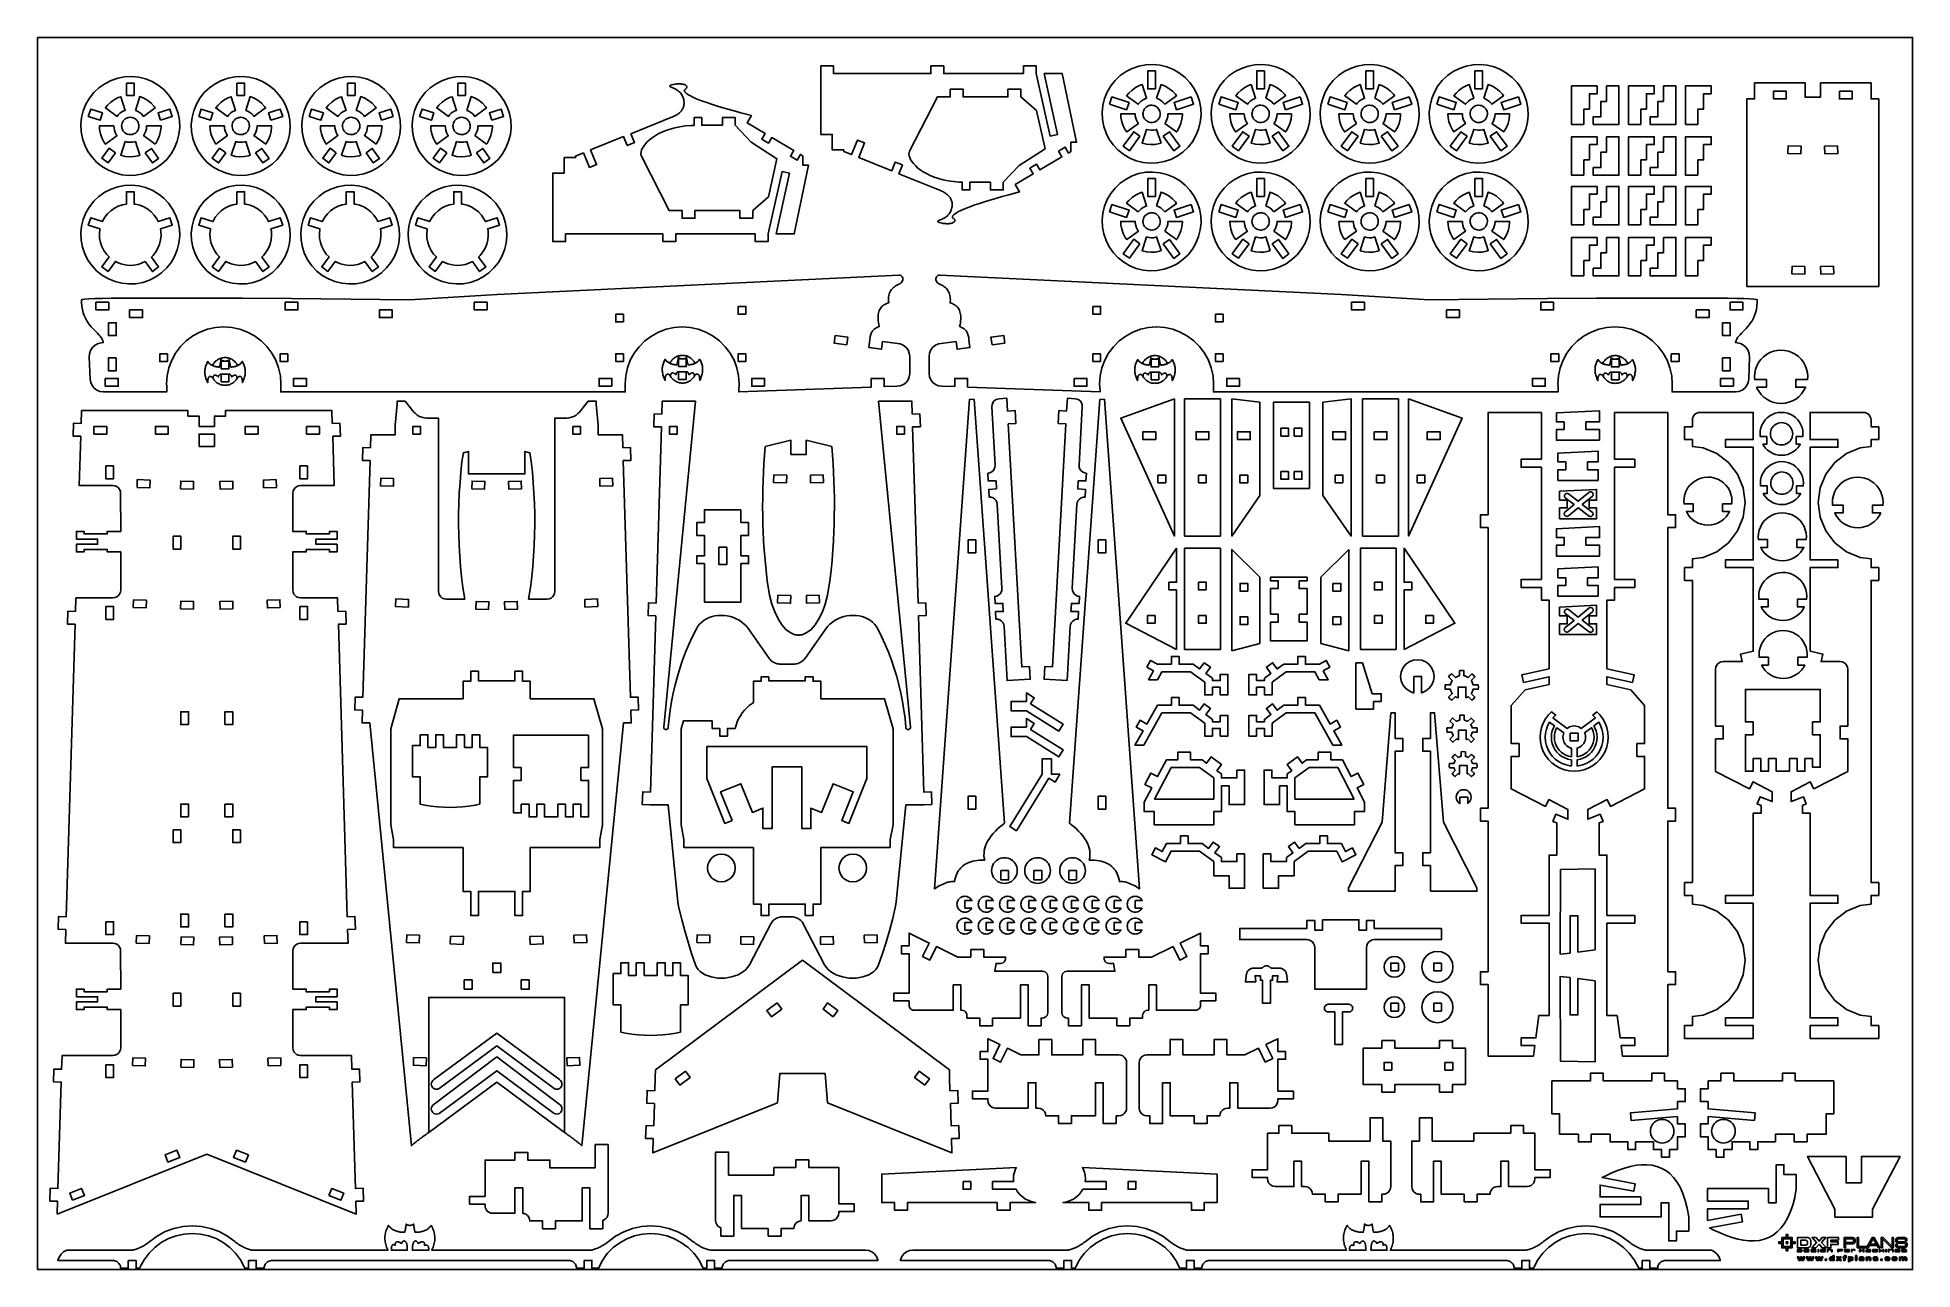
# Model space of a CAD drawing. Extents: x 0 to 730, y 0 to 480.
import ezdxf

# ---------------------------------------------------------------- set-up
doc = ezdxf.new("R2010")
doc.units = 0
doc.header["$MEASUREMENT"] = 0
for name, color, linetype in [('CUT', 62, 'CONTINUOUS'), ('ENGRAVE', 132, 'CONTINUOUS'), ('FRAME', 150, 'CONTINUOUS')]:
    doc.layers.add(name, color=color, linetype=linetype)

msp = doc.modelspace()

# ---------------------------------------------------------------- linework, layer by layer
at = {"layer": 'CUT'}
for points in [[(356.07, 414.21), (356.12, 415.17), (356.11, 415.28), (356.07, 415.65), (356, 416), (355.99, 416.07), (355.9, 416.35), (355.78, 416.68), (355.71, 416.87), (355.64, 417.01), (355.47, 417.33), (355.28, 417.63), (355.06, 417.93), (354.82, 418.21), (354.55, 418.49), (354.26, 418.75), (353.95, 419.01), (353.61, 419.26), (353.25, 419.49), (352.86, 419.72), (352.45, 419.93), (352.01, 420.14), (351.55, 420.34), (335.36, 426.89), (336.75, 430.33), (333.97, 431.46), (332.58, 428.02), (319.72, 433.23), (322.02, 438.89), (319.24, 440.01), (316.94, 434.35), (313.88, 435.59), (313.88, 436.2), (309.42, 436.2), (309.42, 442.2), (304.96, 442.2), (304.96, 468.94), (309.96, 468.94), (309.96, 465.94), (347.84, 465.94), (347.84, 468.94), (352.84, 468.94), (352.84, 465.94), (383.84, 465.94), (383.84, 468.94), (388.84, 468.94), (388.84, 465.94), (394.23, 441.61), (397.16, 442.26), (391.96, 465.94), (398.97, 465.94), (404.56, 439.2), (402.37, 439.2), (402.37, 435.53), (401.43, 434.98), (400.11, 437.21), (397.53, 435.68), (398.85, 433.45), (390.24, 428.37), (388.92, 430.6), (386.34, 429.07), (387.65, 426.84), (380.64, 422.7), (382.33, 419.84), (378.2, 418.73), (375.56, 418), (373.1, 417.29), (370.81, 416.62), (368.68, 415.97), (366.73, 415.35), (364.94, 414.75), (363.33, 414.18), (361.89, 413.64), (360.61, 413.12), (359.51, 412.63), (358.58, 412.17), (357.81, 411.73), (357.22, 411.32), (357.07, 411.2), (356.94, 411.09), (356.81, 410.98), (356.7, 410.88), (356.6, 410.78), (356.51, 410.68), (356.43, 410.58), (356.36, 410.49), (356.31, 410.4), (356.27, 410.31), (356.24, 410.22), (356.22, 410.14), (356.21, 410.06), (356.21, 409.99), (356.23, 409.91), (356.26, 409.84), (356.3, 409.77), (356.35, 409.71), (356.42, 409.65), (356.49, 409.59), (356.63, 409.49), (356.75, 409.4), (356.85, 409.3), (356.95, 409.21), (357.02, 409.12), (357.09, 409.03), (357.14, 408.94), (357.17, 408.85), (357.19, 408.77), (357.2, 408.68), (357.19, 408.6), (357.17, 408.51), (357.14, 408.43), (357.09, 408.35), (357.02, 408.27), (356.95, 408.19), (356.85, 408.11), (356.75, 408.02), (356.63, 407.96), (356.49, 407.89), (356.21, 407.77), (355.92, 407.67), (355.61, 407.59), (355.29, 407.52), (354.95, 407.48), (354.6, 407.45), (354.23, 407.44), (353.85, 407.45), (353.45, 407.48), (353.04, 407.52), (352.61, 407.59), (352.17, 407.67), (351.71, 407.77), (351.24, 407.89), (351.1, 407.93), (350.98, 407.98), (350.87, 408.02), (350.77, 408.07), (350.69, 408.12), (350.63, 408.18), (350.59, 408.23), (350.56, 408.28), (350.55, 408.34), (350.55, 408.39), (350.57, 408.45), (350.61, 408.5), (350.66, 408.56), (350.74, 408.61), (350.83, 408.67), (350.94, 408.73), (351.06, 408.78), (351.2, 408.84), (351.31, 408.86), (351.37, 408.89), (351.55, 408.95), (351.78, 409.03), (352.24, 409.21), (352.66, 409.41), (353.06, 409.64), (353.44, 409.87), (353.8, 410.13), (354.12, 410.41), (354.43, 410.71), (354.71, 411.02), (354.96, 411.35), (355.2, 411.7), (355.4, 412.07), (355.59, 412.46), (355.74, 412.87), (355.84, 413.2), (355.88, 413.3), (355.99, 413.74)], [(449.64, 439.39), (447.94, 437.24), (445.94, 435.35), (443.7, 433.77), (441.25, 432.52), (438.65, 431.63), (435.95, 431.12), (433.21, 431), (430.48, 431.28), (427.81, 431.94), (425.27, 432.97), (422.89, 434.35), (420.74, 436.06), (418.86, 438.06), (417.27, 440.3), (416.02, 442.75), (415.14, 445.34), (414.63, 448.04), (414.51, 450.79), (414.78, 453.52), (415.44, 456.19), (416.47, 458.73), (417.86, 461.1), (419.57, 463.25), (421.56, 465.14), (423.8, 466.72), (426.25, 467.97), (428.85, 468.86), (431.55, 469.37), (434.29, 469.48), (437.03, 469.21), (439.69, 468.55), (442.24, 467.52), (444.61, 466.14), (446.76, 464.43), (448.65, 462.43), (450.23, 460.19), (451.48, 457.74), (452.36, 455.15), (452.87, 452.45), (452.99, 449.7), (452.72, 446.97), (452.06, 444.3), (451.03, 441.76)], [(492.1, 439.39), (490.39, 437.24), (488.4, 435.35), (486.16, 433.77), (483.71, 432.52), (481.11, 431.63), (478.41, 431.12), (475.67, 431), (472.93, 431.28), (470.27, 431.94), (467.72, 432.97), (465.35, 434.35), (463.2, 436.06), (461.31, 438.06), (459.73, 440.3), (458.48, 442.75), (457.6, 445.34), (457.09, 448.04), (456.97, 450.79), (457.24, 453.52), (457.9, 456.19), (458.93, 458.73), (460.32, 461.1), (462.02, 463.25), (464.02, 465.14), (466.26, 466.72), (468.71, 467.97), (471.31, 468.86), (474.01, 469.37), (476.75, 469.48), (479.48, 469.21), (482.15, 468.55), (484.69, 467.52), (487.07, 466.14), (489.22, 464.43), (491.1, 462.43), (492.69, 460.19), (493.94, 457.74), (494.82, 455.15), (495.33, 452.45), (495.45, 449.7), (495.18, 446.97), (494.52, 444.3), (493.49, 441.76)], [(534.56, 439.39), (532.85, 437.24), (530.86, 435.35), (528.61, 433.77), (526.17, 432.52), (523.57, 431.63), (520.87, 431.12), (518.12, 431), (515.39, 431.28), (512.73, 431.94), (510.18, 432.97), (507.81, 434.35), (505.66, 436.06), (503.77, 438.06), (502.19, 440.3), (500.94, 442.75), (500.05, 445.34), (499.55, 448.04), (499.43, 450.79), (499.7, 453.52), (500.36, 456.19), (501.39, 458.73), (502.77, 461.1), (504.48, 463.25), (506.48, 465.14), (508.72, 466.72), (511.17, 467.97), (513.77, 468.86), (516.47, 469.37), (519.21, 469.48), (521.94, 469.21), (524.61, 468.55), (527.15, 467.52), (529.52, 466.14), (531.68, 464.43), (533.56, 462.43), (535.15, 460.19), (536.39, 457.74), (537.28, 455.15), (537.79, 452.45), (537.91, 449.7), (537.63, 446.97), (536.97, 444.3), (535.94, 441.76)], [(577.02, 439.39), (575.31, 437.24), (573.31, 435.35), (571.07, 433.77), (568.62, 432.52), (566.03, 431.63), (563.33, 431.12), (560.58, 431), (557.85, 431.28), (555.18, 431.94), (552.64, 432.97), (550.27, 434.35), (548.12, 436.06), (546.23, 438.06), (544.65, 440.3), (543.4, 442.75), (542.51, 445.34), (542, 448.04), (541.88, 450.79), (542.16, 453.52), (542.82, 456.19), (543.85, 458.73), (545.23, 461.1), (546.94, 463.25), (548.93, 465.14), (551.18, 466.72), (553.63, 467.97), (556.22, 468.86), (558.92, 469.37), (561.67, 469.48), (564.4, 469.21), (567.07, 468.55), (569.61, 467.52), (571.98, 466.14), (574.13, 464.43), (576.02, 462.43), (577.6, 460.19), (578.85, 457.74), (579.74, 455.15), (580.25, 452.45), (580.36, 449.7), (580.09, 446.97), (579.43, 444.3), (578.4, 441.76)], [(52.02, 434.66), (50.31, 432.51), (48.32, 430.62), (46.07, 429.04), (43.63, 427.79), (41.03, 426.91), (38.33, 426.4), (35.58, 426.28), (32.85, 426.55), (30.19, 427.21), (27.64, 428.24), (25.27, 429.63), (23.12, 431.33), (21.23, 433.33), (19.65, 435.57), (18.4, 438.02), (17.51, 440.62), (17.01, 443.32), (16.89, 446.06), (17.16, 448.79), (17.82, 451.46), (18.85, 454.01), (20.23, 456.38), (21.94, 458.53), (23.94, 460.42), (26.18, 462), (28.63, 463.25), (31.23, 464.13), (33.93, 464.64), (36.67, 464.76), (39.4, 464.49), (42.07, 463.83), (44.61, 462.8), (46.98, 461.41), (49.14, 459.71), (51.02, 457.71), (52.61, 455.47), (53.85, 453.02), (54.74, 450.42), (55.25, 447.72), (55.37, 444.98), (55.09, 442.25), (54.44, 439.58), (53.4, 437.03)], [(34.63, 462.21), (34.63, 457.4), (37.63, 457.4), (37.63, 462.21)], [(91.32, 430.62), (89.07, 429.04), (86.63, 427.79), (84.03, 426.91), (81.33, 426.4), (78.58, 426.28), (75.85, 426.55), (73.19, 427.21), (70.64, 428.24), (68.27, 429.63), (66.12, 431.33), (64.23, 433.33), (62.65, 435.57), (61.4, 438.02), (60.51, 440.62), (60.01, 443.32), (59.89, 446.06), (60.16, 448.79), (60.82, 451.46), (61.85, 454.01), (63.23, 456.38), (64.94, 458.53), (66.94, 460.42), (69.18, 462), (71.63, 463.25), (74.23, 464.13), (76.93, 464.64), (79.67, 464.76), (82.4, 464.49), (85.07, 463.83), (87.61, 462.8), (89.98, 461.41), (92.14, 459.71), (94.02, 457.71), (95.61, 455.47), (96.85, 453.02), (97.74, 450.42), (98.25, 447.72), (98.37, 444.98), (98.09, 442.25), (97.43, 439.58), (96.4, 437.03), (95.02, 434.66), (93.31, 432.51)], [(77.63, 462.21), (77.63, 457.4), (80.63, 457.4), (80.63, 462.21)], [(138.02, 434.66), (136.31, 432.51), (134.32, 430.62), (132.07, 429.04), (129.63, 427.79), (127.03, 426.91), (124.33, 426.4), (121.59, 426.28), (118.85, 426.55), (116.19, 427.21), (113.64, 428.24), (111.27, 429.63), (109.12, 431.33), (107.23, 433.33), (105.65, 435.57), (104.4, 438.02), (103.51, 440.62), (103.01, 443.32), (102.89, 446.06), (103.16, 448.79), (103.82, 451.46), (104.85, 454.01), (106.23, 456.38), (107.94, 458.53), (109.94, 460.42), (112.18, 462), (114.63, 463.25), (117.23, 464.13), (119.93, 464.64), (122.67, 464.76), (125.4, 464.49), (128.07, 463.83), (130.61, 462.8), (132.99, 461.41), (135.14, 459.71), (137.02, 457.71), (138.61, 455.47), (139.85, 453.02), (140.74, 450.42), (141.25, 447.72), (141.37, 444.98), (141.09, 442.25), (140.43, 439.58), (139.4, 437.03)], [(120.63, 462.21), (120.63, 457.4), (123.63, 457.4), (123.63, 462.21)], [(181.02, 434.66), (179.31, 432.51), (177.32, 430.62), (175.07, 429.04), (172.63, 427.79), (170.03, 426.91), (167.33, 426.4), (164.59, 426.28), (161.85, 426.55), (159.19, 427.21), (156.64, 428.24), (154.27, 429.63), (152.12, 431.33), (150.23, 433.33), (148.65, 435.57), (147.4, 438.02), (146.51, 440.62), (146.01, 443.32), (145.89, 446.06), (146.16, 448.79), (146.82, 451.46), (147.85, 454.01), (149.23, 456.38), (150.94, 458.53), (152.94, 460.42), (155.18, 462), (157.63, 463.25), (160.23, 464.13), (162.93, 464.64), (165.67, 464.76), (168.4, 464.49), (171.07, 463.83), (173.61, 462.8), (175.99, 461.41), (178.14, 459.71), (180.02, 457.71), (181.61, 455.47), (182.85, 453.02), (183.74, 450.42), (184.25, 447.72), (184.37, 444.98), (184.09, 442.25), (183.44, 439.58), (182.4, 437.03)], [(163.63, 462.21), (163.63, 457.4), (166.63, 457.4), (166.63, 462.21)], [(230.99, 442.5), (247.18, 449.06), (247.64, 449.25), (248.08, 449.46), (248.49, 449.67), (248.88, 449.9), (249.24, 450.14), (249.58, 450.38), (249.89, 450.64), (250.18, 450.9), (250.45, 451.18), (250.69, 451.47), (250.9, 451.76), (251.1, 452.07), (251.27, 452.38), (251.34, 452.52), (251.41, 452.71), (251.53, 453.04), (251.62, 453.33), (251.62, 453.39), (251.69, 453.74), (251.74, 454.11), (251.74, 454.22), (251.7, 455.19), (251.61, 455.65), (251.5, 456.09), (251.46, 456.19), (251.37, 456.52), (251.21, 456.93), (251.03, 457.32), (250.82, 457.69), (250.59, 458.04), (250.34, 458.37), (250.06, 458.69), (249.75, 458.98), (249.42, 459.26), (249.07, 459.52), (248.69, 459.76), (248.29, 459.98), (247.86, 460.18), (247.41, 460.36), (247.17, 460.45), (246.99, 460.5), (246.94, 460.53), (246.83, 460.56), (246.69, 460.61), (246.56, 460.67), (246.45, 460.72), (246.36, 460.78), (246.29, 460.83), (246.24, 460.89), (246.2, 460.95), (246.18, 461), (246.17, 461.06), (246.19, 461.11), (246.21, 461.16), (246.26, 461.22), (246.32, 461.27), (246.4, 461.32), (246.49, 461.37), (246.6, 461.42), (246.73, 461.46), (246.87, 461.51), (247.34, 461.62), (247.8, 461.73), (248.24, 461.81), (248.67, 461.87), (249.08, 461.92), (249.48, 461.94), (249.86, 461.95), (250.23, 461.94), (250.58, 461.92), (250.92, 461.87), (251.24, 461.81), (251.55, 461.73), (251.84, 461.62), (252.12, 461.51), (252.25, 461.43), (252.38, 461.37), (252.48, 461.28), (252.57, 461.2), (252.65, 461.12), (252.72, 461.04), (252.76, 460.96), (252.8, 460.88), (252.82, 460.8), (252.83, 460.71), (252.82, 460.63), (252.8, 460.54), (252.76, 460.45), (252.72, 460.36), (252.65, 460.27), (252.57, 460.18), (252.48, 460.09), (252.37, 460), (252.25, 459.9), (252.12, 459.81), (252.04, 459.75), (251.98, 459.69), (251.93, 459.62), (251.89, 459.55), (251.86, 459.48), (251.84, 459.41), (251.84, 459.33), (251.84, 459.25), (251.86, 459.17), (251.89, 459.08), (251.94, 459), (251.99, 458.91), (252.06, 458.81), (252.13, 458.72), (252.22, 458.62), (252.32, 458.51), (252.44, 458.41), (252.56, 458.3), (252.7, 458.19), (252.85, 458.08), (253.44, 457.67), (254.2, 457.23), (255.14, 456.76), (256.24, 456.27), (257.51, 455.76), (258.96, 455.21), (260.57, 454.64), (262.36, 454.04), (264.31, 453.42), (266.43, 452.77), (268.73, 452.1), (271.19, 451.4), (273.83, 450.67), (277.96, 449.56), (276.26, 446.69), (283.28, 442.55), (281.96, 440.32), (284.55, 438.79), (285.86, 441.02), (294.47, 435.94), (293.16, 433.71), (295.74, 432.18), (297.06, 434.41), (298, 433.86), (298, 430.19), (300.19, 430.19), (294.6, 403.46), (287.59, 403.46), (292.79, 427.13), (289.86, 427.78), (284.47, 403.46), (284.47, 400.46), (279.47, 400.46), (279.47, 403.46), (248.47, 403.46), (248.47, 400.46), (243.47, 400.46), (243.47, 403.46), (205.59, 403.46), (205.59, 400.46), (200.59, 400.46), (200.59, 427.19), (205.05, 427.19), (205.05, 433.19), (209.51, 433.19), (209.51, 433.8), (212.57, 435.04), (214.86, 429.38), (217.64, 430.5), (215.35, 436.17), (228.21, 441.37), (229.6, 437.94), (232.38, 439.06)], [(429.71, 455.18), (430.46, 455.7), (431.27, 456.12), (431.78, 456.31), (430.05, 461.63), (429.08, 461.3), (427.55, 460.52), (426.15, 459.53), (424.91, 458.36), (424.04, 457.29), (428.59, 453.99), (429.05, 454.55)], [(435.25, 459.97), (435.25, 466.94), (432.25, 466.94), (432.25, 459.97)], [(435.72, 456.31), (436.56, 455.97), (437.35, 455.51), (438.06, 454.94), (438.68, 454.28), (438.91, 453.99), (443.43, 457.29), (443.04, 457.85), (441.86, 459.09), (440.52, 460.15), (439.04, 461.02), (437.45, 461.66)], [(472.17, 455.18), (472.92, 455.7), (473.73, 456.12), (474.24, 456.31), (472.51, 461.63), (471.53, 461.3), (470.01, 460.52), (468.61, 459.53), (467.36, 458.36), (466.5, 457.29), (471.05, 453.99), (471.51, 454.55)], [(477.71, 459.97), (477.71, 466.94), (474.71, 466.94), (474.71, 459.97)], [(478.18, 456.31), (479.02, 455.97), (479.81, 455.51), (480.52, 454.94), (481.14, 454.28), (481.36, 453.99), (485.89, 457.29), (485.5, 457.85), (484.32, 459.09), (482.98, 460.15), (481.5, 461.02), (479.91, 461.66)], [(514.63, 455.18), (515.37, 455.7), (516.18, 456.12), (516.69, 456.31), (514.96, 461.63), (513.99, 461.3), (512.47, 460.52), (511.07, 459.53), (509.82, 458.36), (508.96, 457.29), (513.51, 453.99), (513.97, 454.55)], [(520.17, 459.97), (520.17, 466.94), (517.17, 466.94), (517.17, 459.97)], [(520.63, 456.31), (521.48, 455.97), (522.26, 455.51), (522.98, 454.94), (523.6, 454.28), (523.82, 453.99), (528.35, 457.29), (527.95, 457.85), (526.78, 459.09), (525.44, 460.15), (523.96, 461.02), (522.37, 461.66)], [(557.09, 455.18), (557.83, 455.7), (558.64, 456.12), (559.15, 456.31), (557.42, 461.63), (556.45, 461.3), (554.92, 460.52), (553.52, 459.53), (552.28, 458.36), (551.41, 457.29), (555.97, 453.99), (556.43, 454.55)], [(562.63, 459.97), (562.63, 466.94), (559.63, 466.94), (559.63, 459.97)], [(563.09, 456.31), (563.94, 455.97), (564.72, 455.51), (565.43, 454.94), (566.06, 454.28), (566.28, 453.99), (570.81, 457.29), (570.41, 457.85), (569.24, 459.09), (567.9, 460.15), (566.42, 461.02), (564.83, 461.66)], [(602.08, 446.1), (597.27, 446.1), (597.27, 461.1), (607.23, 461.1), (607.23, 458.1), (604.23, 458.1), (604.23, 452.1), (602.08, 452.1)], [(610.85, 461.1), (615.67, 461.1), (615.67, 446.1), (605.7, 446.1), (605.7, 449.1), (608.7, 449.1), (608.7, 455.1), (610.85, 455.1)], [(624.28, 446.1), (619.47, 446.1), (619.47, 461.1), (629.43, 461.1), (629.43, 458.1), (626.43, 458.1), (626.43, 452.1), (624.28, 452.1)], [(633.05, 461.1), (637.87, 461.1), (637.87, 446.1), (627.9, 446.1), (627.9, 449.1), (630.9, 449.1), (630.9, 455.1), (633.05, 455.1)], [(646.48, 446.1), (641.67, 446.1), (641.67, 461.1), (651.63, 461.1), (651.63, 458.1), (648.63, 458.1), (648.63, 452.1), (646.48, 452.1)], [(716.85, 383.04), (665.52, 383.04), (665.52, 456.06), (668.52, 456.06), (668.52, 462.28), (688.19, 462.28), (688.19, 456.76), (694.19, 456.76), (694.19, 462.28), (713.86, 462.28), (713.86, 456.06), (716.85, 456.06)], [(32.09, 450.45), (32.83, 450.98), (33.64, 451.39), (34.15, 451.58), (32.42, 456.9), (31.45, 456.57), (29.93, 455.79), (28.53, 454.81), (27.28, 453.63), (26.41, 452.57), (30.97, 449.27), (31.43, 449.83)], [(38.09, 451.58), (38.94, 451.24), (39.72, 450.78), (40.44, 450.22), (41.06, 449.56), (41.28, 449.27), (45.81, 452.56), (45.41, 453.12), (44.24, 454.37), (42.9, 455.43), (41.42, 456.29), (39.83, 456.94)], [(75.09, 450.45), (75.83, 450.98), (76.64, 451.39), (77.15, 451.58), (75.42, 456.9), (74.45, 456.57), (72.93, 455.79), (71.53, 454.81), (70.28, 453.63), (69.41, 452.57), (73.97, 449.27), (74.43, 449.83)], [(81.09, 451.58), (81.94, 451.24), (82.72, 450.78), (83.44, 450.22), (84.06, 449.56), (84.28, 449.27), (88.81, 452.56), (88.41, 453.12), (87.24, 454.37), (85.9, 455.43), (84.42, 456.29), (82.83, 456.94)], [(118.09, 450.45), (118.83, 450.98), (119.64, 451.39), (120.15, 451.58), (118.42, 456.9), (117.45, 456.57), (115.93, 455.79), (114.53, 454.81), (113.28, 453.63), (112.41, 452.57), (116.97, 449.27), (117.43, 449.83)], [(124.09, 451.58), (124.94, 451.24), (125.72, 450.78), (126.44, 450.22), (127.06, 449.56), (127.28, 449.27), (131.81, 452.56), (131.41, 453.12), (130.24, 454.37), (128.9, 455.43), (127.42, 456.29), (125.83, 456.94)], [(161.09, 450.45), (161.83, 450.98), (162.64, 451.39), (163.15, 451.58), (161.42, 456.9), (160.45, 456.57), (158.93, 455.79), (157.53, 454.81), (156.28, 453.63), (155.42, 452.57), (159.97, 449.27), (160.43, 449.83)], [(167.09, 451.58), (167.94, 451.24), (168.72, 450.78), (169.44, 450.22), (170.06, 449.56), (170.28, 449.27), (174.81, 452.56), (174.41, 453.12), (173.24, 454.37), (171.9, 455.43), (170.42, 456.29), (168.83, 456.94)], [(347.49, 426.27), (349.04, 425.63), (350.73, 425.06), (352.55, 424.57), (354.51, 424.17), (356.61, 423.87), (358.84, 423.69), (360.03, 423.65), (360.01, 420.59), (363.01, 420.59), (363.01, 423.62), (371, 423.59), (371, 420.59), (376, 420.59), (376, 423.59), (382.23, 430.13), (392.26, 436.66), (388.97, 451.5), (382.85, 456.83), (382.85, 459.83), (377.84, 459.83), (377.84, 456.83), (360.35, 456.83), (360.35, 459.83), (355.35, 459.83), (355.35, 456.83), (350.35, 456.83), (339.51, 435.67), (339.34, 435.16), (339.29, 434.58), (339.37, 433.93), (339.59, 433.23), (339.93, 432.48), (340.41, 431.7), (341.02, 430.9), (341.77, 430.08), (342.64, 429.27), (343.65, 428.48), (344.8, 427.7), (346.08, 426.96)], [(417.41, 453.97), (424.04, 451.82), (424.96, 454.67), (418.33, 456.82)], [(436.53, 448.35), (436.77, 448.76), (436.95, 449.21), (437.07, 449.67), (437.12, 450.15), (437.12, 450.25), (437.1, 450.63), (437.01, 451.1), (436.85, 451.56), (436.63, 451.98), (436.47, 452.22), (436.36, 452.38), (436.03, 452.73), (435.65, 453.02), (435.24, 453.27), (434.79, 453.45), (434.32, 453.56), (433.85, 453.61), (433.37, 453.59), (432.89, 453.5), (432.71, 453.45), (432.44, 453.35), (432.01, 453.13), (431.62, 452.85), (431.27, 452.52), (431.03, 452.22), (430.97, 452.14), (430.73, 451.73), (430.55, 451.28), (430.43, 450.82), (430.39, 450.34), (430.38, 450.24), (430.41, 449.86), (430.49, 449.39), (430.65, 448.93), (430.87, 448.5), (431.03, 448.26), (431.15, 448.11), (431.48, 447.76), (431.85, 447.46), (432.27, 447.22), (432.71, 447.04), (433.18, 446.93), (433.66, 446.88), (434.14, 446.9), (434.61, 446.99), (434.79, 447.04), (435.06, 447.14), (435.49, 447.36), (435.88, 447.64), (436.23, 447.97), (436.48, 448.27)], [(449.16, 456.84), (442.54, 454.68), (443.46, 451.83), (450.09, 453.98)], [(459.87, 453.97), (466.49, 451.82), (467.42, 454.67), (460.79, 456.82)], [(478.99, 448.35), (479.23, 448.76), (479.41, 449.21), (479.53, 449.67), (479.57, 450.15), (479.58, 450.25), (479.55, 450.63), (479.47, 451.1), (479.31, 451.56), (479.09, 451.98), (478.93, 452.22), (478.81, 452.38), (478.48, 452.73), (478.11, 453.02), (477.69, 453.27), (477.25, 453.45), (476.78, 453.56), (476.3, 453.61), (475.82, 453.59), (475.35, 453.5), (475.17, 453.45), (474.9, 453.35), (474.47, 453.13), (474.08, 452.85), (473.73, 452.52), (473.48, 452.22), (473.43, 452.14), (473.19, 451.73), (473.01, 451.28), (472.89, 450.82), (472.84, 450.34), (472.84, 450.24), (472.86, 449.86), (472.95, 449.39), (473.11, 448.93), (473.33, 448.5), (473.49, 448.26), (473.6, 448.11), (473.93, 447.76), (474.31, 447.46), (474.72, 447.22), (475.17, 447.04), (475.64, 446.93), (476.11, 446.88), (476.59, 446.9), (477.07, 446.99), (477.25, 447.04), (477.52, 447.14), (477.95, 447.36), (478.34, 447.64), (478.69, 447.97), (478.93, 448.27)], [(491.62, 456.84), (485, 454.68), (485.92, 451.83), (492.55, 453.98)], [(502.33, 453.97), (508.95, 451.82), (509.88, 454.67), (503.25, 456.82)], [(521.45, 448.35), (521.69, 448.76), (521.87, 449.21), (521.99, 449.67), (522.03, 450.15), (522.03, 450.25), (522.01, 450.63), (521.92, 451.1), (521.77, 451.56), (521.55, 451.98), (521.39, 452.22), (521.27, 452.38), (520.94, 452.73), (520.57, 453.02), (520.15, 453.27), (519.71, 453.45), (519.24, 453.56), (518.76, 453.61), (518.28, 453.59), (517.81, 453.5), (517.63, 453.45), (517.36, 453.35), (516.93, 453.13), (516.53, 452.85), (516.19, 452.52), (515.94, 452.22), (515.89, 452.14), (515.64, 451.73), (515.46, 451.28), (515.35, 450.82), (515.3, 450.34), (515.3, 450.24), (515.32, 449.86), (515.41, 449.39), (515.57, 448.93), (515.78, 448.5), (515.94, 448.26), (516.06, 448.11), (516.39, 447.76), (516.77, 447.46), (517.18, 447.22), (517.63, 447.04), (518.09, 446.93), (518.57, 446.88), (519.05, 446.9), (519.52, 446.99), (519.71, 447.04), (519.98, 447.14), (520.41, 447.36), (520.8, 447.64), (521.15, 447.97), (521.39, 448.27)], [(534.08, 456.84), (527.45, 454.68), (528.38, 451.83), (535.01, 453.98)], [(544.78, 453.97), (551.41, 451.82), (552.34, 454.67), (545.71, 456.82)], [(563.91, 448.35), (564.15, 448.76), (564.33, 449.21), (564.44, 449.67), (564.49, 450.15), (564.49, 450.25), (564.47, 450.63), (564.38, 451.1), (564.23, 451.56), (564.01, 451.98), (563.85, 452.22), (563.73, 452.38), (563.4, 452.73), (563.02, 453.02), (562.61, 453.27), (562.16, 453.45), (561.7, 453.56), (561.22, 453.61), (560.74, 453.59), (560.27, 453.5), (560.08, 453.45), (559.81, 453.35), (559.39, 453.13), (558.99, 452.85), (558.64, 452.52), (558.4, 452.22), (558.35, 452.14), (558.1, 451.73), (557.92, 451.28), (557.81, 450.82), (557.76, 450.34), (557.76, 450.24), (557.78, 449.86), (557.87, 449.39), (558.02, 448.93), (558.24, 448.5), (558.4, 448.26), (558.52, 448.11), (558.85, 447.76), (559.23, 447.46), (559.64, 447.22), (560.09, 447.04), (560.55, 446.93), (561.03, 446.88), (561.51, 446.9), (561.98, 446.99), (562.17, 447.04), (562.44, 447.14), (562.86, 447.36), (563.26, 447.64), (563.61, 447.97), (563.85, 448.27)], [(576.54, 456.84), (569.91, 454.68), (570.84, 451.83), (577.46, 453.98)], [(675.86, 456.06), (680.86, 456.06), (680.86, 459.06), (675.86, 459.06)], [(701.52, 459.06), (701.52, 456.06), (706.52, 456.06), (706.52, 459.06)], [(19.78, 449.25), (24.37, 447.76), (25.29, 450.61), (20.71, 452.1)], [(24.2, 444.15), (24.52, 442.46), (25.07, 440.84), (25.85, 439.32), (26.44, 438.48), (30.97, 441.77), (30.67, 442.23), (30.26, 443.04), (29.96, 443.9), (29.79, 444.79), (29.75, 445.52), (24.13, 445.52)], [(38.91, 443.62), (39.15, 444.04), (39.33, 444.48), (39.44, 444.95), (39.49, 445.43), (39.49, 445.52), (39.47, 445.91), (39.38, 446.38), (39.23, 446.83), (39.01, 447.26), (38.85, 447.5), (38.73, 447.65), (38.4, 448), (38.03, 448.3), (37.61, 448.54), (37.17, 448.72), (36.7, 448.84), (36.22, 448.89), (35.74, 448.87), (35.27, 448.78), (35.09, 448.72), (34.82, 448.62), (34.39, 448.4), (33.99, 448.13), (33.65, 447.8), (33.4, 447.5), (33.35, 447.42), (33.1, 447), (32.92, 446.56), (32.81, 446.09), (32.76, 445.61), (32.76, 445.52), (32.78, 445.14), (32.87, 444.66), (33.03, 444.21), (33.24, 443.78), (33.4, 443.54), (33.52, 443.39), (33.85, 443.04), (34.23, 442.74), (34.64, 442.5), (35.09, 442.32), (35.55, 442.2), (36.03, 442.15), (36.51, 442.18), (36.98, 442.26), (37.17, 442.32), (37.44, 442.42), (37.87, 442.64), (38.26, 442.91), (38.61, 443.24), (38.85, 443.54)], [(47.95, 443.48), (48.12, 445.18), (48.13, 445.52), (42.5, 445.52), (42.5, 445.34), (42.41, 444.44), (42.19, 443.55), (41.85, 442.71), (41.39, 441.92), (41.29, 441.78), (45.84, 438.47), (46.04, 438.75), (46.9, 440.23), (47.54, 441.82)], [(47.89, 447.77), (52.47, 449.26), (51.54, 452.11), (46.96, 450.62)], [(62.79, 449.25), (67.36, 447.76), (68.29, 450.61), (63.71, 452.1)], [(72.75, 445.52), (67.13, 445.52), (67.2, 444.15), (67.52, 442.46), (68.07, 440.84), (68.85, 439.32), (69.44, 438.48), (73.97, 441.77), (73.67, 442.23), (73.26, 443.04), (72.96, 443.9), (72.79, 444.79)], [(80.17, 448.72), (79.7, 448.84), (79.22, 448.89), (78.74, 448.87), (78.27, 448.78), (78.09, 448.72), (77.81, 448.62), (77.39, 448.4), (76.99, 448.13), (76.65, 447.8), (76.4, 447.5), (76.35, 447.42), (76.1, 447), (75.92, 446.56), (75.81, 446.09), (75.76, 445.61), (75.76, 445.52), (75.78, 445.14), (75.87, 444.66), (76.03, 444.21), (76.24, 443.78), (76.4, 443.54), (76.52, 443.39), (76.85, 443.04), (77.23, 442.74), (77.64, 442.5), (78.09, 442.32), (78.55, 442.2), (79.03, 442.15), (79.51, 442.18), (79.98, 442.26), (80.17, 442.32), (80.44, 442.42), (80.87, 442.64), (81.26, 442.91), (81.61, 443.24), (81.85, 443.54), (81.91, 443.62), (82.15, 444.04), (82.33, 444.48), (82.45, 444.95), (82.49, 445.43), (82.49, 445.52), (82.47, 445.91), (82.38, 446.38), (82.23, 446.83), (82.01, 447.26), (81.85, 447.5), (81.73, 447.65), (81.4, 448), (81.03, 448.3), (80.61, 448.54)], [(85.19, 443.55), (84.85, 442.71), (84.39, 441.92), (84.29, 441.78), (88.84, 438.47), (89.04, 438.75), (89.9, 440.23), (90.54, 441.82), (90.95, 443.48), (91.12, 445.18), (91.13, 445.52), (85.5, 445.52), (85.5, 445.34), (85.41, 444.44)], [(90.89, 447.77), (95.47, 449.26), (94.54, 452.11), (89.96, 450.62)], [(105.79, 449.25), (110.36, 447.76), (111.29, 450.61), (106.71, 452.1)], [(110.2, 444.15), (110.52, 442.46), (111.07, 440.84), (111.85, 439.32), (112.44, 438.48), (116.97, 441.77), (116.67, 442.23), (116.26, 443.04), (115.96, 443.9), (115.79, 444.79), (115.75, 445.52), (110.13, 445.52)], [(124.91, 443.62), (125.15, 444.04), (125.33, 444.48), (125.44, 444.95), (125.49, 445.43), (125.49, 445.52), (125.47, 445.91), (125.38, 446.38), (125.23, 446.83), (125.01, 447.26), (124.85, 447.5), (124.73, 447.65), (124.4, 448), (124.03, 448.3), (123.61, 448.54), (123.17, 448.72), (122.7, 448.84), (122.22, 448.89), (121.74, 448.87), (121.27, 448.78), (121.09, 448.72), (120.81, 448.62), (120.39, 448.4), (119.99, 448.13), (119.65, 447.8), (119.4, 447.5), (119.35, 447.42), (119.11, 447), (118.92, 446.56), (118.81, 446.09), (118.76, 445.61), (118.76, 445.52), (118.78, 445.14), (118.87, 444.66), (119.03, 444.21), (119.24, 443.78), (119.4, 443.54), (119.52, 443.39), (119.85, 443.04), (120.23, 442.74), (120.64, 442.5), (121.09, 442.32), (121.55, 442.2), (122.03, 442.15), (122.51, 442.18), (122.98, 442.26), (123.17, 442.32), (123.44, 442.42), (123.87, 442.64), (124.26, 442.91), (124.61, 443.24), (124.85, 443.54)], [(133.95, 443.48), (134.12, 445.18), (134.13, 445.52), (128.5, 445.52), (128.5, 445.34), (128.41, 444.44), (128.19, 443.55), (127.85, 442.71), (127.39, 441.92), (127.29, 441.78), (131.84, 438.47), (132.04, 438.75), (132.9, 440.23), (133.54, 441.82)], [(133.89, 447.77), (138.47, 449.26), (137.54, 452.11), (132.96, 450.62)], [(148.78, 449.25), (153.36, 447.76), (154.29, 450.61), (149.71, 452.1)], [(153.2, 444.15), (153.52, 442.46), (154.07, 440.84), (154.85, 439.32), (155.44, 438.48), (159.97, 441.77), (159.67, 442.23), (159.26, 443.04), (158.96, 443.9), (158.79, 444.79), (158.75, 445.52), (153.13, 445.52)], [(167.91, 443.62), (168.15, 444.04), (168.33, 444.48), (168.44, 444.95), (168.49, 445.43), (168.49, 445.52), (168.47, 445.91), (168.38, 446.38), (168.23, 446.83), (168.01, 447.26), (167.85, 447.5), (167.73, 447.65), (167.4, 448), (167.03, 448.3), (166.61, 448.54), (166.17, 448.72), (165.7, 448.84), (165.22, 448.89), (164.74, 448.87), (164.27, 448.78), (164.09, 448.72), (163.82, 448.62), (163.39, 448.4), (162.99, 448.13), (162.65, 447.8), (162.4, 447.5), (162.35, 447.42), (162.11, 447), (161.92, 446.56), (161.81, 446.09), (161.76, 445.61), (161.76, 445.52), (161.78, 445.14), (161.87, 444.66), (162.03, 444.21), (162.24, 443.78), (162.4, 443.54), (162.52, 443.39), (162.85, 443.04), (163.23, 442.74), (163.64, 442.5), (164.09, 442.32), (164.55, 442.2), (165.03, 442.15), (165.51, 442.18), (165.98, 442.26), (166.17, 442.32), (166.44, 442.42), (166.87, 442.64), (167.26, 442.91), (167.61, 443.24), (167.85, 443.54)], [(176.95, 443.48), (177.12, 445.18), (177.13, 445.52), (171.5, 445.52), (171.5, 445.34), (171.41, 444.44), (171.19, 443.55), (170.85, 442.71), (170.39, 441.92), (170.29, 441.78), (174.84, 438.47), (175.04, 438.75), (175.9, 440.23), (176.54, 441.82)], [(176.89, 447.77), (181.47, 449.26), (180.54, 452.11), (175.96, 450.62)], [(252.23, 445.52), (250.14, 445.22), (248.18, 444.82), (246.36, 444.33), (244.67, 443.76), (243.12, 443.12), (241.71, 442.43), (240.43, 441.69), (239.28, 440.92), (238.27, 440.12), (237.39, 439.31), (236.65, 438.5), (236.04, 437.69), (235.56, 436.92), (235.21, 436.17), (235, 435.46), (234.92, 434.81), (234.96, 434.23), (235.14, 433.72), (245.98, 412.57), (250.98, 412.57), (250.98, 409.57), (255.98, 409.57), (255.98, 412.57), (273.47, 412.57), (273.47, 409.57), (278.48, 409.57), (278.48, 412.57), (284.59, 417.89), (287.88, 432.73), (277.86, 439.26), (271.63, 445.81), (271.63, 448.81), (266.63, 448.81), (266.63, 445.81), (258.64, 445.78), (258.64, 448.81), (255.64, 448.81), (255.65, 445.74), (254.47, 445.71)], [(421.83, 448.87), (422.15, 447.19), (422.7, 445.57), (423.48, 444.04), (424.07, 443.2), (428.6, 446.5), (428.29, 446.95), (427.88, 447.76), (427.59, 448.62), (427.42, 449.52), (427.38, 450.24), (421.75, 450.24)], [(445.58, 448.2), (445.75, 449.91), (445.75, 450.25), (440.13, 450.25), (440.12, 450.07), (440.03, 449.16), (439.81, 448.28), (439.47, 447.43), (439.01, 446.65), (438.91, 446.5), (443.46, 443.19), (443.66, 443.47), (444.52, 444.95), (445.17, 446.54)], [(464.29, 448.87), (464.6, 447.19), (465.16, 445.57), (465.93, 444.04), (466.53, 443.2), (471.05, 446.5), (470.75, 446.95), (470.34, 447.76), (470.04, 448.62), (469.88, 449.52), (469.83, 450.24), (464.21, 450.24)], [(488.04, 448.2), (488.21, 449.91), (488.21, 450.25), (482.58, 450.25), (482.58, 450.07), (482.49, 449.16), (482.27, 448.28), (481.93, 447.43), (481.47, 446.65), (481.37, 446.5), (485.92, 443.19), (486.12, 443.47), (486.98, 444.95), (487.62, 446.54)], [(506.74, 448.87), (507.06, 447.19), (507.61, 445.57), (508.39, 444.04), (508.98, 443.2), (513.51, 446.5), (513.21, 446.95), (512.8, 447.76), (512.5, 448.62), (512.33, 449.52), (512.29, 450.24), (506.67, 450.24)], [(530.49, 448.2), (530.66, 449.91), (530.67, 450.25), (525.04, 450.25), (525.04, 450.07), (524.95, 449.16), (524.73, 448.28), (524.39, 447.43), (523.93, 446.65), (523.83, 446.5), (528.38, 443.19), (528.58, 443.47), (529.44, 444.95), (530.08, 446.54)], [(549.2, 448.87), (549.52, 447.19), (550.07, 445.57), (550.85, 444.04), (551.44, 443.2), (555.97, 446.5), (555.67, 446.95), (555.25, 447.76), (554.96, 448.62), (554.79, 449.52), (554.75, 450.24), (549.12, 450.24)], [(572.95, 448.2), (573.12, 449.91), (573.13, 450.25), (567.5, 450.25), (567.5, 450.07), (567.41, 449.16), (567.19, 448.28), (566.85, 447.43), (566.39, 446.65), (566.28, 446.5), (570.84, 443.19), (571.03, 443.47), (571.9, 444.95), (572.54, 446.54)], [(35.79, 433.52), (37.5, 433.6), (39.18, 433.91), (39.83, 434.14), (38.1, 439.46), (37.75, 439.36), (36.86, 439.19), (35.95, 439.15), (35.04, 439.24), (34.16, 439.46), (32.42, 434.1), (34.08, 433.69)], [(78.79, 433.52), (80.5, 433.6), (82.18, 433.91), (82.83, 434.14), (81.1, 439.46), (80.75, 439.36), (79.86, 439.19), (78.95, 439.15), (78.04, 439.24), (77.16, 439.46), (75.42, 434.1), (77.09, 433.69)], [(121.79, 433.52), (123.5, 433.6), (125.18, 433.91), (125.83, 434.14), (124.1, 439.46), (123.75, 439.36), (122.86, 439.19), (121.95, 439.15), (121.04, 439.24), (120.16, 439.46), (118.42, 434.1), (120.09, 433.69)], [(164.79, 433.52), (166.5, 433.6), (168.18, 433.91), (168.83, 434.14), (167.1, 439.46), (166.75, 439.36), (165.86, 439.19), (164.95, 439.15), (164.04, 439.24), (163.16, 439.46), (161.42, 434.1), (163.09, 433.69)], [(429.22, 441.51), (426.8, 443.28), (422.68, 437.66), (425.1, 435.89)], [(433.41, 438.25), (435.12, 438.32), (436.81, 438.64), (437.45, 438.86), (435.72, 444.18), (435.37, 444.08), (434.48, 443.91), (433.57, 443.87), (432.67, 443.96), (431.78, 444.18), (430.05, 438.83), (431.71, 438.42)], [(438.26, 441.5), (442.36, 435.86), (444.78, 437.62), (440.68, 443.26)], [(471.68, 441.51), (469.25, 443.28), (465.14, 437.66), (467.56, 435.89)], [(475.87, 438.25), (477.58, 438.32), (479.26, 438.64), (479.91, 438.86), (478.18, 444.18), (477.83, 444.08), (476.94, 443.91), (476.03, 443.87), (475.12, 443.96), (474.24, 444.18), (472.51, 438.83), (474.17, 438.42)], [(480.72, 441.5), (484.81, 435.86), (487.24, 437.62), (483.14, 443.26)], [(514.13, 441.51), (511.71, 443.28), (507.6, 437.66), (510.02, 435.89)], [(518.33, 438.25), (520.04, 438.32), (521.72, 438.64), (522.37, 438.86), (520.64, 444.18), (520.29, 444.08), (519.4, 443.91), (518.49, 443.87), (517.58, 443.96), (516.7, 444.18), (514.96, 438.83), (516.63, 438.42)], [(523.17, 441.5), (527.27, 435.86), (529.7, 437.62), (525.6, 443.26)], [(556.59, 441.51), (554.17, 443.28), (550.06, 437.66), (552.48, 435.89)], [(560.79, 438.25), (562.5, 438.32), (564.18, 438.64), (564.83, 438.86), (563.1, 444.18), (562.75, 444.08), (561.85, 443.91), (560.95, 443.87), (560.04, 443.96), (559.16, 444.18), (557.42, 438.83), (559.08, 438.42)], [(565.63, 441.5), (569.73, 435.86), (572.16, 437.62), (568.06, 443.26)], [(602.08, 426.3), (597.27, 426.3), (597.27, 441.3), (607.23, 441.3), (607.23, 438.3), (604.23, 438.3), (604.23, 432.3), (602.08, 432.3)], [(610.85, 441.3), (615.67, 441.3), (615.67, 426.3), (605.7, 426.3), (605.7, 429.3), (608.7, 429.3), (608.7, 435.3), (610.85, 435.3)], [(624.28, 426.3), (619.47, 426.3), (619.47, 441.3), (629.43, 441.3), (629.43, 438.3), (626.43, 438.3), (626.43, 432.3), (624.28, 432.3)], [(633.05, 441.3), (637.87, 441.3), (637.87, 426.3), (627.9, 426.3), (627.9, 429.3), (630.9, 429.3), (630.9, 435.3), (633.05, 435.3)], [(646.48, 426.3), (641.67, 426.3), (641.67, 441.3), (651.63, 441.3), (651.63, 438.3), (648.63, 438.3), (648.63, 432.3), (646.48, 432.3)], [(30.32, 435.05), (27.9, 436.82), (25.06, 432.93), (27.48, 431.16)], [(41.9, 435.03), (44.73, 431.14), (47.16, 432.9), (44.33, 436.79)], [(73.32, 435.05), (70.9, 436.82), (68.06, 432.93), (70.48, 431.16)], [(84.9, 435.03), (87.73, 431.14), (90.16, 432.9), (87.33, 436.79)], [(116.32, 435.05), (113.9, 436.82), (111.06, 432.93), (113.48, 431.16)], [(127.9, 435.03), (130.73, 431.14), (133.16, 432.9), (130.33, 436.79)], [(159.32, 435.05), (156.9, 436.82), (154.06, 432.93), (156.48, 431.16)], [(170.9, 435.03), (173.73, 431.14), (176.16, 432.9), (173.33, 436.79)], [(686.59, 437.61), (681.59, 437.77), (681.5, 434.77), (686.5, 434.61)], [(700.78, 437.77), (695.79, 437.61), (695.88, 434.61), (700.88, 434.77)], [(435.95, 389.21), (433.21, 389.1), (430.48, 389.37), (427.81, 390.03), (425.27, 391.06), (422.89, 392.44), (420.74, 394.15), (418.86, 396.15), (417.27, 398.39), (416.02, 400.84), (415.14, 403.44), (414.63, 406.13), (414.51, 408.88), (414.78, 411.61), (415.44, 414.28), (416.47, 416.82), (417.86, 419.19), (419.57, 421.35), (421.56, 423.23), (423.8, 424.82), (426.25, 426.06), (428.85, 426.95), (431.55, 427.46), (434.29, 427.58), (437.03, 427.3), (439.69, 426.64), (442.24, 425.61), (444.61, 424.23), (446.76, 422.52), (448.65, 420.53), (450.23, 418.28), (451.48, 415.84), (452.36, 413.24), (452.87, 410.54), (452.99, 407.79), (452.72, 405.06), (452.06, 402.4), (451.03, 399.85), (449.64, 397.48), (447.94, 395.33), (445.94, 393.44), (443.7, 391.86), (441.25, 390.61), (438.65, 389.72)], [(435.25, 418.06), (435.25, 425.03), (432.25, 425.03), (432.25, 418.06)], [(492.1, 397.48), (490.39, 395.33), (488.4, 393.44), (486.16, 391.86), (483.71, 390.61), (481.11, 389.72), (478.41, 389.21), (475.67, 389.1), (472.93, 389.37), (470.27, 390.03), (467.72, 391.06), (465.35, 392.44), (463.2, 394.15), (461.31, 396.15), (459.73, 398.39), (458.48, 400.84), (457.6, 403.44), (457.09, 406.13), (456.97, 408.88), (457.24, 411.61), (457.9, 414.28), (458.93, 416.82), (460.32, 419.19), (462.02, 421.35), (464.02, 423.23), (466.26, 424.82), (468.71, 426.06), (471.31, 426.95), (474.01, 427.46), (476.75, 427.58), (479.48, 427.3), (482.15, 426.64), (484.69, 425.61), (487.07, 424.23), (489.22, 422.52), (491.1, 420.53), (492.69, 418.28), (493.94, 415.84), (494.82, 413.24), (495.33, 410.54), (495.45, 407.79), (495.18, 405.06), (494.52, 402.4), (493.49, 399.85)], [(477.71, 418.06), (477.71, 425.03), (474.71, 425.03), (474.71, 418.06)], [(534.56, 397.48), (532.85, 395.33), (530.86, 393.44), (528.61, 391.86), (526.17, 390.61), (523.57, 389.72), (520.87, 389.21), (518.12, 389.1), (515.39, 389.37), (512.73, 390.03), (510.18, 391.06), (507.81, 392.44), (505.66, 394.15), (503.77, 396.15), (502.19, 398.39), (500.94, 400.84), (500.05, 403.44), (499.55, 406.13), (499.43, 408.88), (499.7, 411.61), (500.36, 414.28), (501.39, 416.82), (502.77, 419.19), (504.48, 421.35), (506.48, 423.23), (508.72, 424.82), (511.17, 426.06), (513.77, 426.95), (516.47, 427.46), (519.21, 427.58), (521.94, 427.3), (524.61, 426.64), (527.15, 425.61), (529.52, 424.23), (531.68, 422.52), (533.56, 420.53), (535.15, 418.28), (536.39, 415.84), (537.28, 413.24), (537.79, 410.54), (537.91, 407.79), (537.63, 405.06), (536.97, 402.4), (535.94, 399.85)], [(520.17, 418.06), (520.17, 425.03), (517.17, 425.03), (517.17, 418.06)], [(550.27, 392.44), (548.12, 394.15), (546.23, 396.15), (544.65, 398.39), (543.4, 400.84), (542.51, 403.44), (542, 406.13), (541.88, 408.88), (542.16, 411.61), (542.82, 414.28), (543.85, 416.82), (545.23, 419.19), (546.94, 421.35), (548.93, 423.23), (551.18, 424.82), (553.63, 426.06), (556.22, 426.95), (558.92, 427.46), (561.67, 427.58), (564.4, 427.3), (567.07, 426.64), (569.61, 425.61), (571.98, 424.23), (574.13, 422.52), (576.02, 420.53), (577.6, 418.28), (578.85, 415.84), (579.74, 413.24), (580.25, 410.54), (580.36, 407.79), (580.09, 405.06), (579.43, 402.4), (578.4, 399.85), (577.02, 397.48), (575.31, 395.33), (573.31, 393.44), (571.07, 391.86), (568.62, 390.61), (566.03, 389.72), (563.33, 389.21), (560.58, 389.1), (557.85, 389.37), (555.18, 390.03), (552.64, 391.06)], [(562.63, 418.06), (562.63, 425.03), (559.63, 425.03), (559.63, 418.06)], [(36.67, 422.44), (39.4, 422.17), (42.07, 421.51), (44.61, 420.48), (46.98, 419.09), (49.14, 417.39), (51.02, 415.39), (52.61, 413.15), (53.85, 410.7), (54.74, 408.1), (55.25, 405.4), (55.37, 402.66), (55.09, 399.92), (54.44, 397.26), (53.4, 394.71), (52.02, 392.34), (50.31, 390.19), (48.32, 388.3), (46.07, 386.72), (43.63, 385.47), (41.03, 384.59), (38.33, 384.08), (35.58, 383.96), (32.85, 384.23), (30.19, 384.89), (27.64, 385.92), (25.27, 387.31), (23.12, 389.01), (21.23, 391.01), (19.65, 393.25), (18.4, 395.7), (17.51, 398.3), (17.01, 401), (16.89, 403.74), (17.16, 406.47), (17.82, 409.14), (18.85, 411.69), (20.23, 414.06), (21.94, 416.21), (23.94, 418.1), (26.18, 419.68), (28.63, 420.93), (31.23, 421.81), (33.93, 422.32)], [(39.83, 414.61), (38.17, 415.03), (37.63, 415.08), (37.63, 419.89), (34.63, 419.89), (34.63, 415.08), (33.07, 414.8), (31.45, 414.25), (29.93, 413.47), (28.53, 412.49), (27.28, 411.31), (26.22, 409.97), (25.36, 408.49), (25.29, 408.29), (20.71, 409.78), (19.78, 406.93), (24.37, 405.44), (24.3, 405.24), (24.13, 403.54), (24.2, 401.83), (24.52, 400.14), (25.07, 398.52), (25.85, 397), (26.84, 395.6), (27.9, 394.5), (25.06, 390.61), (27.48, 388.84), (30.32, 392.73), (30.84, 392.43), (32.42, 391.78), (34.08, 391.37), (35.79, 391.2), (37.5, 391.28), (39.18, 391.59), (40.8, 392.15), (41.9, 392.71), (44.73, 388.82), (47.16, 390.58), (44.33, 394.47), (44.97, 395.09), (46.04, 396.43), (46.9, 397.91), (47.54, 399.5), (47.95, 401.16), (48.12, 402.86), (48.05, 404.57), (47.89, 405.45), (52.47, 406.94), (51.54, 409.79), (46.96, 408.3), (46.4, 409.4), (45.41, 410.8), (44.24, 412.04), (42.9, 413.11), (41.42, 413.97)], [(79.67, 422.44), (82.4, 422.17), (85.07, 421.51), (87.61, 420.48), (89.98, 419.09), (92.14, 417.39), (94.02, 415.39), (95.61, 413.15), (96.85, 410.7), (97.74, 408.1), (98.25, 405.4), (98.37, 402.66), (98.09, 399.92), (97.43, 397.26), (96.4, 394.71), (95.02, 392.34), (93.31, 390.19), (91.32, 388.3), (89.07, 386.72), (86.63, 385.47), (84.03, 384.59), (81.33, 384.08), (78.58, 383.96), (75.85, 384.23), (73.19, 384.89), (70.64, 385.92), (68.27, 387.31), (66.12, 389.01), (64.23, 391.01), (62.65, 393.25), (61.4, 395.7), (60.51, 398.3), (60.01, 401), (59.89, 403.74), (60.16, 406.47), (60.82, 409.14), (61.85, 411.69), (63.23, 414.06), (64.94, 416.21), (66.94, 418.1), (69.18, 419.68), (71.63, 420.93), (74.23, 421.81), (76.93, 422.32)], [(82.83, 414.61), (81.17, 415.03), (80.63, 415.08), (80.63, 419.89), (77.63, 419.89), (77.63, 415.08), (76.07, 414.8), (74.45, 414.25), (72.93, 413.47), (71.53, 412.49), (70.28, 411.31), (69.22, 409.97), (68.36, 408.49), (68.29, 408.29), (63.71, 409.78), (62.79, 406.93), (67.36, 405.44), (67.3, 405.24), (67.13, 403.54), (67.2, 401.83), (67.52, 400.14), (68.07, 398.52), (68.85, 397), (69.84, 395.6), (70.9, 394.5), (68.06, 390.61), (70.48, 388.84), (73.32, 392.73), (73.84, 392.43), (75.42, 391.78), (77.09, 391.37), (78.79, 391.2), (80.5, 391.28), (82.18, 391.59), (83.8, 392.15), (84.9, 392.71), (87.73, 388.82), (90.16, 390.58), (87.33, 394.47), (87.97, 395.09), (89.04, 396.43), (89.9, 397.91), (90.54, 399.5), (90.95, 401.16), (91.12, 402.86), (91.05, 404.57), (90.89, 405.45), (95.47, 406.94), (94.54, 409.79), (89.96, 408.3), (89.4, 409.4), (88.41, 410.8), (87.24, 412.04), (85.9, 413.11), (84.42, 413.97)], [(104.45, 411.69), (105.83, 414.06), (107.54, 416.21), (109.54, 418.1), (111.78, 419.68), (114.23, 420.93), (116.83, 421.81), (119.53, 422.32), (122.27, 422.44), (125, 422.17), (127.67, 421.51), (130.21, 420.48), (132.58, 419.09), (134.74, 417.39), (136.62, 415.39), (138.21, 413.15), (139.45, 410.7), (140.34, 408.1), (140.85, 405.4), (140.97, 402.66), (140.69, 399.92), (140.03, 397.26), (139, 394.71), (137.62, 392.34), (135.91, 390.19), (133.92, 388.3), (131.67, 386.72), (129.23, 385.47), (126.63, 384.59), (123.93, 384.08), (121.18, 383.96), (118.45, 384.23), (115.79, 384.89), (113.24, 385.92), (110.87, 387.31), (108.72, 389.01), (106.83, 391.01), (105.25, 393.25), (104, 395.7), (103.11, 398.3), (102.61, 401), (102.49, 403.74), (102.76, 406.47), (103.42, 409.14)], [(125.43, 414.61), (123.77, 415.03), (123.23, 415.08), (123.23, 419.89), (120.23, 419.89), (120.23, 415.08), (118.67, 414.8), (117.05, 414.25), (115.53, 413.47), (114.13, 412.49), (112.88, 411.31), (111.82, 409.97), (110.96, 408.49), (110.89, 408.29), (106.31, 409.78), (105.39, 406.93), (109.96, 405.44), (109.9, 405.24), (109.73, 403.54), (109.8, 401.83), (110.12, 400.14), (110.67, 398.52), (111.45, 397), (112.44, 395.6), (113.5, 394.5), (110.66, 390.61), (113.08, 388.84), (115.92, 392.73), (116.44, 392.43), (118.02, 391.78), (119.69, 391.37), (121.39, 391.2), (123.1, 391.28), (124.78, 391.59), (126.4, 392.15), (127.5, 392.71), (130.33, 388.82), (132.76, 390.58), (129.93, 394.47), (130.57, 395.09), (131.64, 396.43), (132.5, 397.91), (133.14, 399.5), (133.55, 401.16), (133.72, 402.86), (133.65, 404.57), (133.49, 405.45), (138.07, 406.94), (137.14, 409.79), (132.56, 408.3), (132, 409.4), (131.01, 410.8), (129.84, 412.04), (128.5, 413.11), (127.02, 413.97)], [(164.07, 422.44), (166.8, 422.17), (169.47, 421.51), (172.01, 420.48), (174.38, 419.09), (176.54, 417.39), (178.42, 415.39), (180.01, 413.15), (181.25, 410.7), (182.14, 408.1), (182.65, 405.4), (182.77, 402.66), (182.49, 399.92), (181.84, 397.26), (180.8, 394.71), (179.42, 392.34), (177.71, 390.19), (175.72, 388.3), (173.47, 386.72), (171.03, 385.47), (168.43, 384.59), (165.73, 384.08), (162.98, 383.96), (160.25, 384.23), (157.59, 384.89), (155.04, 385.92), (152.67, 387.31), (150.52, 389.01), (148.63, 391.01), (147.05, 393.25), (145.8, 395.7), (144.91, 398.3), (144.41, 401), (144.29, 403.74), (144.56, 406.47), (145.22, 409.14), (146.25, 411.69), (147.63, 414.06), (149.34, 416.21), (151.34, 418.1), (153.58, 419.68), (156.03, 420.93), (158.63, 421.81), (161.33, 422.32)], [(167.23, 414.61), (165.57, 415.03), (165.03, 415.08), (165.03, 419.89), (162.03, 419.89), (162.03, 415.08), (160.47, 414.8), (158.85, 414.25), (157.33, 413.47), (155.93, 412.49), (154.68, 411.31), (153.62, 409.97), (152.76, 408.49), (152.69, 408.29), (148.11, 409.78), (147.18, 406.93), (151.76, 405.44), (151.7, 405.24), (151.53, 403.54), (151.6, 401.83), (151.92, 400.14), (152.47, 398.52), (153.25, 397), (154.24, 395.6), (155.3, 394.5), (152.46, 390.61), (154.88, 388.84), (157.72, 392.73), (158.24, 392.43), (159.82, 391.78), (161.48, 391.37), (163.19, 391.2), (164.9, 391.28), (166.58, 391.59), (168.2, 392.15), (169.3, 392.71), (172.13, 388.82), (174.56, 390.58), (171.73, 394.47), (172.37, 395.09), (173.44, 396.43), (174.3, 397.91), (174.94, 399.5), (175.35, 401.16), (175.52, 402.86), (175.45, 404.57), (175.29, 405.45), (179.87, 406.94), (178.94, 409.79), (174.36, 408.3), (173.8, 409.4), (172.81, 410.8), (171.64, 412.04), (170.3, 413.11), (168.82, 413.97)], [(429.71, 413.27), (430.46, 413.79), (431.27, 414.21), (431.78, 414.4), (430.05, 419.72), (429.08, 419.39), (427.55, 418.61), (426.15, 417.62), (424.91, 416.45), (424.04, 415.39), (428.59, 412.08), (429.05, 412.64)], [(435.72, 414.4), (436.56, 414.06), (437.35, 413.6), (438.06, 413.03), (438.68, 412.37), (438.91, 412.09), (443.43, 415.38), (443.04, 415.94), (441.86, 417.18), (440.52, 418.25), (439.04, 419.11), (437.45, 419.75)], [(472.17, 413.27), (472.92, 413.79), (473.73, 414.21), (474.24, 414.4), (472.51, 419.72), (471.53, 419.39), (470.01, 418.61), (468.61, 417.62), (467.36, 416.45), (466.5, 415.39), (471.05, 412.08), (471.51, 412.64)], [(478.18, 414.4), (479.02, 414.06), (479.81, 413.6), (480.52, 413.03), (481.14, 412.37), (481.36, 412.09), (485.89, 415.38), (485.5, 415.94), (484.32, 417.18), (482.98, 418.25), (481.5, 419.11), (479.91, 419.75)], [(514.63, 413.27), (515.37, 413.79), (516.18, 414.21), (516.69, 414.4), (514.96, 419.72), (513.99, 419.39), (512.47, 418.61), (511.07, 417.62), (509.82, 416.45), (508.96, 415.39), (513.51, 412.08), (513.97, 412.64)], [(520.63, 414.4), (521.48, 414.06), (522.26, 413.6), (522.98, 413.03), (523.6, 412.37), (523.82, 412.09), (528.35, 415.38), (527.95, 415.94), (526.78, 417.18), (525.44, 418.25), (523.96, 419.11), (522.37, 419.75)], [(557.09, 413.27), (557.83, 413.79), (558.64, 414.21), (559.15, 414.4), (557.42, 419.72), (556.45, 419.39), (554.92, 418.61), (553.52, 417.62), (552.28, 416.45), (551.41, 415.39), (555.97, 412.08), (556.43, 412.64)], [(563.09, 414.4), (563.94, 414.06), (564.72, 413.6), (565.43, 413.03), (566.06, 412.37), (566.28, 412.09), (570.81, 415.38), (570.41, 415.94), (569.24, 417.18), (567.9, 418.25), (566.42, 419.11), (564.83, 419.75)], [(602.08, 407), (597.27, 407), (597.27, 422), (607.23, 422), (607.23, 419), (604.23, 419), (604.23, 413), (602.08, 413)], [(610.85, 422), (615.67, 422), (615.67, 407), (605.7, 407), (605.7, 410), (608.7, 410), (608.7, 416), (610.85, 416)], [(624.28, 407), (619.47, 407), (619.47, 422), (629.43, 422), (629.43, 419), (626.43, 419), (626.43, 413), (624.28, 413)], [(633.05, 422), (637.87, 422), (637.87, 407), (627.9, 407), (627.9, 410), (630.9, 410), (630.9, 416), (633.05, 416)], [(646.48, 407), (641.67, 407), (641.67, 422), (651.63, 422), (651.63, 419), (648.63, 419), (648.63, 413), (646.48, 413)], [(417.41, 412.06), (424.04, 409.91), (424.96, 412.77), (418.33, 414.92)], [(432.71, 405.13), (433.18, 405.02), (433.66, 404.97), (434.14, 404.99), (434.61, 405.08), (434.79, 405.13), (435.06, 405.24), (435.49, 405.45), (435.88, 405.73), (436.23, 406.06), (436.48, 406.36), (436.53, 406.44), (436.77, 406.85), (436.95, 407.3), (437.07, 407.76), (437.12, 408.24), (437.12, 408.34), (437.1, 408.72), (437.01, 409.19), (436.85, 409.65), (436.63, 410.08), (436.47, 410.32), (436.36, 410.47), (436.03, 410.82), (435.65, 411.12), (435.24, 411.36), (434.79, 411.54), (434.32, 411.65), (433.85, 411.7), (433.37, 411.68), (432.89, 411.59), (432.71, 411.54), (432.44, 411.44), (432.01, 411.22), (431.62, 410.94), (431.27, 410.61), (431.03, 410.31), (430.97, 410.24), (430.73, 409.82), (430.55, 409.38), (430.43, 408.91), (430.39, 408.43), (430.38, 408.33), (430.41, 407.95), (430.49, 407.48), (430.65, 407.02), (430.87, 406.6), (431.03, 406.36), (431.15, 406.2), (431.48, 405.85), (431.85, 405.56), (432.27, 405.31)], [(449.16, 414.93), (442.54, 412.77), (443.46, 409.92), (450.09, 412.07)], [(459.87, 412.06), (466.49, 409.91), (467.42, 412.77), (460.79, 414.92)], [(478.99, 406.44), (479.23, 406.85), (479.41, 407.3), (479.53, 407.76), (479.57, 408.24), (479.58, 408.34), (479.55, 408.72), (479.47, 409.19), (479.31, 409.65), (479.09, 410.08), (478.93, 410.32), (478.81, 410.47), (478.48, 410.82), (478.11, 411.12), (477.69, 411.36), (477.25, 411.54), (476.78, 411.65), (476.3, 411.7), (475.82, 411.68), (475.35, 411.59), (475.17, 411.54), (474.9, 411.44), (474.47, 411.22), (474.08, 410.94), (473.73, 410.61), (473.48, 410.31), (473.43, 410.24), (473.19, 409.82), (473.01, 409.38), (472.89, 408.91), (472.84, 408.43), (472.84, 408.33), (472.86, 407.95), (472.95, 407.48), (473.11, 407.02), (473.33, 406.6), (473.49, 406.36), (473.6, 406.2), (473.93, 405.85), (474.31, 405.56), (474.72, 405.31), (475.17, 405.13), (475.64, 405.02), (476.11, 404.97), (476.59, 404.99), (477.07, 405.08), (477.25, 405.13), (477.52, 405.24), (477.95, 405.45), (478.34, 405.73), (478.69, 406.06), (478.93, 406.36)], [(491.62, 414.93), (485, 412.77), (485.92, 409.92), (492.55, 412.07)], [(502.33, 412.06), (508.95, 409.91), (509.88, 412.77), (503.25, 414.92)], [(521.45, 406.44), (521.69, 406.85), (521.87, 407.3), (521.99, 407.76), (522.03, 408.24), (522.03, 408.34), (522.01, 408.72), (521.92, 409.19), (521.77, 409.65), (521.55, 410.08), (521.39, 410.32), (521.27, 410.47), (520.94, 410.82), (520.57, 411.12), (520.15, 411.36), (519.71, 411.54), (519.24, 411.65), (518.76, 411.7), (518.28, 411.68), (517.81, 411.59), (517.63, 411.54), (517.36, 411.44), (516.93, 411.22), (516.53, 410.94), (516.19, 410.61), (515.94, 410.31), (515.89, 410.24), (515.64, 409.82), (515.46, 409.38), (515.35, 408.91), (515.3, 408.43), (515.3, 408.33), (515.32, 407.95), (515.41, 407.48), (515.57, 407.02), (515.78, 406.6), (515.94, 406.36), (516.06, 406.2), (516.39, 405.85), (516.77, 405.56), (517.18, 405.31), (517.63, 405.13), (518.09, 405.02), (518.57, 404.97), (519.05, 404.99), (519.52, 405.08), (519.71, 405.13), (519.98, 405.24), (520.41, 405.45), (520.8, 405.73), (521.15, 406.06), (521.39, 406.36)], [(534.08, 414.93), (527.45, 412.77), (528.38, 409.92), (535.01, 412.07)], [(544.78, 412.06), (551.41, 409.91), (552.34, 412.77), (545.71, 414.92)], [(557.76, 408.33), (557.78, 407.95), (557.87, 407.48), (558.02, 407.02), (558.24, 406.6), (558.4, 406.36), (558.52, 406.2), (558.85, 405.85), (559.23, 405.56), (559.64, 405.31), (560.09, 405.13), (560.55, 405.02), (561.03, 404.97), (561.51, 404.99), (561.98, 405.08), (562.17, 405.13), (562.44, 405.24), (562.86, 405.45), (563.26, 405.73), (563.61, 406.06), (563.85, 406.36), (563.91, 406.44), (564.15, 406.85), (564.33, 407.3), (564.44, 407.76), (564.49, 408.24), (564.49, 408.34), (564.47, 408.72), (564.38, 409.19), (564.23, 409.65), (564.01, 410.08), (563.85, 410.32), (563.73, 410.47), (563.4, 410.82), (563.02, 411.12), (562.61, 411.36), (562.16, 411.54), (561.7, 411.65), (561.22, 411.7), (560.74, 411.68), (560.27, 411.59), (560.08, 411.54), (559.81, 411.44), (559.39, 411.22), (558.99, 410.94), (558.64, 410.61), (558.4, 410.31), (558.35, 410.24), (558.1, 409.82), (557.92, 409.38), (557.81, 408.91), (557.76, 408.43)], [(576.54, 414.93), (569.91, 412.77), (570.84, 409.92), (577.46, 412.07)], [(427.42, 407.61), (427.38, 408.33), (421.75, 408.33), (421.83, 406.96), (422.15, 405.28), (422.7, 403.66), (423.48, 402.13), (424.07, 401.3), (428.6, 404.59), (428.29, 405.04), (427.88, 405.85), (427.59, 406.71)], [(431.71, 396.51), (433.41, 396.34), (435.12, 396.41), (436.81, 396.73), (437.45, 396.95), (435.72, 402.27), (435.37, 402.17), (434.48, 402), (433.57, 401.96), (432.67, 402.05), (431.78, 402.27), (430.05, 396.92)], [(438.91, 404.59), (443.46, 401.29), (443.66, 401.57), (444.52, 403.05), (445.17, 404.63), (445.58, 406.29), (445.75, 408), (445.75, 408.34), (440.13, 408.34), (440.12, 408.16), (440.03, 407.25), (439.81, 406.37), (439.47, 405.53), (439.01, 404.74)], [(464.29, 406.96), (464.6, 405.28), (465.16, 403.66), (465.93, 402.13), (466.53, 401.3), (471.05, 404.59), (470.75, 405.04), (470.34, 405.85), (470.04, 406.71), (469.88, 407.61), (469.83, 408.33), (464.21, 408.33)], [(475.87, 396.34), (477.58, 396.41), (479.26, 396.73), (479.91, 396.95), (478.18, 402.27), (477.83, 402.17), (476.94, 402), (476.03, 401.96), (475.12, 402.05), (474.24, 402.27), (472.51, 396.92), (474.17, 396.51)], [(488.04, 406.29), (488.21, 408), (488.21, 408.34), (482.58, 408.34), (482.58, 408.16), (482.49, 407.25), (482.27, 406.37), (481.93, 405.53), (481.47, 404.74), (481.37, 404.59), (485.92, 401.29), (486.12, 401.57), (486.98, 403.05), (487.62, 404.63)], [(506.74, 406.96), (507.06, 405.28), (507.61, 403.66), (508.39, 402.13), (508.98, 401.3), (513.51, 404.59), (513.21, 405.04), (512.8, 405.85), (512.5, 406.71), (512.33, 407.61), (512.29, 408.33), (506.67, 408.33)], [(518.33, 396.34), (520.04, 396.41), (521.72, 396.73), (522.37, 396.95), (520.64, 402.27), (520.29, 402.17), (519.4, 402), (518.49, 401.96), (517.58, 402.05), (516.7, 402.27), (514.96, 396.92), (516.63, 396.51)], [(530.49, 406.29), (530.66, 408), (530.67, 408.34), (525.04, 408.34), (525.04, 408.16), (524.95, 407.25), (524.73, 406.37), (524.39, 405.53), (523.93, 404.74), (523.83, 404.59), (528.38, 401.29), (528.58, 401.57), (529.44, 403.05), (530.08, 404.63)], [(549.2, 406.96), (549.52, 405.28), (550.07, 403.66), (550.85, 402.13), (551.44, 401.3), (555.97, 404.59), (555.67, 405.04), (555.25, 405.85), (554.96, 406.71), (554.79, 407.61), (554.75, 408.33), (549.12, 408.33)], [(561.85, 402), (560.95, 401.96), (560.04, 402.05), (559.16, 402.27), (557.42, 396.92), (559.08, 396.51), (560.79, 396.34), (562.5, 396.41), (564.18, 396.73), (564.83, 396.95), (563.1, 402.27), (562.75, 402.17)], [(573.12, 408), (573.13, 408.34), (567.5, 408.34), (567.5, 408.16), (567.41, 407.25), (567.19, 406.37), (566.85, 405.53), (566.39, 404.74), (566.28, 404.59), (570.84, 401.29), (571.03, 401.57), (571.9, 403.05), (572.54, 404.63), (572.95, 406.29)], [(602.08, 387.1), (597.27, 387.1), (597.27, 402.1), (607.23, 402.1), (607.23, 399.1), (604.23, 399.1), (604.23, 393.1), (602.08, 393.1)], [(610.85, 402.1), (615.67, 402.1), (615.67, 387.1), (605.7, 387.1), (605.7, 390.1), (608.7, 390.1), (608.7, 396.1), (610.85, 396.1)], [(624.28, 387.1), (619.47, 387.1), (619.47, 402.1), (629.43, 402.1), (629.43, 399.1), (626.43, 399.1), (626.43, 393.1), (624.28, 393.1)], [(633.05, 402.1), (637.87, 402.1), (637.87, 387.1), (627.9, 387.1), (627.9, 390.1), (630.9, 390.1), (630.9, 396.1), (633.05, 396.1)], [(646.48, 387.1), (641.67, 387.1), (641.67, 402.1), (651.63, 402.1), (651.63, 399.1), (648.63, 399.1), (648.63, 393.1), (646.48, 393.1)], [(429.22, 399.6), (426.8, 401.37), (422.68, 395.75), (425.1, 393.98)], [(438.26, 399.59), (442.36, 393.95), (444.78, 395.72), (440.68, 401.35)], [(471.68, 399.6), (469.25, 401.37), (465.14, 395.75), (467.56, 393.98)], [(480.72, 399.59), (484.81, 393.95), (487.24, 395.72), (483.14, 401.35)], [(514.13, 399.6), (511.71, 401.37), (507.6, 395.75), (510.02, 393.98)], [(523.17, 399.59), (527.27, 393.95), (529.7, 395.72), (525.6, 401.35)], [(556.59, 399.6), (554.17, 401.37), (550.06, 395.75), (552.48, 393.98)], [(565.63, 399.59), (569.73, 393.95), (572.16, 395.72), (568.06, 401.35)], [(87.09, 361.82), (84.54, 363.72), (81.75, 365.24), (78.78, 366.35), (75.67, 367.03), (72.5, 367.26), (69.33, 367.03), (66.23, 366.35), (63.25, 365.24), (60.46, 363.72), (57.92, 361.82), (55.67, 359.57), (53.76, 357.03), (52.24, 354.25), (51.13, 351.27), (50.46, 348.17), (50.23, 345), (50.29, 344.14), (50.29, 341.88), (25.56, 341.88), (24.26, 342.05), (23.06, 342.55), (22.02, 343.34), (21.23, 344.38), (20.73, 345.58), (20.45, 346.88), (20.12, 355.49), (20.24, 356.81), (20.69, 358.07), (21.44, 359.19), (22.43, 360.1), (23.61, 360.73), (24.89, 361.04), (25.59, 361.12), (25.57, 361.34), (25.39, 361.94), (25.12, 362.52), (24.76, 363.08), (24.34, 363.63), (23.85, 364.18), (23.31, 364.75), (22.13, 365.93), (21.52, 366.58), (20.9, 367.26), (20.29, 368), (19.71, 368.79), (19.15, 369.66), (18.64, 370.6), (18.18, 371.63), (17.8, 372.75), (17.49, 373.97), (17.27, 375.3), (17.16, 376.76), (17.16, 377.85), (17.48, 377.97), (18.44, 378.08), (20.04, 378.18), (22.28, 378.27), (25.15, 378.34), (28.67, 378.4), (32.82, 378.44), (37.61, 378.48), (43.04, 378.5), (49.11, 378.5), (55.81, 378.5), (63.16, 378.48), (79.76, 378.4), (98.92, 378.27), (144.9, 377.85), (178.98, 379.87), (335.35, 387.41), (335.74, 387.38), (336.11, 387.25), (336.43, 387.03), (336.69, 386.73), (336.85, 386.37), (336.93, 385.99), (336.9, 385.59), (336.77, 385.18), (336.56, 384.8), (336.28, 384.47), (336.02, 384.24), (335.72, 384.06), (335.14, 383.81), (334.6, 383.53), (334.1, 383.24), (333.64, 382.91), (333.22, 382.57), (332.85, 382.2), (332.51, 381.81), (332.22, 381.39), (331.96, 380.95), (331.75, 380.49), (331.58, 380), (331.45, 379.49), (331.36, 378.95), (331.31, 378.39), (331.3, 377.81), (331.33, 377.21), (331.4, 376.58), (330.87, 376.43), (330.37, 376.25), (329.91, 376.03), (329.49, 375.78), (329.1, 375.5), (328.75, 375.19), (328.44, 374.84), (328.16, 374.46), (327.92, 374.05), (327.72, 373.61), (327.55, 373.13), (327.42, 372.62), (327.32, 372.07), (327.27, 371.5), (327.25, 370.89), (327.26, 370.24), (327.31, 369.57), (327.4, 368.86), (327.53, 368.12), (327.69, 367.35), (327.29, 367.21), (326.91, 367.05), (326.56, 366.87), (326.23, 366.67), (325.92, 366.45), (325.64, 366.2), (325.38, 365.94), (325.14, 365.66), (324.93, 365.35), (324.74, 365.03), (324.58, 364.68), (324.44, 364.32), (324.32, 363.93), (324.23, 363.52), (324.16, 363.09), (324.11, 362.65), (324.09, 362.18), (323.7, 359.17), (328.65, 358.52), (329.04, 361.5), (335.89, 360.59), (337.09, 360.1), (338.13, 359.3), (338.93, 358.27), (339.43, 357.06), (339.6, 355.77), (339.6, 349.14), (339.43, 347.85), (338.93, 346.64), (338.14, 345.61), (337.1, 344.81), (335.9, 344.31), (334.6, 344.14), (329.6, 343.96), (329.6, 347.14), (324.6, 347.14), (324.6, 343.77), (273.01, 341.88), (273.01, 342.33), (273.2, 345), (272.97, 348.16), (272.3, 351.26), (271.19, 354.23), (269.67, 357.01), (267.78, 359.54), (265.54, 361.78), (263, 363.68), (260.22, 365.2), (257.25, 366.31), (254.15, 366.98), (250.99, 367.21), (247.83, 366.98), (244.74, 366.31), (241.77, 365.2), (238.99, 363.68), (236.45, 361.78), (234.21, 359.54), (232.31, 357.01), (230.79, 354.23), (229.68, 351.26), (229.01, 348.16), (228.79, 345), (228.85, 344.14), (228.85, 341.88), (94.71, 341.88), (94.71, 344.14), (94.77, 345), (94.55, 348.17), (93.87, 351.27), (92.76, 354.25), (91.24, 357.03), (89.33, 359.57)], [(444.93, 365.2), (441.96, 366.31), (438.87, 366.98), (435.71, 367.21), (432.54, 366.98), (429.45, 366.31), (426.48, 365.2), (423.7, 363.68), (421.16, 361.78), (418.92, 359.54), (417.02, 357.01), (415.5, 354.23), (414.4, 351.26), (413.72, 348.16), (413.5, 345), (413.69, 342.33), (413.69, 341.88), (362.1, 343.77), (362.1, 347.14), (357.1, 347.14), (357.1, 343.96), (352.1, 344.14), (350.8, 344.31), (349.6, 344.81), (348.56, 345.61), (347.77, 346.64), (347.27, 347.85), (347.1, 349.14), (347.1, 355.77), (347.27, 357.06), (347.77, 358.27), (348.57, 359.3), (349.6, 360.1), (350.81, 360.59), (357.66, 361.5), (358.05, 358.52), (363, 359.17), (362.61, 362.18), (362.59, 362.65), (362.54, 363.09), (362.47, 363.52), (362.38, 363.93), (362.26, 364.32), (362.12, 364.68), (361.95, 365.03), (361.77, 365.35), (361.55, 365.66), (361.32, 365.94), (361.06, 366.2), (360.78, 366.45), (360.47, 366.67), (360.14, 366.87), (359.79, 367.05), (359.41, 367.21), (359.01, 367.35), (359.17, 368.12), (359.3, 368.86), (359.39, 369.57), (359.44, 370.24), (359.45, 370.89), (359.43, 371.5), (359.37, 372.07), (359.28, 372.62), (359.15, 373.13), (358.98, 373.61), (358.78, 374.05), (358.54, 374.46), (358.26, 374.84), (357.94, 375.19), (357.59, 375.5), (357.21, 375.78), (356.78, 376.03), (356.32, 376.25), (355.83, 376.43), (355.29, 376.58), (355.37, 377.21), (355.4, 377.81), (355.39, 378.39), (355.34, 378.95), (355.25, 379.49), (355.12, 380), (354.95, 380.49), (354.73, 380.95), (354.48, 381.39), (354.19, 381.81), (353.85, 382.2), (353.47, 382.57), (353.06, 382.91), (352.6, 383.24), (352.1, 383.53), (351.56, 383.81), (350.98, 384.06), (350.68, 384.24), (350.42, 384.47), (350.14, 384.8), (349.93, 385.18), (349.8, 385.59), (349.77, 385.99), (349.84, 386.37), (350.01, 386.73), (350.27, 387.03), (350.59, 387.25), (350.96, 387.38), (351.35, 387.41), (507.72, 379.87), (541.8, 377.85), (587.78, 378.27), (606.94, 378.4), (623.54, 378.48), (630.89, 378.5), (637.59, 378.5), (643.66, 378.5), (649.09, 378.48), (653.88, 378.44), (658.03, 378.4), (661.55, 378.34), (664.42, 378.27), (666.66, 378.18), (668.26, 378.08), (669.22, 377.97), (669.54, 377.85), (669.54, 376.76), (669.42, 375.3), (669.21, 373.97), (668.9, 372.75), (668.51, 371.63), (668.06, 370.6), (667.55, 369.66), (666.99, 368.79), (666.41, 368), (665.8, 367.26), (665.18, 366.58), (664.56, 365.93), (663.39, 364.75), (662.85, 364.18), (662.36, 363.63), (661.93, 363.08), (661.58, 362.52), (661.31, 361.94), (661.13, 361.34), (661.11, 361.12), (661.8, 361.04), (663.08, 360.73), (664.26, 360.1), (665.26, 359.19), (666.01, 358.07), (666.46, 356.81), (666.58, 355.49), (666.25, 346.88), (665.97, 345.58), (665.47, 344.38), (664.68, 343.34), (663.64, 342.55), (662.44, 342.05), (661.14, 341.88), (636.41, 341.88), (636.41, 344.14), (636.47, 345), (636.24, 348.17), (635.57, 351.27), (634.46, 354.25), (632.93, 357.03), (631.03, 359.57), (628.78, 361.82), (626.24, 363.72), (623.45, 365.24), (620.47, 366.35), (617.37, 367.03), (614.2, 367.26), (611.03, 367.03), (607.92, 366.35), (604.94, 365.24), (602.16, 363.72), (599.61, 361.82), (597.36, 359.57), (595.46, 357.03), (593.94, 354.25), (592.83, 351.27), (592.15, 348.17), (591.92, 345), (591.99, 344.14), (591.99, 341.88), (457.85, 341.88), (457.85, 344.14), (457.91, 345), (457.69, 348.16), (457.01, 351.26), (455.91, 354.23), (454.39, 357.01), (452.49, 359.54), (450.25, 361.78), (447.71, 363.68)], [(688.14, 390.73), (683.15, 390.88), (683.05, 387.89), (688.05, 387.73)], [(699.32, 387.89), (699.23, 390.88), (694.23, 390.73), (694.32, 387.73)], [(22.75, 376.87), (22.74, 373.87), (27.74, 373.87), (27.75, 376.87)], [(35.88, 370.87), (40.88, 370.87), (40.88, 373.87), (35.88, 373.87)], [(96.4, 376.87), (96.4, 373.87), (101.41, 373.87), (101.41, 376.87)], [(138.11, 373.87), (133.11, 373.87), (133.11, 370.87), (138.11, 370.87)], [(170.06, 373.87), (175.06, 373.87), (175.06, 376.87), (170.06, 376.87)], [(275.81, 372.19), (275.81, 375.19), (272.81, 375.19), (272.81, 372.19)], [(410.89, 375.19), (410.89, 372.19), (413.89, 372.19), (413.89, 375.19)], [(516.63, 373.87), (516.63, 376.87), (511.63, 376.87), (511.63, 373.87)], [(553.59, 370.87), (553.59, 373.87), (548.59, 373.87), (548.59, 370.87)], [(585.29, 376.87), (585.29, 373.87), (590.29, 373.87), (590.29, 376.87)], [(645.82, 373.87), (645.82, 370.87), (650.82, 370.87), (650.82, 373.87)], [(658.95, 376.87), (658.95, 373.87), (663.95, 373.87), (663.95, 376.87)], [(27.63, 368.87), (27.63, 363.87), (30.63, 363.87), (30.63, 368.87)], [(228.11, 369.18), (228.11, 372.18), (225.11, 372.18), (225.11, 369.18)], [(458.58, 372.18), (458.58, 369.18), (461.58, 369.18), (461.58, 372.18)], [(659.06, 368.87), (656.06, 368.87), (656.06, 363.87), (659.06, 363.87)], [(310.52, 363.93), (310.13, 360.95), (315.08, 360.3), (315.47, 363.28)], [(371.62, 360.3), (376.57, 360.95), (376.18, 363.93), (371.22, 363.28)], [(678.75, 358.18), (680.22, 358.09), (681.67, 357.79), (683.06, 357.28), (684.37, 356.59), (685.56, 355.71), (686.61, 354.68), (687.51, 353.5), (688.23, 352.21), (688.76, 350.83), (689.08, 349.38), (689.2, 347.91), (689.13, 346.72), (684.56, 346.72), (684.56, 343.72), (688.35, 343.72), (688.3, 343.6), (687.61, 342.29), (686.73, 341.1), (685.69, 340.05), (684.52, 339.15), (683.23, 338.43), (681.85, 337.9), (680.4, 337.57), (678.93, 337.45), (677.45, 337.55), (676.01, 337.85), (674.62, 338.35), (673.31, 339.05), (672.12, 339.93), (671.07, 340.96), (670.17, 342.14), (669.45, 343.43), (669.34, 343.72), (673.11, 343.72), (673.15, 346.72), (668.56, 346.72), (668.47, 347.73), (668.57, 349.2), (668.87, 350.65), (669.37, 352.04), (670.07, 353.35), (670.95, 354.54), (671.98, 355.59), (673.16, 356.49), (674.45, 357.21), (675.83, 357.74), (677.27, 358.07)], [(30.63, 355.14), (27.63, 355.14), (27.63, 350.14), (30.63, 350.14)], [(50.6, 356.74), (47.6, 356.74), (47.6, 353.74), (50.6, 353.74)], [(73.02, 355.29), (73.43, 355.28), (73.82, 355.23), (74.21, 355.16), (74.58, 355.06), (74.95, 354.94), (75.3, 354.79), (75.64, 354.62), (75.96, 354.42), (76.27, 354.2), (76.57, 353.97), (76.84, 353.71), (77.1, 353.43), (77.34, 353.14), (77.55, 352.83), (77.75, 352.51), (77.92, 352.17), (78.02, 352.21), (78.24, 352.33), (78.44, 352.45), (78.64, 352.58), (78.83, 352.72), (79, 352.87), (79.16, 353.03), (79.32, 353.2), (79.46, 353.38), (79.59, 353.57), (79.71, 353.77), (79.93, 353.39), (80.13, 353.01), (80.31, 352.62), (80.46, 352.23), (80.59, 351.84), (80.69, 351.44), (80.78, 351.04), (80.84, 350.64), (80.87, 350.23), (80.89, 349.83), (80.88, 349.41), (80.85, 349), (80.79, 348.58), (80.72, 348.16), (80.62, 347.73), (80.5, 347.3), (80.35, 346.87), (80.18, 346.44), (79.99, 346), (79.78, 345.56), (79.77, 345.9), (79.76, 346.22), (79.73, 346.51), (79.69, 346.77), (79.64, 347.01), (79.59, 347.22), (79.52, 347.41), (79.44, 347.57), (79.35, 347.7), (79.25, 347.81), (79.14, 347.89), (79.02, 347.95), (78.89, 347.97), (78.74, 347.98), (78.59, 347.95), (78.43, 347.9), (78.25, 347.83), (77.94, 347.65), (77.77, 347.31), (77.58, 346.98), (77.36, 346.67), (77.12, 346.37), (76.86, 346.09), (76.59, 345.83), (76.29, 345.59), (75.98, 345.37), (75.66, 345.17), (75.32, 345), (74.96, 344.84), (74.59, 344.72), (74.21, 344.62), (73.83, 344.55), (73.43, 344.5), (73.23, 344.49), (73.02, 344.49), (72.62, 344.5), (72.22, 344.55), (71.83, 344.62), (71.45, 344.72), (71.08, 344.84), (70.73, 345), (70.39, 345.17), (70.06, 345.37), (69.75, 345.59), (69.46, 345.83), (69.18, 346.09), (68.92, 346.37), (68.68, 346.67), (68.47, 346.98), (68.27, 347.31), (68.1, 347.65), (67.79, 347.83), (67.62, 347.9), (67.45, 347.95), (67.3, 347.98), (67.16, 347.97), (67.03, 347.95), (66.9, 347.89), (66.79, 347.81), (66.69, 347.7), (66.61, 347.57), (66.53, 347.41), (66.46, 347.22), (66.4, 347.01), (66.35, 346.77), (66.32, 346.51), (66.29, 346.22), (66.27, 345.9), (66.27, 345.56), (66.05, 346), (65.86, 346.44), (65.69, 346.87), (65.55, 347.3), (65.43, 347.73), (65.33, 348.16), (65.25, 348.58), (65.2, 349), (65.16, 349.41), (65.16, 349.83), (65.17, 350.23), (65.21, 350.64), (65.27, 351.04), (65.35, 351.44), (65.46, 351.84), (65.59, 352.23), (65.74, 352.62), (65.91, 353.01), (66.11, 353.39), (66.33, 353.77), (66.45, 353.57), (66.58, 353.38), (66.73, 353.2), (66.88, 353.03), (67.04, 352.87), (67.22, 352.72), (67.4, 352.58), (67.6, 352.45), (67.81, 352.33), (68.03, 352.21), (68.12, 352.17), (68.29, 352.51), (68.49, 352.83), (68.71, 353.14), (68.95, 353.43), (69.2, 353.71), (69.48, 353.97), (69.77, 354.2), (70.08, 354.42), (70.41, 354.62), (70.74, 354.79), (71.1, 354.94), (71.46, 355.06), (71.84, 355.16), (72.22, 355.23), (72.62, 355.28)], [(71.52, 353.89), (71.52, 353.89), (71.52, 350.89), (74.52, 350.89), (74.52, 353.89), (74.52, 353.89)], [(97.45, 356.74), (94.45, 356.74), (94.45, 353.74), (97.45, 353.74)], [(228.12, 356.77), (225.12, 356.77), (225.12, 353.77), (228.12, 353.77)], [(251.1, 356.16), (251.5, 356.14), (251.9, 356.1), (252.28, 356.03), (252.66, 355.93), (253.02, 355.8), (253.37, 355.66), (253.71, 355.48), (254.04, 355.29), (254.35, 355.07), (254.64, 354.83), (254.92, 354.58), (255.17, 354.3), (255.41, 354.01), (255.63, 353.7), (255.82, 353.37), (256, 353.03), (256.09, 353.08), (256.31, 353.19), (256.52, 353.31), (256.72, 353.45), (256.9, 353.59), (257.08, 353.74), (257.24, 353.9), (257.39, 354.07), (257.54, 354.25), (257.67, 354.44), (257.79, 354.63), (258.01, 354.25), (258.21, 353.87), (258.38, 353.49), (258.53, 353.1), (258.66, 352.7), (258.77, 352.31), (258.85, 351.91), (258.91, 351.51), (258.95, 351.1), (258.96, 350.69), (258.95, 350.28), (258.92, 349.86), (258.87, 349.44), (258.79, 349.02), (258.69, 348.6), (258.57, 348.17), (258.42, 347.74), (258.26, 347.3), (258.07, 346.86), (257.85, 346.42), (257.85, 346.77), (257.83, 347.08), (257.8, 347.37), (257.77, 347.64), (257.72, 347.88), (257.66, 348.09), (257.59, 348.27), (257.51, 348.43), (257.42, 348.57), (257.32, 348.68), (257.21, 348.76), (257.09, 348.81), (256.96, 348.84), (256.82, 348.84), (256.67, 348.82), (256.5, 348.77), (256.33, 348.69), (256.02, 348.52), (255.85, 348.17), (255.65, 347.85), (255.43, 347.53), (255.2, 347.24), (254.94, 346.96), (254.66, 346.7), (254.37, 346.45), (254.06, 346.23), (253.73, 346.04), (253.39, 345.86), (253.04, 345.71), (252.67, 345.58), (252.29, 345.48), (251.9, 345.41), (251.5, 345.37), (251.3, 345.36), (251.1, 345.35), (250.69, 345.37), (250.29, 345.41), (249.9, 345.48), (249.53, 345.58), (249.16, 345.71), (248.8, 345.86), (248.46, 346.04), (248.14, 346.23), (247.83, 346.45), (247.53, 346.7), (247.25, 346.96), (247, 347.24), (246.76, 347.53), (246.54, 347.85), (246.35, 348.18), (246.18, 348.52), (245.86, 348.69), (245.69, 348.77), (245.53, 348.82), (245.37, 348.84), (245.23, 348.84), (245.1, 348.81), (244.98, 348.76), (244.87, 348.68), (244.77, 348.57), (244.68, 348.43), (244.6, 348.27), (244.53, 348.09), (244.47, 347.88), (244.43, 347.64), (244.39, 347.37), (244.36, 347.08), (244.35, 346.77), (244.34, 346.42), (244.13, 346.86), (243.94, 347.3), (243.77, 347.74), (243.62, 348.17), (243.5, 348.6), (243.4, 349.02), (243.32, 349.44), (243.27, 349.86), (243.24, 350.28), (243.23, 350.69), (243.25, 351.1), (243.28, 351.51), (243.34, 351.91), (243.43, 352.31), (243.53, 352.7), (243.66, 353.1), (243.81, 353.49), (243.99, 353.87), (244.19, 354.25), (244.41, 354.63), (244.53, 354.44), (244.66, 354.25), (244.8, 354.07), (244.95, 353.9), (245.12, 353.74), (245.29, 353.59), (245.48, 353.45), (245.67, 353.31), (245.88, 353.19), (246.1, 353.08), (246.2, 353.03), (246.37, 353.37), (246.57, 353.7), (246.78, 354.01), (247.02, 354.3), (247.28, 354.58), (247.55, 354.83), (247.85, 355.07), (248.16, 355.29), (248.48, 355.48), (248.82, 355.66), (249.17, 355.8), (249.54, 355.93), (249.91, 356.03), (250.3, 356.1), (250.69, 356.14)], [(249.6, 354.76), (249.6, 354.76), (249.6, 351.76), (252.6, 351.76), (252.6, 354.76), (252.59, 354.76)], [(275.81, 356.78), (272.81, 356.78), (272.81, 353.78), (275.81, 353.78)], [(413.89, 356.78), (410.89, 356.78), (410.89, 353.78), (413.89, 353.78)], [(435.06, 356.06), (435.46, 356.04), (435.86, 356), (436.24, 355.93), (436.62, 355.83), (436.98, 355.71), (437.33, 355.56), (437.67, 355.38), (438, 355.19), (438.31, 354.97), (438.6, 354.73), (438.88, 354.48), (439.13, 354.2), (439.37, 353.91), (439.59, 353.6), (439.78, 353.27), (439.96, 352.93), (440.05, 352.98), (440.27, 353.09), (440.48, 353.22), (440.68, 353.35), (440.86, 353.49), (441.04, 353.64), (441.2, 353.8), (441.35, 353.97), (441.5, 354.15), (441.63, 354.34), (441.75, 354.54), (441.97, 354.16), (442.17, 353.77), (442.34, 353.39), (442.49, 353), (442.62, 352.6), (442.73, 352.21), (442.81, 351.81), (442.87, 351.41), (442.91, 351), (442.92, 350.59), (442.92, 350.18), (442.88, 349.76), (442.83, 349.35), (442.75, 348.92), (442.65, 348.5), (442.53, 348.07), (442.39, 347.64), (442.22, 347.2), (442.03, 346.77), (441.81, 346.32), (441.81, 346.67), (441.79, 346.98), (441.76, 347.28), (441.73, 347.54), (441.68, 347.78), (441.62, 347.99), (441.55, 348.18), (441.47, 348.34), (441.38, 348.47), (441.29, 348.58), (441.17, 348.66), (441.05, 348.71), (440.92, 348.74), (440.78, 348.74), (440.63, 348.72), (440.46, 348.67), (440.29, 348.59), (439.98, 348.42), (439.81, 348.08), (439.61, 347.75), (439.39, 347.43), (439.16, 347.14), (438.9, 346.86), (438.62, 346.6), (438.33, 346.36), (438.02, 346.14), (437.69, 345.94), (437.35, 345.76), (437, 345.61), (436.63, 345.48), (436.25, 345.38), (435.86, 345.31), (435.46, 345.27), (435.26, 345.26), (435.06, 345.25), (434.85, 345.26), (434.65, 345.27), (434.25, 345.31), (433.86, 345.38), (433.49, 345.48), (433.12, 345.61), (432.76, 345.76), (432.42, 345.94), (432.1, 346.14), (431.79, 346.36), (431.49, 346.6), (431.22, 346.86), (430.96, 347.14), (430.72, 347.43), (430.5, 347.75), (430.31, 348.08), (430.14, 348.42), (429.83, 348.59), (429.65, 348.67), (429.49, 348.72), (429.34, 348.74), (429.19, 348.74), (429.06, 348.71), (428.94, 348.66), (428.83, 348.58), (428.73, 348.47), (428.64, 348.34), (428.56, 348.18), (428.49, 347.99), (428.44, 347.78), (428.39, 347.54), (428.35, 347.28), (428.32, 346.98), (428.31, 346.67), (428.3, 346.32), (428.09, 346.77), (427.9, 347.2), (427.73, 347.64), (427.58, 348.07), (427.46, 348.5), (427.36, 348.92), (427.29, 349.35), (427.23, 349.76), (427.2, 350.18), (427.19, 350.59), (427.21, 351), (427.24, 351.41), (427.3, 351.81), (427.39, 352.21), (427.49, 352.6), (427.62, 353), (427.77, 353.39), (427.95, 353.77), (428.15, 354.16), (428.37, 354.54), (428.49, 354.34), (428.62, 354.15), (428.76, 353.97), (428.91, 353.8), (429.08, 353.64), (429.25, 353.49), (429.44, 353.35), (429.64, 353.22), (429.84, 353.09), (430.06, 352.98), (430.16, 352.93), (430.33, 353.27), (430.53, 353.6), (430.74, 353.91), (430.98, 354.2), (431.24, 354.48), (431.51, 354.73), (431.81, 354.97), (432.12, 355.19), (432.44, 355.38), (432.78, 355.56), (433.13, 355.71), (433.5, 355.83), (433.87, 355.93), (434.26, 356), (434.65, 356.04)], [(433.56, 354.66), (433.56, 354.66), (433.56, 351.66), (436.56, 351.66), (436.56, 354.66), (436.55, 354.66)], [(461.58, 356.77), (458.58, 356.77), (458.58, 353.77), (461.58, 353.77)], [(592.25, 356.74), (589.25, 356.74), (589.25, 353.74), (592.25, 353.74)], [(614.26, 356.06), (614.66, 356.04), (615.06, 356), (615.44, 355.93), (615.82, 355.83), (616.18, 355.71), (616.53, 355.56), (616.87, 355.38), (617.2, 355.19), (617.51, 354.97), (617.8, 354.73), (618.08, 354.48), (618.33, 354.2), (618.57, 353.91), (618.79, 353.6), (618.98, 353.27), (619.16, 352.93), (619.25, 352.98), (619.47, 353.09), (619.68, 353.22), (619.88, 353.35), (620.06, 353.49), (620.24, 353.64), (620.4, 353.8), (620.55, 353.97), (620.7, 354.15), (620.83, 354.34), (620.95, 354.54), (621.17, 354.16), (621.37, 353.77), (621.54, 353.39), (621.69, 353), (621.82, 352.6), (621.93, 352.21), (622.01, 351.81), (622.07, 351.41), (622.11, 351), (622.12, 350.59), (622.12, 350.18), (622.08, 349.76), (622.03, 349.35), (621.95, 348.92), (621.85, 348.5), (621.73, 348.07), (621.59, 347.64), (621.42, 347.2), (621.23, 346.77), (621.01, 346.32), (621.01, 346.67), (620.99, 346.98), (620.96, 347.28), (620.93, 347.54), (620.88, 347.78), (620.82, 347.99), (620.75, 348.18), (620.67, 348.34), (620.59, 348.47), (620.49, 348.58), (620.37, 348.66), (620.25, 348.71), (620.12, 348.74), (619.98, 348.74), (619.83, 348.72), (619.66, 348.67), (619.49, 348.59), (619.18, 348.42), (619.01, 348.08), (618.81, 347.75), (618.59, 347.43), (618.36, 347.14), (618.1, 346.86), (617.82, 346.6), (617.53, 346.36), (617.22, 346.14), (616.89, 345.94), (616.55, 345.76), (616.2, 345.61), (615.83, 345.48), (615.45, 345.38), (615.06, 345.31), (614.66, 345.27), (614.46, 345.26), (614.26, 345.25), (613.85, 345.27), (613.45, 345.31), (613.06, 345.38), (612.69, 345.48), (612.32, 345.61), (611.96, 345.76), (611.62, 345.94), (611.3, 346.14), (610.99, 346.36), (610.69, 346.6), (610.42, 346.86), (610.16, 347.14), (609.92, 347.43), (609.7, 347.75), (609.51, 348.08), (609.34, 348.42), (609.02, 348.59), (608.85, 348.67), (608.69, 348.72), (608.54, 348.74), (608.39, 348.74), (608.26, 348.71), (608.14, 348.66), (608.03, 348.58), (607.93, 348.47), (607.84, 348.34), (607.76, 348.18), (607.69, 347.99), (607.64, 347.78), (607.59, 347.54), (607.55, 347.28), (607.52, 346.98), (607.51, 346.67), (607.5, 346.32), (607.29, 346.77), (607.1, 347.2), (606.93, 347.64), (606.78, 348.07), (606.66, 348.5), (606.56, 348.92), (606.48, 349.35), (606.43, 349.76), (606.4, 350.18), (606.39, 350.59), (606.41, 351), (606.44, 351.41), (606.5, 351.81), (606.59, 352.21), (606.69, 352.6), (606.82, 353), (606.97, 353.39), (607.15, 353.77), (607.35, 354.16), (607.57, 354.54), (607.69, 354.34), (607.82, 354.15), (607.96, 353.97), (608.11, 353.8), (608.28, 353.64), (608.45, 353.49), (608.64, 353.35), (608.84, 353.22), (609.04, 353.09), (609.26, 352.98), (609.36, 352.93), (609.53, 353.27), (609.73, 353.6), (609.94, 353.91), (610.18, 354.2), (610.44, 354.48), (610.71, 354.73), (611.01, 354.97), (611.32, 355.19), (611.64, 355.38), (611.98, 355.56), (612.33, 355.71), (612.7, 355.83), (613.07, 355.93), (613.46, 356), (613.85, 356.04)], [(612.76, 354.66), (612.76, 354.66), (612.76, 351.66), (615.76, 351.66), (615.76, 354.66), (615.75, 354.66)], [(639.1, 356.74), (636.1, 356.74), (636.1, 353.74), (639.1, 353.74)], [(656.06, 355.14), (656.06, 350.14), (659.06, 350.14), (659.06, 355.14)], [(26.4, 347.14), (26.4, 344.14), (31.41, 344.14), (31.41, 347.14)], [(71.52, 348.89), (74.52, 348.89), (74.52, 348.79), (74.52, 345.89), (71.52, 345.89), (71.52, 348.79)], [(99.67, 344.14), (104.67, 344.14), (104.67, 347.14), (99.67, 347.14)], [(223.66, 344.14), (223.66, 347.14), (218.66, 347.14), (218.66, 344.14)], [(249.6, 349.76), (252.6, 349.76), (252.6, 349.66), (252.6, 346.76), (249.6, 346.76), (249.6, 349.66)], [(283.11, 344.14), (283.11, 347.14), (278.11, 347.14), (278.11, 344.14)], [(403.58, 347.14), (403.58, 344.14), (408.58, 344.14), (408.58, 347.14)], [(433.56, 349.66), (436.56, 349.66), (436.56, 349.56), (436.56, 346.66), (433.56, 346.66), (433.56, 349.56)], [(468.04, 347.14), (463.04, 347.14), (463.04, 344.14), (468.04, 344.14)], [(582.02, 344.14), (587.02, 344.14), (587.02, 347.14), (582.02, 347.14)], [(612.76, 349.66), (615.76, 349.66), (615.76, 349.56), (615.76, 346.66), (612.76, 346.66), (612.76, 349.56)], [(660.29, 344.14), (660.29, 347.14), (655.29, 347.14), (655.29, 344.14)], [(126.68, 222.96), (129.47, 315.15), (126.47, 315.24), (126.62, 320.24), (129.62, 320.14), (129.77, 325.14), (139.21, 325.14), (139.21, 329.02), (140.02, 337.08), (140.02, 338.27), (143.14, 338.27), (146.53, 334.05), (147.11, 333.44), (147.86, 332.87), (148.73, 332.39), (149.65, 332.02), (150.56, 331.78), (151.4, 331.7), (156.1, 331.7), (156.1, 264.2), (156.2, 263.43), (156.5, 262.7), (156.98, 262.08), (157.6, 261.6), (158.32, 261.31), (159.1, 261.2), (166.32, 261.2), (165.62, 265.75), (165.13, 269.81), (164.73, 273.89), (164.41, 277.97), (164.17, 282.06), (164.02, 286.15), (163.94, 290.24), (163.96, 294.34), (164.05, 298.43), (164.23, 302.52), (164.5, 306.61), (164.84, 310.69), (165.27, 314.76), (165.82, 318.22), (167.76, 318.7), (167.76, 309.94), (189.77, 309.94), (189.77, 318.7), (191.71, 318.22), (192.26, 314.76), (192.69, 310.69), (193.03, 306.61), (193.3, 302.52), (193.48, 298.43), (193.57, 294.34), (193.59, 290.24), (193.52, 286.15), (193.36, 282.06), (193.13, 277.97), (192.81, 273.89), (192.4, 269.81), (191.92, 265.75), (191.21, 261.2), (198.43, 261.2), (199.21, 261.31), (199.93, 261.6), (200.55, 262.08), (201.03, 262.7), (201.33, 263.43), (201.43, 264.2), (201.43, 331.7), (206.13, 331.7), (206.97, 331.78), (207.88, 332.02), (208.8, 332.39), (209.67, 332.87), (210.42, 333.44), (211.01, 334.05), (214.39, 338.27), (217.51, 338.27), (217.51, 337.08), (218.32, 329.02), (218.32, 325.14), (227.76, 325.14), (227.91, 320.14), (230.91, 320.24), (231.06, 315.24), (228.06, 315.15), (230.85, 222.96), (233.85, 223.05), (234.01, 218.05), (231.01, 217.96), (231.16, 212.96), (228.17, 212.96), (211.98, 48.23), (211.69, 48.48), (211.4, 48.72), (211.11, 48.97), (210.81, 49.21), (210.52, 49.45), (210.23, 49.68), (209.94, 49.91), (209.65, 50.14), (209.37, 50.37), (209.08, 50.59), (208.79, 50.81), (208.5, 51.02), (208.22, 51.24), (207.93, 51.45), (207.65, 51.66), (207.36, 51.86), (207.08, 52.06), (206.8, 52.26), (206.52, 52.46), (206.23, 52.65), (205.8, 52.95), (205.2, 53.39), (178.77, 72.95), (152.33, 53.39), (151.73, 52.95), (151.3, 52.65), (151.02, 52.46), (150.73, 52.26), (150.45, 52.06), (150.17, 51.86), (149.88, 51.66), (149.6, 51.45), (149.31, 51.24), (149.03, 51.02), (148.74, 50.81), (148.45, 50.59), (148.17, 50.37), (147.88, 50.14), (147.59, 49.91), (147.3, 49.68), (147.01, 49.45), (146.72, 49.21), (146.43, 48.97), (146.13, 48.72), (145.84, 48.48), (145.55, 48.23), (129.36, 212.96), (126.37, 212.96), (126.53, 217.96), (123.52, 218.05), (123.68, 223.05)], [(327.15, 249.59), (328.64, 246.6), (330.02, 243.56), (331.31, 240.48), (332.49, 237.36), (333.57, 234.2), (334.54, 231), (335.41, 227.78), (336.17, 224.53), (336.81, 221.25), (337.35, 217.96), (337.78, 214.64), (338.1, 211.32), (338.11, 211.07), (338.18, 210.84), (338.32, 210.64), (338.51, 210.48), (338.74, 210.38), (338.98, 210.35), (339.22, 210.38), (339.45, 210.48), (339.64, 210.64), (339.77, 210.84), (339.85, 211.07), (339.86, 211.32), (327.46, 338.27), (340.43, 338.27), (340.58, 333.27), (343.58, 333.36), (343.73, 328.37), (340.73, 328.28), (342.81, 259.65), (345.81, 259.74), (345.96, 254.74), (342.96, 254.65), (345.04, 186.02), (348.04, 186.11), (348.19, 181.12), (345.19, 181.02), (338.1, 181.02), (334.37, 143.06), (333.91, 140.88), (332.85, 136.4), (331.68, 131.94), (330.4, 127.51), (329, 123.12), (327.49, 118.77), (327.04, 117.77), (326.41, 116.88), (325.63, 116.09), (324.72, 115.41), (323.69, 114.83), (322.56, 114.36), (321.35, 113.99), (320.08, 113.73), (318.76, 113.57), (317.42, 113.52), (316.06, 113.57), (314.72, 113.73), (313.4, 113.99), (312.13, 114.36), (310.91, 114.83), (309.78, 115.41), (308.75, 116.09), (307.84, 116.88), (307.06, 117.77), (306.43, 118.77), (298.16, 134.71), (297.93, 135.1), (297.67, 135.47), (297.38, 135.81), (297.06, 136.12), (296.71, 136.41), (296.34, 136.66), (295.94, 136.87), (295.53, 137.05), (295.11, 137.19), (294.67, 137.29), (294.22, 137.36), (289.44, 137.36), (288.99, 137.29), (288.56, 137.19), (288.13, 137.05), (287.72, 136.87), (287.32, 136.66), (286.95, 136.41), (286.6, 136.12), (286.28, 135.81), (285.99, 135.47), (285.73, 135.1), (285.5, 134.71), (277.23, 118.77), (276.6, 117.77), (275.82, 116.88), (274.91, 116.09), (273.88, 115.41), (272.75, 114.83), (271.54, 114.36), (270.26, 113.99), (268.94, 113.73), (267.6, 113.57), (266.25, 113.52), (264.9, 113.57), (263.58, 113.73), (262.31, 113.99), (261.1, 114.36), (259.97, 114.83), (258.94, 115.41), (258.03, 116.09), (257.25, 116.88), (256.62, 117.77), (256.17, 118.77), (254.66, 123.12), (253.27, 127.51), (251.98, 131.94), (250.81, 136.4), (249.75, 140.88), (249.29, 143.06), (245.57, 181.02), (238.47, 181.02), (235.47, 181.12), (235.62, 186.11), (238.62, 186.02), (240.7, 254.65), (237.7, 254.74), (237.85, 259.74), (240.85, 259.65), (242.93, 328.28), (239.93, 328.37), (240.09, 333.36), (243.08, 333.27), (243.23, 338.27), (256.2, 338.27), (243.8, 211.32), (243.81, 211.07), (243.89, 210.84), (244.03, 210.64), (244.21, 210.48), (244.44, 210.38), (244.68, 210.35), (244.93, 210.38), (245.15, 210.48), (245.34, 210.64), (245.48, 210.84), (245.56, 211.07), (245.57, 211.32), (245.88, 214.64), (246.31, 217.96), (246.85, 221.25), (247.5, 224.53), (248.25, 227.78), (249.12, 231), (250.09, 234.2), (251.17, 237.36), (252.35, 240.48), (253.64, 243.56), (255.03, 246.6), (256.51, 249.59), (257.1, 250.59), (257.8, 251.48), (258.6, 252.27), (259.5, 252.95), (260.47, 253.53), (261.51, 254), (262.61, 254.37), (263.76, 254.63), (264.94, 254.79), (266.14, 254.84), (267.35, 254.79), (268.56, 254.63), (269.76, 254.37), (270.93, 254), (272.06, 253.53), (273.15, 252.95), (274.18, 252.27), (275.14, 251.48), (276.02, 250.59), (276.8, 249.59), (284.93, 237.96), (285.24, 237.61), (285.57, 237.29), (285.93, 237), (286.31, 236.74), (286.71, 236.51), (287.12, 236.32), (287.56, 236.15), (288, 236.03), (288.45, 235.93), (288.91, 235.88), (294.75, 235.88), (295.21, 235.93), (295.66, 236.03), (296.11, 236.15), (296.54, 236.32), (296.95, 236.51), (297.35, 236.74), (297.73, 237), (298.09, 237.29), (298.42, 237.61), (298.73, 237.96), (306.86, 249.59), (307.64, 250.59), (308.52, 251.48), (309.48, 252.27), (310.51, 252.95), (311.6, 253.53), (312.73, 254), (313.91, 254.37), (315.1, 254.63), (316.31, 254.79), (317.52, 254.84), (318.73, 254.79), (319.9, 254.63), (321.05, 254.37), (322.15, 254), (323.19, 253.53), (324.17, 252.95), (325.06, 252.27), (325.86, 251.48), (326.56, 250.59)], [(349.87, 148.74), (349.19, 148.33), (362.87, 339.05), (364.61, 338.91), (364.74, 338.92), (376.5, 173.9), (376.2, 173.68), (375.02, 172.72), (373.94, 171.76), (372.96, 170.81), (372.07, 169.85), (371.28, 168.9), (370.59, 167.95), (370, 167), (369.51, 166.06), (369.11, 165.11), (368.81, 164.17), (368.61, 163.23), (368.51, 162.29), (368.5, 161.36), (368.6, 160.42), (368.79, 159.49), (367.76, 159.49), (366.78, 159.44), (365.85, 159.35), (364.96, 159.21), (364.12, 159.03), (363.32, 158.81), (362.58, 158.54), (361.87, 158.23), (361.22, 157.88), (360.61, 157.48), (360.04, 157.04), (359.52, 156.55), (359.05, 156.02), (358.63, 155.45), (358.25, 154.83), (357.91, 154.17), (357.62, 153.46), (357.38, 152.72), (357.19, 151.92), (357.04, 151.09), (356.66, 151.15), (356.24, 151.17), (355.81, 151.15), (355.34, 151.09), (354.84, 150.99), (354.32, 150.85), (353.77, 150.67), (353.19, 150.45), (352.58, 150.19), (351.94, 149.89), (351.28, 149.55), (350.59, 149.17)], [(373.36, 304.11), (373.18, 307.24), (370.18, 307.24), (370.01, 310.24), (370.78, 310.38), (371.49, 310.72), (372.08, 311.23), (372.52, 311.88), (372.78, 312.62), (372.84, 313.4), (371.58, 336.11), (371.64, 336.89), (371.9, 337.63), (372.34, 338.28), (372.94, 338.79), (373.64, 339.13), (374.41, 339.27), (377.41, 339.44), (377.68, 334.45), (380.68, 334.61), (380.96, 329.62), (377.96, 329.46), (383.21, 234.77), (386.21, 234.93), (386.49, 229.94), (377.5, 229.44), (376.33, 250.56), (376.18, 251.33), (375.84, 252.04), (375.33, 252.63), (374.69, 253.07), (373.95, 253.33), (373.17, 253.39), (373, 256.36), (376.01, 256.36), (375.84, 259.36), (375.84, 259.49), (372.84, 259.5), (372.68, 262.22), (373.45, 262.36), (374.15, 262.7), (374.75, 263.21), (375.19, 263.86), (375.45, 264.6), (375.51, 265.38), (373.69, 298.12), (373.54, 298.89), (373.2, 299.6), (372.69, 300.19), (372.05, 300.63), (371.31, 300.89), (370.53, 300.95), (370.36, 303.94)], [(400.86, 229.44), (391.88, 229.94), (392.16, 234.93), (395.15, 234.77), (400.41, 329.46), (397.41, 329.62), (397.69, 334.61), (400.68, 334.45), (400.96, 339.44), (403.96, 339.27), (404.72, 339.13), (405.43, 338.79), (406.02, 338.28), (406.47, 337.63), (406.73, 336.89), (406.78, 336.11), (405.52, 313.4), (405.58, 312.62), (405.84, 311.88), (406.28, 311.23), (406.88, 310.72), (407.58, 310.38), (408.35, 310.24), (408.19, 307.24), (405.18, 307.24), (405.01, 304.11), (408, 303.94), (407.84, 300.95), (407.06, 300.89), (406.32, 300.63), (405.67, 300.19), (405.16, 299.6), (404.82, 298.89), (404.68, 298.12), (402.86, 265.38), (402.92, 264.6), (403.18, 263.86), (403.62, 263.21), (404.21, 262.7), (404.92, 262.36), (405.69, 262.22), (405.53, 259.5), (402.52, 259.49), (402.52, 259.36), (402.36, 256.36), (405.36, 256.36), (405.2, 253.39), (404.42, 253.33), (403.68, 253.07), (403.03, 252.63), (402.52, 252.04), (402.18, 251.33), (402.04, 250.56)], [(413.67, 338.91), (415.41, 339.05), (429.09, 148.33), (428.41, 148.74), (427.69, 149.17), (427, 149.55), (426.33, 149.89), (425.7, 150.19), (425.09, 150.45), (424.51, 150.67), (423.96, 150.85), (423.43, 150.99), (422.94, 151.09), (422.47, 151.15), (422.03, 151.17), (421.62, 151.15), (421.23, 151.09), (421.09, 151.92), (420.89, 152.72), (420.65, 153.46), (420.36, 154.17), (420.03, 154.83), (419.65, 155.45), (419.22, 156.02), (418.75, 156.55), (418.23, 157.04), (417.67, 157.48), (417.06, 157.88), (416.4, 158.23), (415.7, 158.54), (414.95, 158.81), (414.16, 159.03), (413.31, 159.21), (412.43, 159.35), (411.49, 159.44), (410.51, 159.49), (409.49, 159.49), (409.68, 160.42), (409.77, 161.36), (409.77, 162.29), (409.66, 163.23), (409.46, 164.17), (409.16, 165.11), (408.77, 166.06), (408.27, 167), (407.68, 167.95), (406.99, 168.9), (406.2, 169.85), (405.32, 170.81), (404.33, 171.76), (403.25, 172.72), (402.07, 173.68), (401.78, 173.9), (413.54, 338.92)], [(442.71, 339.17), (442.71, 285.72), (421.72, 331.64)], [(460.52, 339.17), (460.52, 285.72), (446.61, 285.72), (446.61, 339.17)], [(475.96, 337.91), (475.96, 301.57), (465.02, 285.72), (465.02, 339.17)], [(495.19, 337.91), (495.19, 304.33), (481.16, 304.33), (481.16, 337.91)], [(500.46, 337.91), (511.41, 339.17), (511.41, 285.72), (500.46, 301.57)], [(529.82, 339.17), (529.82, 285.72), (515.91, 285.72), (515.91, 339.17)], [(533.72, 339.17), (554.71, 331.64), (533.72, 285.72)], [(7.67, 21.57), (7.83, 26.57), (4.83, 26.66), (4.98, 31.65), (7.98, 31.56), (9.23, 73.03), (6.23, 73.12), (6.39, 78.11), (9.38, 78.02), (9.55, 83.36), (29.39, 83.36), (30.17, 83.46), (30.89, 83.76), (31.51, 84.23), (31.99, 84.86), (32.29, 85.58), (32.39, 86.36), (32.38, 101.24), (27.15, 101.24), (27.15, 102.24), (18.15, 102.24), (18.15, 101.24), (15.15, 101.24), (15.15, 104.24), (23.36, 104.24), (23.36, 106.24), (15.15, 106.24), (15.15, 109.24), (18.15, 109.24), (18.15, 108.24), (27.15, 108.24), (27.15, 109.24), (32.38, 109.24), (32.37, 124.12), (32.27, 124.9), (31.97, 125.62), (31.49, 126.24), (30.87, 126.72), (30.15, 127.02), (29.37, 127.12), (10.87, 127.12), (11.03, 132.45), (8.04, 132.54), (8.19, 137.54), (11.19, 137.45), (14.64, 251.38), (11.64, 251.47), (11.79, 256.47), (14.79, 256.38), (14.95, 261.68), (29.39, 261.68), (30.17, 261.78), (30.89, 262.08), (31.51, 262.56), (31.99, 263.18), (32.29, 263.91), (32.39, 264.68), (32.38, 279.56), (27.15, 279.56), (27.15, 280.56), (18.15, 280.56), (18.15, 279.56), (15.15, 279.56), (15.15, 282.56), (23.36, 282.56), (23.36, 284.57), (15.15, 284.57), (15.15, 287.57), (18.15, 287.57), (18.15, 286.56), (27.15, 286.56), (27.15, 287.57), (32.38, 287.57), (32.37, 302.45), (32.27, 303.22), (31.97, 303.95), (31.49, 304.57), (30.87, 305.05), (30.15, 305.35), (29.37, 305.45), (16.28, 305.45), (16.86, 324.62), (13.86, 324.71), (14.01, 329.71), (17.01, 329.62), (17.16, 334.62), (58.56, 334.62), (58.56, 332.5), (62.89, 332.5), (62.89, 328.48), (68.89, 328.48), (68.89, 332.5), (73.22, 332.5), (73.22, 334.62), (114.62, 334.62), (114.77, 329.62), (117.77, 329.71), (117.92, 324.71), (114.92, 324.62), (115.5, 305.45), (102.41, 305.45), (101.63, 305.35), (100.91, 305.05), (100.29, 304.57), (99.81, 303.95), (99.51, 303.22), (99.41, 302.45), (99.4, 287.57), (104.63, 287.57), (104.63, 286.56), (113.63, 286.56), (113.63, 287.57), (116.63, 287.57), (116.63, 284.57), (108.42, 284.57), (108.42, 282.56), (116.63, 282.56), (116.63, 279.56), (113.63, 279.56), (113.63, 280.56), (104.63, 280.56), (104.63, 279.56), (99.4, 279.56), (99.39, 264.68), (99.49, 263.91), (99.79, 263.18), (100.27, 262.56), (100.89, 262.08), (101.61, 261.78), (102.39, 261.68), (116.83, 261.68), (116.99, 256.38), (119.99, 256.47), (120.14, 251.47), (117.14, 251.38), (120.6, 137.45), (123.59, 137.54), (123.75, 132.54), (120.75, 132.45), (120.91, 127.12), (102.41, 127.12), (101.63, 127.02), (100.91, 126.72), (100.29, 126.24), (99.81, 125.62), (99.51, 124.9), (99.41, 124.12), (99.4, 109.24), (104.63, 109.24), (104.63, 108.24), (113.63, 108.24), (113.63, 109.24), (116.63, 109.24), (116.63, 106.24), (108.42, 106.24), (108.42, 104.24), (116.63, 104.24), (116.63, 101.24), (113.63, 101.24), (113.63, 102.24), (104.63, 102.24), (104.63, 101.24), (99.4, 101.24), (99.39, 86.36), (99.49, 85.58), (99.79, 84.86), (100.27, 84.23), (100.89, 83.76), (101.61, 83.46), (102.39, 83.36), (122.24, 83.36), (122.4, 78.02), (125.4, 78.11), (125.55, 73.12), (122.55, 73.03), (123.8, 31.56), (126.8, 31.65), (126.95, 26.66), (123.96, 26.57), (124.11, 21.57), (65.89, 44.89)], [(588.51, 98.93), (584.51, 98.93), (583.37, 90.26), (577.64, 90.26), (577.64, 87.26), (582.98, 87.26), (582.44, 83.16), (564.78, 83.16), (564.78, 111.02), (561.78, 111.02), (561.78, 116.02), (564.78, 116.02), (564.78, 174.71), (561.78, 174.71), (561.78, 179.71), (564.78, 179.71), (564.78, 289.05), (561.78, 289.05), (561.78, 294.05), (564.78, 294.05), (564.78, 333.85), (585.51, 333.85), (585.51, 315.67), (577.64, 315.67), (577.64, 312.57), (585.51, 312.57), (585.51, 268.83), (577.64, 268.83), (577.64, 265.73), (585.51, 265.73), (585.51, 260.84), (588.51, 260.84), (588.51, 234.04), (577.91, 231.69), (578.56, 228.76), (588.51, 230.96), (588.51, 227.89), (579.21, 225.83), (573.8, 219.72), (573.8, 204.89), (576.8, 204.89), (576.8, 199.89), (573.8, 199.89), (573.8, 187.22), (587.06, 180.42), (588.43, 183.09), (595.87, 179.28), (595.87, 175.44), (591.12, 177.37), (589.99, 174.59), (591.51, 173.97), (591.51, 161.44), (588.51, 161.44), (588.51, 137.97), (577.64, 137.97), (577.64, 134.97), (588.51, 134.97)], [(608.17, 323.07), (591.37, 323.06), (591.37, 327.25), (594.37, 327.25), (594.37, 330.25), (591.37, 330.25), (591.37, 333.71), (608.17, 334.56), (608.17, 330.25), (602.87, 330.25), (602.87, 327.25), (608.17, 327.25)], [(616.14, 90.26), (615, 98.93), (611, 98.93), (611, 134.97), (621.88, 134.97), (621.88, 137.97), (611, 137.97), (611, 161.44), (608, 161.44), (608, 173.97), (609.52, 174.59), (608.39, 177.37), (603.64, 175.44), (603.64, 179.28), (611.09, 183.09), (612.45, 180.42), (625.71, 187.22), (625.71, 199.89), (622.71, 199.89), (622.71, 204.89), (625.71, 204.89), (625.71, 219.72), (620.3, 225.83), (611, 227.89), (611, 230.96), (620.95, 228.76), (621.6, 231.69), (611, 234.04), (611.01, 260.84), (614.01, 260.84), (614.01, 265.73), (621.88, 265.73), (621.88, 268.83), (614.01, 268.83), (614.01, 312.57), (621.88, 312.57), (621.88, 315.67), (614.01, 315.67), (614.01, 333.85), (634.74, 333.85), (634.74, 294.05), (637.74, 294.05), (637.74, 289.05), (634.74, 289.05), (634.74, 179.71), (637.74, 179.71), (637.74, 174.71), (634.74, 174.71), (634.74, 116.02), (637.74, 116.02), (637.74, 111.02), (634.74, 111.02), (634.74, 83.16), (617.07, 83.16), (616.53, 87.26), (621.88, 87.26), (621.88, 90.26)], [(644.29, 150.74), (644.29, 268.48), (641.29, 268.48), (641.29, 273.48), (644.29, 273.48), (644.29, 276.91), (648.51, 277.46), (653.83, 279.67), (658.41, 283.18), (661.92, 287.75), (664.12, 293.08), (664.87, 298.79), (664.12, 304.51), (661.92, 309.83), (658.41, 314.4), (653.83, 317.91), (648.51, 320.12), (644.29, 320.67), (644.29, 323.34), (641.29, 323.34), (641.29, 328.34), (644.29, 328.34), (644.29, 330.95), (644.4, 331.73), (644.7, 332.45), (645.17, 333.08), (645.79, 333.55), (646.52, 333.85), (647.29, 333.95), (668.02, 333.95), (668.02, 323.34), (657.17, 323.34), (657.17, 320.34), (668.02, 320.34), (668.03, 276.48), (657.17, 276.48), (657.17, 273.48), (668.03, 273.48), (668.02, 240.89), (663.09, 239.8), (663.74, 236.87), (656.32, 236.87), (655.54, 236.77), (654.82, 236.47), (654.2, 235.99), (653.72, 235.37), (653.42, 234.64), (653.32, 233.87), (653.32, 211.75), (656.32, 211.75), (656.32, 206.75), (653.32, 206.75), (653.32, 194.07), (666.58, 187.28), (667.95, 189.95), (675.39, 186.13), (675.39, 182.3), (670.64, 184.22), (669.51, 181.44), (671.03, 180.83), (671.03, 177.83), (668.03, 177.83), (668.03, 145.74), (657.16, 145.74), (657.16, 142.73), (668.03, 142.73), (668.03, 98.02), (657.16, 98.02), (657.16, 95.02), (668.03, 95.02), (668.03, 90.02), (641.29, 90.02), (641.29, 95.02), (644.29, 95.02), (644.29, 98.58), (648.51, 99.14), (653.83, 101.34), (658.41, 104.85), (661.92, 109.43), (664.12, 114.75), (664.87, 120.47), (664.12, 126.18), (661.92, 131.51), (658.41, 136.08), (653.83, 139.59), (648.51, 141.79), (644.29, 142.35), (644.29, 145.74), (641.29, 145.74), (641.29, 150.74)], [(684.73, 321.5), (686.27, 321.5), (686.08, 321.14), (685.37, 320.18), (684.53, 319.33), (683.59, 318.6), (682.54, 318.02), (681.43, 317.59), (680.27, 317.33), (679.08, 317.24), (677.89, 317.31), (676.72, 317.55), (675.6, 317.96), (674.55, 318.52), (673.58, 319.23), (672.73, 320.06), (672.01, 321.01), (671.74, 321.5), (673.28, 321.5), (673.28, 324.5), (670.73, 324.5), (670.64, 325.52), (670.72, 326.71), (670.96, 327.88), (671.37, 329), (671.93, 330.05), (672.64, 331.01), (673.47, 331.86), (674.42, 332.59), (675.46, 333.17), (676.58, 333.6), (677.74, 333.86), (678.93, 333.95), (680.12, 333.88), (681.29, 333.64), (682.41, 333.23), (683.46, 332.67), (684.42, 331.96), (685.27, 331.13), (686, 330.18), (686.58, 329.13), (687, 328.02), (687.27, 326.86), (687.36, 325.67), (687.29, 324.48), (684.73, 324.5)], [(682.68, 323.28), (682.98, 323.82), (683.19, 324.41), (683.31, 325.01), (683.35, 325.63), (683.3, 326.25), (683.17, 326.86), (682.94, 327.44), (682.64, 327.98), (682.27, 328.47), (681.82, 328.91), (681.32, 329.27), (680.78, 329.57), (680.19, 329.78), (679.58, 329.91), (678.97, 329.94), (678.35, 329.89), (677.74, 329.76), (677.16, 329.54), (676.62, 329.23), (676.13, 328.86), (675.69, 328.41), (675.32, 327.91), (675.03, 327.37), (674.82, 326.78), (674.69, 326.18), (674.65, 325.56), (674.7, 324.94), (674.84, 324.33), (675.06, 323.75), (675.37, 323.21), (675.74, 322.72), (676.18, 322.28), (676.68, 321.92), (677.23, 321.62), (677.81, 321.41), (678.42, 321.28), (679.04, 321.25), (679.66, 321.29), (680.27, 321.43), (680.85, 321.65), (681.39, 321.96), (681.88, 322.33), (682.32, 322.78)], [(690.12, 240.89), (690.12, 273.48), (700.98, 273.48), (700.98, 276.48), (690.12, 276.48), (690.12, 320.34), (700.98, 320.34), (700.98, 323.34), (690.12, 323.34), (690.12, 333.95), (710.86, 333.95), (711.63, 333.85), (712.36, 333.55), (712.98, 333.08), (713.45, 332.45), (713.75, 331.73), (713.86, 330.95), (713.86, 328.34), (716.85, 328.34), (716.85, 323.34), (713.86, 323.34), (713.86, 320.67), (709.64, 320.12), (704.32, 317.91), (699.74, 314.4), (696.23, 309.83), (694.03, 304.51), (693.28, 298.79), (694.03, 293.08), (696.23, 287.75), (699.74, 283.18), (704.32, 279.67), (709.64, 277.46), (713.86, 276.91), (713.86, 273.48), (716.85, 273.48), (716.85, 268.48), (713.86, 268.48), (713.86, 150.74), (716.85, 150.74), (716.85, 145.74), (713.86, 145.74), (713.86, 142.35), (709.64, 141.79), (704.32, 139.59), (699.74, 136.08), (696.23, 131.51), (694.03, 126.18), (693.28, 120.47), (694.03, 114.75), (696.23, 109.43), (699.74, 104.85), (704.32, 101.34), (709.64, 99.14), (713.86, 98.58), (713.86, 95.02), (716.85, 95.02), (716.85, 90.02), (690.12, 90.02), (690.12, 95.02), (700.99, 95.02), (700.99, 98.02), (690.12, 98.02), (690.12, 142.73), (700.99, 142.73), (700.99, 145.74), (690.12, 145.74), (690.12, 177.83), (687.12, 177.83), (687.12, 180.83), (688.64, 181.44), (687.51, 184.22), (682.76, 182.3), (682.76, 186.13), (690.2, 189.95), (691.57, 187.28), (704.83, 194.07), (704.83, 206.75), (701.83, 206.75), (701.83, 211.75), (704.83, 211.75), (704.83, 233.87), (704.73, 234.64), (704.43, 235.37), (703.95, 235.99), (703.33, 236.47), (702.61, 236.77), (701.83, 236.87), (694.41, 236.87), (695.06, 239.8)], [(26.99, 328.48), (21.99, 328.48), (21.99, 325.48), (26.99, 325.48)], [(50.89, 328.48), (45.89, 328.48), (45.89, 325.48), (50.89, 325.48)], [(62.89, 320.65), (68.89, 320.65), (68.89, 325.48), (62.89, 325.48)], [(80.89, 325.48), (85.89, 325.48), (85.89, 328.48), (80.89, 328.48)], [(104.79, 328.48), (104.79, 325.48), (109.79, 325.48), (109.79, 328.48)], [(149.16, 328.48), (146.16, 328.48), (146.16, 325.48), (149.16, 325.48)], [(208.37, 328.48), (208.37, 325.48), (211.37, 325.48), (211.37, 328.48)], [(249.1, 328.48), (246.1, 328.48), (246.1, 325.48), (249.1, 325.48)], [(293.3, 317.56), (299.3, 317.56), (299.3, 323.05), (309.24, 320.63), (309.52, 317.29), (309.76, 313.94), (309.95, 310.59), (310.09, 307.24), (310.19, 303.89), (310.25, 300.54), (310.26, 297.19), (310.23, 293.84), (310.16, 290.49), (310.04, 287.14), (309.9, 284.51), (309.87, 283.79), (309.66, 280.44), (309.34, 276.38), (308.94, 272.33), (308.46, 268.29), (307.59, 262.68), (306.69, 259.27), (305.57, 256.17), (304.26, 253.45), (302.79, 251.18), (301.22, 249.39), (299.58, 248.13), (297.93, 247.39), (297.66, 247.33), (297.39, 247.28), (297.12, 247.24), (296.85, 247.21), (296.57, 247.19), (296.3, 247.19), (296.02, 247.19), (295.75, 247.21), (295.47, 247.24), (295.2, 247.28), (294.93, 247.33), (294.66, 247.39), (293.01, 248.13), (291.38, 249.39), (289.8, 251.18), (288.33, 253.45), (287.02, 256.17), (285.9, 259.27), (285, 262.68), (284.14, 268.29), (283.65, 272.33), (283.25, 276.38), (282.93, 280.44), (282.72, 283.79), (282.7, 284.51), (282.56, 287.14), (282.44, 290.49), (282.36, 293.84), (282.33, 297.19), (282.34, 300.54), (282.4, 303.89), (282.5, 307.24), (282.65, 310.59), (282.84, 313.94), (283.07, 317.29), (283.35, 320.63), (293.3, 323.05)], [(337.56, 328.48), (334.56, 328.48), (334.56, 325.48), (337.56, 325.48)], [(435.39, 323.37), (435.39, 326.37), (430.39, 326.37), (430.39, 323.37)], [(456.06, 323.37), (456.06, 326.37), (451.06, 326.37), (451.06, 323.37)], [(467.17, 323.37), (472.17, 323.37), (472.17, 326.37), (467.17, 326.37)], [(484.08, 327.73), (484.08, 324.73), (487.08, 324.73), (487.08, 327.73)], [(489.27, 324.73), (492.27, 324.73), (492.27, 327.73), (489.27, 327.73)], [(504.26, 323.37), (509.26, 323.37), (509.26, 326.37), (504.26, 326.37)], [(520.37, 326.37), (520.37, 323.37), (525.37, 323.37), (525.37, 326.37)], [(541.04, 326.37), (541.04, 323.37), (546.04, 323.37), (546.04, 326.37)], [(607.57, 307.43), (591.98, 307.42), (591.98, 311.61), (594.97, 311.61), (594.97, 314.61), (591.98, 314.61), (591.98, 318.07), (607.57, 318.86), (607.57, 314.61), (603.47, 314.61), (603.47, 311.61), (607.57, 311.61)], [(684.88, 302.28), (686.42, 302.28), (686.22, 301.92), (685.52, 300.96), (684.68, 300.11), (683.73, 299.38), (682.69, 298.8), (681.58, 298.38), (680.41, 298.11), (679.22, 298.02), (678.03, 298.09), (676.87, 298.33), (675.75, 298.74), (674.69, 299.3), (673.73, 300.01), (672.88, 300.85), (672.16, 301.79), (671.89, 302.28), (673.42, 302.28), (673.42, 305.28), (670.87, 305.28), (670.79, 306.3), (670.87, 307.49), (671.11, 308.66), (671.52, 309.78), (672.08, 310.83), (672.79, 311.79), (673.62, 312.65), (674.57, 313.37), (675.61, 313.95), (676.73, 314.38), (677.89, 314.64), (679.08, 314.74), (680.27, 314.66), (681.44, 314.42), (682.56, 314.01), (683.61, 313.45), (684.57, 312.74), (685.42, 311.91), (686.14, 310.96), (686.72, 309.92), (687.15, 308.8), (687.42, 307.64), (687.51, 306.45), (687.44, 305.26), (684.88, 305.28)], [(26.63, 313.11), (26.63, 308.11), (29.63, 308.11), (29.63, 313.11)], [(38.74, 304.73), (43.74, 304.58), (43.83, 307.57), (38.84, 307.73)], [(55.7, 304.2), (60.7, 304.05), (60.79, 307.05), (55.79, 307.2)], [(76.08, 304.2), (75.99, 307.2), (70.99, 307.05), (71.08, 304.05)], [(92.94, 307.73), (87.95, 307.57), (88.04, 304.58), (93.04, 304.73)], [(105.16, 313.11), (102.16, 313.11), (102.16, 308.11), (105.16, 308.11)], [(138.65, 308.14), (133.65, 308.29), (133.56, 305.29), (138.56, 305.14)], [(169.08, 304.19), (174.08, 304.03), (174.17, 307.03), (169.17, 307.19)], [(183.36, 307.03), (183.45, 304.03), (188.45, 304.19), (188.36, 307.19)], [(218.97, 305.14), (223.97, 305.29), (223.88, 308.29), (218.88, 308.14)], [(291.7, 309.44), (286.7, 309.59), (286.61, 306.59), (291.61, 306.44)], [(305.89, 309.59), (300.89, 309.44), (300.99, 306.44), (305.98, 306.59)], [(436.24, 309.5), (436.24, 306.5), (439.24, 306.5), (439.24, 309.5)], [(455.06, 309.5), (452.06, 309.5), (452.06, 306.5), (455.06, 306.5)], [(468.17, 309.5), (468.17, 306.5), (471.17, 306.5), (471.17, 309.5)], [(487.08, 310.86), (484.08, 310.86), (484.08, 307.86), (487.08, 307.86)], [(489.27, 307.86), (492.27, 307.86), (492.27, 310.86), (489.27, 310.86)], [(508.26, 306.5), (508.26, 309.5), (505.26, 309.5), (505.26, 306.5)], [(524.37, 309.5), (521.37, 309.5), (521.37, 306.5), (524.37, 306.5)], [(540.19, 306.5), (540.19, 309.5), (537.19, 309.5), (537.19, 306.5)], [(642.44, 304.35), (643.23, 305.43), (644.17, 306.38), (645.23, 307.19), (646.4, 307.84), (647.64, 308.32), (648.95, 308.61), (650.28, 308.72), (651.61, 308.64), (652.92, 308.36), (654.17, 307.91), (655.35, 307.28), (656.43, 306.49), (657.38, 305.55), (658.19, 304.49), (658.84, 303.32), (659.32, 302.07), (659.61, 300.77), (659.72, 299.44), (659.65, 298.26), (656.09, 298.26), (656.09, 295.26), (658.76, 295.26), (658.28, 294.36), (657.49, 293.29), (656.55, 292.34), (655.49, 291.53), (654.32, 290.88), (653.08, 290.4), (651.77, 290.1), (650.44, 290), (649.11, 290.08), (647.8, 290.35), (646.55, 290.81), (645.37, 291.44), (644.29, 292.23), (643.34, 293.16), (642.53, 294.23), (641.95, 295.26), (644.63, 295.26), (644.63, 298.26), (641.07, 298.26), (641, 299.27), (641.08, 300.61), (641.35, 301.92), (641.81, 303.17)], [(682.83, 304.06), (683.12, 304.6), (683.34, 305.19), (683.46, 305.79), (683.5, 306.41), (683.45, 307.03), (683.31, 307.64), (683.09, 308.22), (682.79, 308.76), (682.41, 309.25), (681.97, 309.69), (681.47, 310.06), (680.92, 310.35), (680.34, 310.56), (679.73, 310.69), (679.11, 310.73), (678.49, 310.68), (677.89, 310.54), (677.31, 310.32), (676.77, 310.01), (676.27, 309.64), (675.84, 309.19), (675.47, 308.7), (675.18, 308.15), (674.97, 307.56), (674.84, 306.96), (674.8, 306.34), (674.85, 305.72), (674.99, 305.11), (675.21, 304.53), (675.51, 303.99), (675.89, 303.5), (676.33, 303.06), (676.83, 302.7), (677.38, 302.4), (677.96, 302.19), (678.57, 302.06), (679.19, 302.03), (679.81, 302.08), (680.41, 302.21), (680.99, 302.44), (681.53, 302.74), (682.03, 303.11), (682.46, 303.56)], [(702.95, 297.76), (698.9, 297.76), (698.81, 298.77), (698.9, 300.17), (699.19, 301.55), (699.67, 302.87), (700.33, 304.12), (701.17, 305.25), (702.15, 306.25), (703.27, 307.11), (704.5, 307.79), (705.82, 308.3), (707.19, 308.61), (708.59, 308.72), (710, 308.63), (711.37, 308.34), (712.7, 307.86), (713.94, 307.2), (715.07, 306.37), (716.08, 305.38), (716.93, 304.26), (717.61, 303.03), (718.12, 301.72), (718.43, 300.35), (718.54, 298.94), (718.47, 297.76), (714.4, 297.76), (714.4, 294.76), (717.66, 294.76), (717.02, 293.6), (716.19, 292.46), (715.2, 291.46), (714.08, 290.61), (712.85, 289.92), (711.54, 289.42), (710.17, 289.11), (708.76, 288.99), (707.36, 289.08), (705.98, 289.37), (704.66, 289.85), (703.42, 290.51), (702.28, 291.34), (701.28, 292.33), (700.43, 293.45), (699.74, 294.68), (699.71, 294.76), (702.95, 294.76)], [(592.61, 303.18), (607, 303.9), (607, 299.72), (604.1, 299.72), (604.1, 296.72), (607, 296.72), (607, 292.53), (592.61, 292.53), (592.61, 296.72), (595.6, 296.72), (595.6, 299.72), (592.61, 299.72)], [(273.84, 296.02), (273.84, 291.02), (276.84, 291.02), (276.84, 286.02), (273.84, 286.02), (273.84, 278.03), (276.84, 278.03), (276.84, 275.03), (273.84, 275.03), (273.84, 260.03), (259.65, 260.03), (259.65, 275.03), (256.65, 275.03), (256.65, 278.03), (259.65, 278.03), (259.65, 286.02), (256.65, 286.02), (256.65, 291.02), (259.65, 291.02), (259.65, 296.02)], [(684.3, 293.37), (685.38, 292.58), (686.33, 291.65), (687.14, 290.58), (687.79, 289.42), (688.27, 288.17), (688.56, 286.87), (688.67, 285.54), (688.6, 284.36), (685.03, 284.36), (685.03, 281.36), (687.71, 281.36), (687.23, 280.46), (686.44, 279.39), (685.5, 278.43), (684.44, 277.62), (683.27, 276.97), (682.02, 276.49), (680.72, 276.2), (679.39, 276.09), (678.06, 276.18), (676.75, 276.45), (675.49, 276.9), (674.32, 277.53), (673.24, 278.32), (672.29, 279.26), (671.48, 280.32), (670.9, 281.36), (673.58, 281.36), (673.58, 284.36), (670.03, 284.36), (669.94, 285.37), (670.03, 286.7), (670.3, 288.01), (670.76, 289.27), (671.39, 290.45), (672.18, 291.52), (673.11, 292.48), (674.18, 293.29), (675.34, 293.94), (676.59, 294.41), (677.89, 294.71), (679.22, 294.82), (680.56, 294.73), (681.87, 294.46), (683.12, 294)], [(52.8, 285.68), (52.8, 280.68), (55.79, 280.68), (55.79, 285.68)], [(78.99, 285.68), (75.99, 285.68), (75.99, 280.68), (78.99, 280.68)], [(608.17, 277.97), (591.37, 277.96), (591.37, 282.15), (594.37, 282.15), (594.37, 285.15), (591.37, 285.15), (591.37, 288.61), (608.17, 289.46), (608.17, 285.15), (602.87, 285.15), (602.87, 282.15), (608.17, 282.15)], [(268.35, 281.46), (265.3, 281.46), (265.3, 274.61), (268.35, 274.61)], [(365.3, 284.24), (362.3, 284.24), (362.3, 279.24), (365.3, 279.24)], [(415.97, 284.24), (412.97, 284.24), (412.97, 279.24), (415.97, 279.24)], [(443.51, 241.57), (423.69, 251.77), (443.51, 281.02), (443.5, 267.77), (440.51, 267.77), (440.51, 264.77), (443.5, 264.77)], [(446.61, 241.57), (446.61, 281.02), (460.52, 281.02), (460.52, 241.57)], [(475.88, 243.91), (465.02, 241.09), (465.02, 280.54), (475.88, 269.7)], [(510.54, 280.54), (510.54, 241.09), (499.68, 243.91), (499.68, 269.7)], [(528.95, 281.02), (528.95, 241.57), (515.04, 241.57), (515.04, 281.02)], [(532.05, 241.57), (532.06, 264.77), (535.05, 264.77), (535.05, 267.77), (532.06, 267.77), (532.05, 281.02), (551.87, 251.77)], [(607.57, 262.33), (591.98, 262.32), (591.98, 266.51), (594.97, 266.51), (594.97, 269.51), (591.98, 269.51), (591.98, 272.97), (607.57, 273.76), (607.57, 269.51), (603.47, 269.51), (603.47, 266.51), (607.57, 266.51)], [(684.46, 270.15), (685.54, 269.36), (686.49, 268.42), (687.3, 267.36), (687.95, 266.19), (688.43, 264.95), (688.73, 263.64), (688.83, 262.31), (688.76, 261.13), (685.2, 261.13), (685.2, 258.13), (687.87, 258.13), (687.39, 257.24), (686.6, 256.16), (685.67, 255.21), (684.6, 254.4), (683.44, 253.75), (682.19, 253.27), (680.89, 252.97), (679.55, 252.87), (678.22, 252.95), (676.91, 253.22), (675.66, 253.68), (674.48, 254.31), (673.4, 255.1), (672.45, 256.04), (671.64, 257.1), (671.06, 258.13), (673.75, 258.13), (673.75, 261.13), (670.19, 261.13), (670.11, 262.15), (670.19, 263.48), (670.47, 264.79), (670.92, 266.04), (671.55, 267.22), (672.34, 268.3), (673.28, 269.25), (674.34, 270.06), (675.51, 270.71), (676.76, 271.19), (678.06, 271.48), (679.39, 271.59), (680.72, 271.51), (682.03, 271.24), (683.29, 270.78)], [(455.06, 264.77), (455.06, 267.77), (452.06, 267.77), (452.06, 264.77)], [(471.19, 264.29), (471.19, 267.29), (468.19, 267.29), (468.19, 264.29)], [(494.27, 269.7), (494.27, 268.27), (491.27, 268.27), (491.27, 265.27), (494.27, 265.27), (494.27, 255.27), (491.27, 255.27), (491.27, 252.27), (494.27, 252.27), (494.27, 244.89), (480.08, 244.89), (480.08, 252.27), (483.08, 252.27), (483.08, 255.27), (480.08, 255.27), (480.08, 265.27), (483.08, 265.27), (483.08, 268.27), (480.08, 268.27), (480.08, 269.7)], [(504.38, 267.29), (504.38, 264.29), (507.37, 264.29), (507.37, 267.29)], [(520.5, 267.77), (520.5, 264.77), (523.5, 264.77), (523.5, 267.77)], [(26.63, 258.25), (26.63, 253.25), (29.63, 253.25), (29.63, 258.25)], [(37.29, 257.93), (42.28, 257.78), (42.38, 260.77), (37.38, 260.93)], [(55.7, 257.37), (60.7, 257.22), (60.79, 260.22), (55.79, 260.37)], [(76.08, 257.37), (75.99, 260.37), (70.99, 260.22), (71.08, 257.22)], [(94.49, 257.93), (94.4, 260.93), (89.41, 260.77), (89.5, 257.78)], [(102.16, 258.25), (102.16, 253.25), (105.16, 253.25), (105.16, 258.25)], [(144.38, 258.1), (144.47, 261.1), (139.48, 261.25), (139.39, 258.25)], [(170.73, 260.3), (170.64, 257.31), (175.63, 257.15), (175.72, 260.15)], [(181.9, 257.15), (186.9, 257.31), (186.8, 260.3), (181.81, 260.15)], [(213.06, 261.1), (213.15, 258.1), (218.15, 258.25), (218.06, 261.25)], [(293.26, 262.56), (288.26, 262.71), (288.17, 259.71), (293.17, 259.56)], [(304.33, 262.71), (299.34, 262.56), (299.43, 259.56), (304.43, 259.71)], [(592.61, 258.08), (607, 258.8), (607, 254.62), (604.1, 254.62), (604.1, 251.62), (607, 251.62), (607, 247.43), (592.61, 247.43), (592.61, 251.62), (595.6, 251.62), (595.6, 254.62), (592.61, 254.62)], [(435.1, 254.77), (432.1, 254.77), (432.1, 251.77), (435.1, 251.77)], [(455.06, 254.77), (452.06, 254.77), (452.06, 251.77), (455.06, 251.77)], [(471.19, 254.29), (468.19, 254.29), (468.19, 251.29), (471.19, 251.29)], [(507.37, 254.29), (504.38, 254.29), (504.38, 251.29), (507.37, 251.29)], [(523.5, 254.77), (520.5, 254.77), (520.5, 251.77), (523.5, 251.77)], [(543.46, 254.77), (540.46, 254.77), (540.46, 251.77), (543.46, 251.77)], [(684.63, 247.53), (685.71, 246.73), (686.66, 245.8), (687.47, 244.74), (688.12, 243.57), (688.6, 242.32), (688.89, 241.02), (689, 239.69), (688.93, 238.51), (685.36, 238.51), (685.36, 235.51), (688.04, 235.51), (687.56, 234.61), (686.77, 233.54), (685.83, 232.58), (684.77, 231.77), (683.6, 231.12), (682.35, 230.65), (681.05, 230.35), (679.72, 230.24), (678.39, 230.33), (677.08, 230.6), (675.82, 231.06), (674.65, 231.68), (673.57, 232.48), (672.62, 233.41), (671.81, 234.47), (671.23, 235.51), (673.91, 235.51), (673.91, 238.51), (670.36, 238.51), (670.28, 239.52), (670.36, 240.86), (670.63, 242.16), (671.09, 243.42), (671.72, 244.6), (672.51, 245.67), (673.44, 246.63), (674.51, 247.44), (675.67, 248.09), (676.92, 248.56), (678.22, 248.86), (679.55, 248.97), (680.89, 248.88), (682.2, 248.61), (683.45, 248.16)], [(449.91, 235.84), (452.47, 233.97), (454.24, 236.4), (456.66, 234.63), (454.9, 232.21), (457.46, 230.34), (457.46, 229.44), (460.46, 229.44), (460.46, 231.86), (463.46, 231.86), (463.46, 223.85), (460.46, 223.85), (460.46, 226.85), (457.46, 226.85), (457.46, 223.85), (454.46, 223.85), (454.46, 228.81), (448.93, 232.84), (437.76, 232.84), (436.04, 229.79), (432.6, 229.79), (434.53, 233.23), (431.92, 234.7), (433.39, 237.3), (436.01, 235.84), (441.46, 235.84), (441.46, 238.84), (444.46, 238.84), (444.46, 235.84)], [(500.57, 233.23), (502.5, 229.79), (499.06, 229.79), (497.34, 232.84), (486.17, 232.84), (480.65, 228.81), (480.65, 223.85), (477.65, 223.85), (477.65, 226.85), (474.65, 226.85), (474.65, 223.85), (471.65, 223.85), (471.65, 231.86), (474.65, 231.86), (474.65, 229.44), (477.65, 229.44), (477.65, 230.34), (480.21, 232.21), (478.44, 234.63), (480.86, 236.4), (482.63, 233.97), (485.19, 235.84), (490.64, 235.84), (490.64, 238.84), (493.64, 238.84), (493.64, 235.84), (499.1, 235.84), (501.72, 237.3), (503.18, 234.7)], [(515.84, 236.33), (519.64, 224.33), (523.18, 224.33), (523.18, 221.33), (520.18, 221.33), (520.18, 218.33), (513.33, 218.33), (513.33, 236.33)], [(535.79, 231.04), (535.79, 224.73), (535.55, 224.74), (533.98, 225.4), (532.63, 226.43), (531.59, 227.78), (530.94, 229.36), (530.71, 231.04), (530.94, 232.73), (531.59, 234.3), (532.63, 235.66), (533.98, 236.69), (535.55, 237.34), (537.24, 237.57), (538.93, 237.34), (540.5, 236.69), (541.85, 235.66), (542.89, 234.3), (543.54, 232.73), (543.76, 231.04), (543.54, 229.36), (542.89, 227.78), (541.85, 226.43), (540.5, 225.4), (538.93, 224.74), (538.84, 224.73), (538.84, 231.04)], [(165.67, 222.38), (140.87, 222.38), (137.5, 210.62), (137.5, 173.31), (138.63, 167.58), (138.63, 164.39), (165.67, 164.39), (165.67, 147.3), (168.67, 147.3), (168.67, 137.91), (171.67, 137.91), (171.67, 147.3), (185.86, 147.3), (185.86, 137.91), (188.86, 137.91), (188.86, 147.3), (191.86, 147.3), (191.86, 164.38), (218.91, 164.38), (218.91, 167.58), (220.03, 173.31), (220.03, 210.62), (216.66, 222.38), (191.86, 222.38), (191.86, 229.2), (188.86, 229.2), (188.86, 233.06), (185.86, 233.06), (185.86, 229.41), (171.67, 229.41), (171.67, 233.06), (168.67, 233.06), (168.67, 229.2), (165.67, 229.2)], [(331.97, 164.36), (331.97, 167.58), (333.1, 173.31), (333.1, 210.62), (329.73, 222.38), (304.93, 222.38), (304.93, 229.2), (301.93, 229.2), (301.93, 230.86), (298.93, 230.86), (298.93, 229.4), (284.73, 229.4), (284.73, 230.86), (281.73, 230.86), (281.73, 229.2), (278.73, 229.2), (278.73, 220.87), (278.2, 220.53), (277.13, 219.72), (276.14, 218.83), (275.22, 217.86), (274.39, 216.82), (273.64, 215.72), (272.98, 214.56), (272.43, 213.34), (271.97, 212.09), (271.62, 210.8), (268.62, 210.8), (268.62, 207.8), (265.62, 207.8), (265.62, 210.8), (262.62, 210.8), (262.62, 213.8), (251.48, 213.8), (250.57, 210.62), (250.57, 173.31), (251.69, 167.58), (251.69, 164.39), (278.73, 164.39), (278.73, 142.38), (281.74, 142.38), (281.74, 137.91), (284.74, 137.91), (284.74, 142.38), (298.93, 142.38), (298.93, 137.91), (301.93, 137.91), (301.93, 142.38), (304.93, 142.38), (304.93, 164.36)], [(553.68, 233.32), (554.52, 233.43), (555.37, 233.32), (555.37, 231.3), (555.69, 231.26), (556.78, 230.81), (557.04, 230.61), (558.46, 232.04), (559.14, 231.52), (559.66, 230.85), (558.23, 229.42), (558.43, 229.16), (558.88, 228.08), (558.92, 227.75), (560.94, 227.75), (561.05, 226.91), (560.94, 226.07), (558.92, 226.07), (558.88, 225.74), (558.43, 224.66), (558.23, 224.4), (559.66, 222.97), (559.14, 222.3), (558.46, 221.78), (557.04, 223.21), (556.78, 223.01), (556.13, 222.74), (556.13, 226.91), (553.08, 226.91), (553.08, 222.68), (552.27, 223.01), (552.01, 223.21), (550.59, 221.78), (549.91, 222.3), (549.39, 222.97), (550.82, 224.4), (550.62, 224.66), (550.17, 225.74), (550.13, 226.07), (548.11, 226.07), (548, 226.91), (548.11, 227.75), (550.13, 227.75), (550.17, 228.08), (550.62, 229.16), (550.82, 229.42), (549.39, 230.85), (549.91, 231.52), (550.59, 232.04), (552.01, 230.61), (552.27, 230.81), (553.36, 231.26), (553.68, 231.3)], [(386.58, 220.33), (399.33, 212.43), (397.7, 209.8), (385.02, 217.67), (379.02, 217.67), (379.02, 221.3), (385.02, 221.3), (385.03, 224.62), (388.07, 222.73)], [(436.01, 219.83), (441.46, 219.83), (441.46, 222.83), (444.46, 222.83), (444.46, 219.83), (449.91, 219.83), (452.47, 217.96), (454.24, 220.38), (456.66, 218.61), (454.9, 216.19), (457.46, 214.32), (457.46, 213.42), (460.46, 213.42), (460.46, 215.85), (463.46, 215.85), (463.46, 207.83), (460.46, 207.83), (460.46, 210.83), (457.46, 210.83), (457.46, 207.83), (454.46, 207.83), (454.46, 212.8), (448.93, 216.83), (437.76, 216.83), (430.73, 204.33), (427.28, 204.33), (430.41, 209.88), (427.8, 211.35), (429.27, 213.97), (431.88, 212.5)], [(493.64, 219.83), (499.1, 219.83), (503.22, 212.5), (505.84, 213.97), (507.31, 211.35), (504.69, 209.88), (507.82, 204.33), (504.38, 204.33), (497.34, 216.83), (486.17, 216.83), (480.65, 212.8), (480.65, 207.83), (477.65, 207.83), (477.65, 210.83), (474.65, 210.83), (474.65, 207.83), (471.65, 207.83), (471.65, 215.85), (474.65, 215.85), (474.65, 213.42), (477.65, 213.42), (477.65, 214.32), (480.21, 216.19), (478.44, 218.61), (480.86, 220.38), (482.63, 217.96), (485.19, 219.83), (490.64, 219.83), (490.64, 222.83), (493.64, 222.83)], [(667.94, 208.34), (667.94, 213.34), (664.94, 213.34), (664.94, 226.02), (694.11, 226.02), (694.11, 213.34), (691.11, 213.34), (691.11, 208.34), (694.11, 208.34), (694.11, 195.66), (691.11, 195.66), (691.11, 199.04), (688.11, 199.04), (688.11, 194.1), (685.11, 194.1), (685.11, 199.04), (682.11, 199.04), (682.11, 194.1), (676.94, 194.1), (676.94, 199.04), (673.94, 199.04), (673.94, 194.1), (670.94, 194.1), (670.94, 199.04), (667.94, 199.04), (667.94, 194.1), (664.94, 194.1), (664.94, 208.34)], [(58.8, 212.33), (58.8, 217.33), (55.79, 217.33), (55.79, 212.33)], [(72.99, 212.33), (75.99, 212.33), (75.99, 217.33), (72.99, 217.33)], [(386.58, 210.33), (399.33, 202.43), (397.7, 199.8), (385.02, 207.66), (379.02, 207.66), (379.02, 211.3), (385.02, 211.3), (385.03, 214.62), (388.07, 212.73)], [(526.9, 216.9), (528.53, 216.9), (528.53, 206.9), (531.53, 206.9), (531.53, 201.9), (528.53, 201.9), (528.53, 162.39), (531.53, 162.39), (531.53, 157.39), (528.53, 157.39), (528.53, 147.39), (510.44, 147.36), (510.44, 148.69), (523.49, 174.29)], [(542.33, 147.39), (542.33, 157.39), (539.33, 157.39), (539.33, 162.39), (542.33, 162.39), (542.33, 201.9), (539.33, 201.9), (539.33, 206.9), (542.33, 206.9), (542.33, 216.9), (543.96, 216.9), (547.37, 174.29), (560.42, 148.69), (560.42, 147.36)], [(556.58, 213.69), (556.81, 213.51), (558.17, 214.87), (559.27, 213.79), (559.35, 213.66), (558.02, 212.33), (558.1, 212.23), (558.52, 211.26), (558.56, 210.98), (560.48, 210.98), (560.5, 209.43), (560.46, 209.29), (558.58, 209.29), (558.56, 209.16), (558.18, 208.18), (558.01, 207.94), (559.36, 206.59), (558.28, 205.49), (558.15, 205.41), (556.82, 206.74), (556.73, 206.66), (556.23, 206.44), (556.23, 210.13), (553.18, 210.13), (553.18, 206.38), (552.67, 206.58), (552.44, 206.75), (551.09, 205.4), (549.98, 206.48), (549.94, 206.54), (549.89, 206.59), (551.23, 207.93), (551.16, 208.03), (550.73, 209), (550.69, 209.29), (548.78, 209.29), (548.76, 210.83), (548.79, 210.98), (550.67, 210.98), (550.69, 211.1), (551.07, 212.09), (551.24, 212.32), (549.89, 213.67), (550.97, 214.78), (551.1, 214.85), (552.43, 213.52), (552.53, 213.6), (553.5, 214.03), (553.78, 214.07), (553.78, 215.98), (555.33, 216), (555.47, 215.96), (555.47, 214.08), (555.59, 214.07)], [(585.15, 209.27), (585.56, 211.12), (586.22, 212.89), (587.13, 214.55), (588.26, 216.07), (589.44, 217.25), (591.08, 216.02), (590.91, 215.89), (589.99, 214.97), (595.54, 210.81), (595.91, 211.08), (596.46, 211.38), (597.04, 211.6), (597.66, 211.74), (598.28, 211.78), (598.91, 211.74), (599.52, 211.6), (600.11, 211.38), (600.66, 211.08), (601.03, 210.81), (606.58, 214.97), (605.66, 215.89), (605.49, 216.02), (607.13, 217.25), (608.31, 216.07), (609.44, 214.55), (610.35, 212.89), (611.01, 211.12), (611.41, 209.27), (611.55, 207.38), (611.41, 205.49), (611.01, 203.64), (610.35, 201.87), (609.44, 200.21), (608.31, 198.7), (606.97, 197.36), (605.45, 196.22), (603.79, 195.32), (602.02, 194.65), (600.17, 194.25), (598.28, 194.12), (596.4, 194.25), (594.55, 194.65), (592.77, 195.32), (591.11, 196.22), (589.6, 197.36), (588.26, 198.7), (587.13, 200.21), (586.22, 201.87), (585.56, 203.64), (585.15, 205.49), (585.02, 207.38)], [(597.18, 198.56), (597.02, 198.58), (595.78, 198.85), (594.59, 199.29), (593.47, 199.9), (592.46, 200.66), (591.56, 201.56), (590.8, 202.57), (590.19, 203.69), (589.75, 204.88), (589.48, 206.12), (589.39, 207.38), (589.48, 208.65), (589.75, 209.89), (590.19, 211.08), (590.57, 211.78), (588.67, 213.21), (588.04, 212.06), (587.48, 210.55), (587.14, 208.98), (587.02, 207.38), (587.14, 205.78), (587.48, 204.21), (588.04, 202.7), (588.81, 201.29), (589.77, 200.01), (590.91, 198.87), (592.2, 197.91), (593.61, 197.14), (595.11, 196.58), (596.68, 196.23), (597.18, 196.2)], [(605.01, 201.56), (604.11, 200.66), (603.09, 199.9), (601.98, 199.29), (600.79, 198.85), (599.55, 198.58), (599.38, 198.56), (599.38, 196.2), (599.89, 196.23), (601.46, 196.58), (602.96, 197.14), (604.37, 197.91), (605.66, 198.87), (606.79, 200.01), (607.76, 201.29), (608.53, 202.7), (609.09, 204.21), (609.43, 205.78), (609.55, 207.38), (609.43, 208.98), (609.09, 210.55), (608.53, 212.06), (607.9, 213.21), (605.99, 211.78), (606.38, 211.08), (606.82, 209.89), (607.09, 208.65), (607.18, 207.38), (607.09, 206.12), (606.82, 204.88), (606.38, 203.69), (605.77, 202.57)], [(172.19, 181.28), (170.4, 180.91), (167.97, 180.53), (165.52, 180.25), (163.07, 180.09), (160.61, 180.03), (158.15, 180.09), (155.7, 180.25), (153.25, 180.53), (150.82, 180.91), (149.02, 181.28), (149.02, 191.9), (146.02, 191.9), (146.02, 204.13), (149.02, 204.13), (149.02, 208.35), (152.02, 208.35), (152.02, 203.41), (155.02, 203.41), (155.02, 208.35), (158.02, 208.35), (158.02, 203.41), (163.19, 203.41), (163.19, 208.35), (166.19, 208.35), (166.19, 203.41), (169.19, 203.41), (169.19, 208.35), (172.19, 208.35), (172.19, 203.41), (175.19, 203.41), (175.19, 191.9), (172.19, 191.9)], [(214.54, 208.24), (214.54, 195.56), (211.54, 195.56), (211.54, 190.56), (214.54, 190.56), (214.54, 176.32), (211.54, 176.32), (211.54, 181.26), (208.54, 181.26), (208.54, 176.32), (205.54, 176.32), (205.54, 181.26), (202.54, 181.26), (202.54, 176.32), (197.37, 176.32), (197.37, 181.26), (194.37, 181.26), (194.37, 176.32), (191.37, 176.32), (191.37, 181.26), (188.37, 181.26), (188.37, 177.88), (185.37, 177.88), (185.37, 190.56), (188.37, 190.56), (188.37, 195.56), (185.37, 195.56), (185.37, 208.24)], [(593.93, 206.76), (593.88, 207.38), (593.93, 208.01), (594.06, 208.62), (594.22, 209.05), (591.53, 211.07), (591.27, 210.59), (590.88, 209.56), (590.65, 208.48), (590.57, 207.38), (590.65, 206.28), (590.88, 205.21), (591.27, 204.18), (591.79, 203.21), (592.45, 202.33), (593.23, 201.55), (594.11, 200.89), (595.08, 200.36), (596.11, 199.98), (597.19, 199.75), (597.18, 203.13), (597.04, 203.16), (596.46, 203.38), (595.91, 203.68), (595.4, 204.06), (594.96, 204.5), (594.58, 205), (594.28, 205.55), (594.06, 206.14)], [(596.77, 208.96), (596.78, 205.96), (599.78, 205.96), (599.78, 208.96)], [(603.34, 201.55), (604.11, 202.33), (604.77, 203.21), (605.3, 204.18), (605.69, 205.21), (605.92, 206.28), (606, 207.38), (605.92, 208.48), (605.69, 209.56), (605.3, 210.59), (605.04, 211.07), (602.35, 209.05), (602.51, 208.62), (602.64, 208.01), (602.68, 207.38), (602.64, 206.76), (602.51, 206.14), (602.29, 205.55), (601.99, 205), (601.61, 204.5), (601.16, 204.06), (600.66, 203.68), (600.11, 203.38), (599.52, 203.16), (599.38, 203.13), (599.38, 199.75), (600.46, 199.98), (601.49, 200.36), (602.45, 200.89)], [(260.64, 191.28), (260.64, 203.74), (322.92, 203.74), (322.92, 191.28), (315.93, 173.83), (313.15, 174.94), (317.61, 186.08), (309.72, 189.24), (305.26, 178.1), (301.13, 179.76), (301.13, 171.76), (297.57, 171.76), (297.57, 195.8), (285.99, 195.8), (285.99, 171.76), (282.43, 171.76), (282.43, 179.76), (278.31, 178.1), (273.84, 189.24), (265.95, 186.08), (270.42, 174.94), (267.64, 173.83)], [(398.06, 192.93), (396.17, 189.88), (393.78, 191.37), (381.13, 170.97), (378.5, 172.6), (391.11, 192.93), (391.11, 198.93), (394.75, 198.93), (394.75, 192.93)], [(453.41, 198.53), (455.15, 197.27), (456.91, 199.7), (460.96, 196.77), (459.2, 194.34), (460.95, 193.08), (460.95, 191.55), (466.95, 191.55), (466.95, 194.55), (469.95, 194.55), (469.95, 181.13), (463.95, 181.13), (463.95, 188.41), (460.95, 188.41), (460.95, 178.41), (457.95, 178.41), (457.95, 173.29), (434.78, 173.29), (434.78, 178.41), (430.9, 178.41), (430.9, 182.09), (433.79, 187.62), (431.13, 189.01), (433.45, 193.44), (436.11, 192.05), (439.5, 198.53), (443.95, 198.53), (443.95, 201.53), (448.95, 201.53), (448.95, 198.53)], [(494.11, 198.53), (492.37, 197.27), (490.61, 199.7), (486.56, 196.77), (488.32, 194.34), (486.57, 193.08), (486.57, 191.55), (480.57, 191.55), (480.57, 194.55), (477.57, 194.55), (477.57, 181.13), (483.57, 181.13), (483.57, 188.41), (486.57, 188.41), (486.57, 178.41), (489.57, 178.41), (489.57, 173.29), (512.74, 173.29), (512.74, 178.41), (516.62, 178.41), (516.62, 182.09), (513.73, 187.62), (516.38, 189.01), (514.07, 193.44), (511.41, 192.05), (508.02, 198.53), (503.57, 198.53), (503.57, 201.53), (498.57, 201.53), (498.57, 198.53)], [(551.94, 194.42), (551.56, 195.18), (551.5, 195.52), (549.78, 195.52), (549.67, 196.36), (549.78, 197.2), (551.48, 197.2), (551.76, 198), (551.95, 198.29), (550.73, 199.5), (551.25, 200.18), (551.93, 200.7), (553.13, 199.49), (553.89, 199.87), (554.23, 199.93), (554.23, 201.65), (555.07, 201.76), (555.91, 201.65), (555.91, 199.95), (556.71, 199.67), (557, 199.48), (558.22, 200.7), (558.89, 200.18), (559.41, 199.5), (558.2, 198.3), (558.58, 197.54), (558.64, 197.2), (560.36, 197.2), (560.47, 196.36), (560.36, 195.52), (558.66, 195.52), (558.39, 194.72), (558.19, 194.43), (559.41, 193.21), (558.89, 192.54), (558.22, 192.02), (557.01, 193.23), (556.67, 193.06), (556.67, 196.36), (553.62, 196.36), (553.62, 192.98), (553.43, 193.04), (553.14, 193.24), (551.93, 192.02), (551.25, 192.54), (550.73, 193.21)], [(441.32, 195.53), (434.92, 183.29), (457.95, 183.29), (457.95, 191.54), (452.43, 195.53)], [(506.2, 195.53), (512.6, 183.29), (489.57, 183.29), (489.57, 191.54), (495.08, 195.53)], [(365.3, 184.4), (362.3, 184.4), (362.3, 179.4), (365.3, 179.4)], [(415.97, 184.4), (412.97, 184.4), (412.97, 179.4), (415.97, 179.4)], [(553.19, 186.1), (553.79, 186.57), (554.49, 186.86), (555.24, 186.95), (555.99, 186.86), (556.69, 186.57), (557.29, 186.1), (557.75, 185.5), (558.04, 184.8), (558.14, 184.05), (558.04, 183.3), (557.75, 182.6), (557.29, 182), (556.84, 181.66), (556.84, 184.05), (553.79, 184.05), (553.79, 181.54), (553.19, 182), (552.73, 182.6), (552.44, 183.3), (552.34, 184.05), (552.44, 184.8), (552.73, 185.5)], [(58.8, 176.33), (58.8, 181.33), (55.79, 181.33), (55.79, 176.33)], [(72.99, 181.33), (72.99, 176.33), (75.99, 176.33), (75.99, 181.33)], [(52.8, 171.33), (52.8, 166.33), (55.79, 166.33), (55.79, 171.33)], [(78.99, 171.33), (75.99, 171.33), (75.99, 166.33), (78.99, 166.33)], [(453.41, 165.93), (455.96, 164.08), (457.72, 166.51), (460.15, 164.75), (458.39, 162.32), (460.95, 160.47), (460.95, 158.94), (466.95, 158.94), (466.95, 161.94), (469.95, 161.94), (469.95, 148.53), (463.95, 148.53), (463.95, 153.4), (457.95, 153.4), (457.95, 158.94), (452.43, 162.93), (441.32, 162.93), (439.16, 158.81), (433.84, 161.59), (435.23, 164.24), (437.89, 162.85), (439.5, 165.93), (444.95, 165.93), (444.95, 168.93), (447.95, 168.93), (447.95, 165.93)], [(491.21, 164.08), (493.76, 165.93), (499.22, 165.93), (499.22, 168.93), (502.22, 168.93), (502.22, 165.93), (507.67, 165.93), (509.28, 162.85), (511.94, 164.24), (513.33, 161.59), (508.01, 158.81), (505.85, 162.93), (494.74, 162.93), (489.22, 158.94), (489.22, 153.4), (483.22, 153.4), (483.22, 148.53), (477.22, 148.53), (477.22, 161.94), (480.22, 161.94), (480.22, 158.94), (486.22, 158.94), (486.22, 160.47), (488.78, 162.32), (487.02, 164.75), (489.45, 166.51)], [(267.64, 151.23), (268.95, 151.77), (270.06, 152.63), (270.92, 153.75), (271.46, 155.05), (271.65, 156.45), (271.46, 157.84), (270.92, 159.15), (270.06, 160.26), (268.95, 161.12), (267.64, 161.66), (266.25, 161.85), (264.85, 161.66), (263.55, 161.12), (262.43, 160.26), (261.57, 159.15), (261.03, 157.84), (260.85, 156.45), (261.03, 155.05), (261.57, 153.75), (262.43, 152.63), (263.55, 151.77), (264.85, 151.23), (266.25, 151.05)], [(318.81, 151.23), (320.12, 151.77), (321.23, 152.63), (322.09, 153.75), (322.63, 155.05), (322.82, 156.45), (322.63, 157.84), (322.09, 159.15), (321.23, 160.26), (320.12, 161.12), (318.81, 161.66), (317.42, 161.85), (316.02, 161.66), (314.72, 161.12), (313.6, 160.26), (312.74, 159.15), (312.2, 157.84), (312.02, 156.45), (312.2, 155.05), (312.74, 153.75), (313.6, 152.63), (314.72, 151.77), (316.02, 151.23), (317.42, 151.05)], [(375.76, 150.48), (375.06, 150.63), (374.39, 150.88), (373.77, 151.22), (373.2, 151.65), (372.69, 152.16), (372.26, 152.73), (371.92, 153.36), (371.67, 154.02), (371.52, 154.72), (371.47, 155.43), (371.52, 156.15), (371.67, 156.84), (371.92, 157.51), (372.26, 158.14), (372.69, 158.71), (373.2, 159.21), (373.77, 159.64), (374.39, 159.98), (375.06, 160.23), (375.76, 160.38), (376.47, 160.44), (377.18, 160.38), (377.88, 160.23), (378.55, 159.98), (379.18, 159.64), (379.75, 159.21), (380.25, 158.71), (380.68, 158.14), (381.02, 157.51), (381.27, 156.84), (381.42, 156.15), (381.47, 155.43), (381.42, 154.72), (381.27, 154.02), (381.02, 153.36), (380.68, 152.73), (380.25, 152.16), (379.75, 151.65), (379.18, 151.22), (378.55, 150.88), (377.88, 150.63), (377.18, 150.48), (376.47, 150.43)], [(378.07, 155.43), (375.07, 155.43), (375.07, 151.8), (378.07, 151.8)], [(388.66, 150.48), (387.96, 150.63), (387.29, 150.88), (386.67, 151.22), (386.1, 151.65), (385.59, 152.16), (385.16, 152.73), (384.82, 153.36), (384.57, 154.02), (384.42, 154.72), (384.37, 155.43), (384.42, 156.15), (384.57, 156.84), (384.82, 157.51), (385.16, 158.14), (385.59, 158.71), (386.1, 159.21), (386.67, 159.64), (387.29, 159.98), (387.96, 160.23), (388.66, 160.38), (389.37, 160.44), (390.08, 160.38), (390.78, 160.23), (391.45, 159.98), (392.08, 159.64), (392.65, 159.21), (393.15, 158.71), (393.58, 158.14), (393.92, 157.51), (394.17, 156.84), (394.32, 156.15), (394.37, 155.43), (394.32, 154.72), (394.17, 154.02), (393.92, 153.36), (393.58, 152.73), (393.15, 152.16), (392.65, 151.65), (392.08, 151.22), (391.45, 150.88), (390.78, 150.63), (390.08, 150.48), (389.37, 150.43)], [(390.97, 155.43), (387.97, 155.43), (387.97, 151.8), (390.97, 151.8)], [(402.97, 160.44), (403.68, 160.38), (404.38, 160.23), (405.05, 159.98), (405.68, 159.64), (406.25, 159.21), (406.75, 158.71), (407.18, 158.14), (407.52, 157.51), (407.77, 156.84), (407.92, 156.15), (407.97, 155.43), (407.92, 154.72), (407.77, 154.02), (407.52, 153.36), (407.18, 152.73), (406.75, 152.16), (406.25, 151.65), (405.68, 151.22), (405.05, 150.88), (404.38, 150.63), (403.68, 150.48), (402.97, 150.43), (402.26, 150.48), (401.56, 150.63), (400.89, 150.88), (400.27, 151.22), (399.7, 151.65), (399.19, 152.16), (398.76, 152.73), (398.42, 153.36), (398.17, 154.02), (398.02, 154.72), (397.97, 155.43), (398.02, 156.15), (398.17, 156.84), (398.42, 157.51), (398.76, 158.14), (399.19, 158.71), (399.7, 159.21), (400.27, 159.64), (400.89, 159.98), (401.56, 160.23), (402.26, 160.38)], [(404.57, 155.43), (401.57, 155.43), (401.57, 151.8), (404.57, 151.8)], [(606.46, 156.11), (606.39, 124.54), (599.71, 123.69), (599.71, 137.84), (596.71, 137.84), (596.71, 123.31), (592.85, 122.82), (592.97, 155.83)], [(361.94, 145.27), (362.35, 145.12), (362.74, 144.91), (363.09, 144.64), (363.41, 144.33), (363.67, 143.98), (363.79, 143.76), (361.07, 143.76), (361.07, 140.76), (363.74, 140.76), (363.67, 140.63), (363.41, 140.28), (363.09, 139.97), (362.74, 139.7), (362.35, 139.49), (361.94, 139.34), (361.51, 139.24), (361.07, 139.21), (360.63, 139.24), (360.2, 139.34), (359.78, 139.49), (359.4, 139.7), (359.04, 139.97), (358.73, 140.28), (358.47, 140.63), (358.26, 141.02), (358.1, 141.43), (358.01, 141.86), (357.98, 142.3), (358.01, 142.74), (358.1, 143.18), (358.26, 143.59), (358.47, 143.98), (358.73, 144.33), (359.04, 144.64), (359.4, 144.91), (359.78, 145.12), (360.2, 145.27), (360.63, 145.37), (361.07, 145.4), (361.51, 145.37)], [(370.24, 145.27), (370.65, 145.12), (371.04, 144.91), (371.39, 144.64), (371.71, 144.33), (371.97, 143.98), (372.09, 143.76), (369.37, 143.76), (369.37, 140.76), (372.04, 140.76), (371.97, 140.63), (371.71, 140.28), (371.39, 139.97), (371.04, 139.7), (370.65, 139.49), (370.24, 139.34), (369.81, 139.24), (369.37, 139.21), (368.93, 139.24), (368.5, 139.34), (368.08, 139.49), (367.7, 139.7), (367.34, 139.97), (367.03, 140.28), (366.77, 140.63), (366.56, 141.02), (366.4, 141.43), (366.31, 141.86), (366.28, 142.3), (366.31, 142.74), (366.4, 143.18), (366.56, 143.59), (366.77, 143.98), (367.03, 144.33), (367.34, 144.64), (367.7, 144.91), (368.08, 145.12), (368.5, 145.27), (368.93, 145.37), (369.37, 145.4), (369.81, 145.37)], [(378.54, 145.27), (378.95, 145.12), (379.34, 144.91), (379.69, 144.64), (380.01, 144.33), (380.27, 143.98), (380.39, 143.76), (377.67, 143.76), (377.67, 140.76), (380.34, 140.76), (380.27, 140.63), (380.01, 140.28), (379.69, 139.97), (379.34, 139.7), (378.95, 139.49), (378.54, 139.34), (378.11, 139.24), (377.67, 139.21), (377.23, 139.24), (376.8, 139.34), (376.38, 139.49), (376, 139.7), (375.64, 139.97), (375.33, 140.28), (375.07, 140.63), (374.86, 141.02), (374.7, 141.43), (374.61, 141.86), (374.58, 142.3), (374.61, 142.74), (374.7, 143.18), (374.86, 143.59), (375.07, 143.98), (375.33, 144.33), (375.64, 144.64), (376, 144.91), (376.38, 145.12), (376.8, 145.27), (377.23, 145.37), (377.67, 145.4), (378.11, 145.37)], [(386.84, 145.27), (387.25, 145.12), (387.64, 144.91), (387.99, 144.64), (388.31, 144.33), (388.57, 143.98), (388.69, 143.76), (385.97, 143.76), (385.97, 140.76), (388.64, 140.76), (388.57, 140.63), (388.31, 140.28), (387.99, 139.97), (387.64, 139.7), (387.25, 139.49), (386.84, 139.34), (386.41, 139.24), (385.97, 139.21), (385.53, 139.24), (385.1, 139.34), (384.68, 139.49), (384.3, 139.7), (383.94, 139.97), (383.63, 140.28), (383.37, 140.63), (383.16, 141.02), (383, 141.43), (382.91, 141.86), (382.88, 142.3), (382.91, 142.74), (383, 143.18), (383.16, 143.59), (383.37, 143.98), (383.63, 144.33), (383.94, 144.64), (384.3, 144.91), (384.68, 145.12), (385.1, 145.27), (385.53, 145.37), (385.97, 145.4), (386.41, 145.37)], [(395.14, 145.27), (395.55, 145.12), (395.94, 144.91), (396.29, 144.64), (396.61, 144.33), (396.87, 143.98), (396.99, 143.76), (394.27, 143.76), (394.27, 140.76), (396.94, 140.76), (396.87, 140.63), (396.61, 140.28), (396.29, 139.97), (395.94, 139.7), (395.55, 139.49), (395.14, 139.34), (394.71, 139.24), (394.27, 139.21), (393.83, 139.24), (393.4, 139.34), (392.98, 139.49), (392.6, 139.7), (392.24, 139.97), (391.93, 140.28), (391.67, 140.63), (391.45, 141.02), (391.3, 141.43), (391.21, 141.86), (391.18, 142.3), (391.21, 142.74), (391.3, 143.18), (391.45, 143.59), (391.67, 143.98), (391.93, 144.33), (392.24, 144.64), (392.6, 144.91), (392.98, 145.12), (393.4, 145.27), (393.83, 145.37), (394.27, 145.4), (394.71, 145.37)], [(403.44, 145.27), (403.85, 145.12), (404.24, 144.91), (404.59, 144.64), (404.91, 144.33), (405.17, 143.98), (405.29, 143.76), (402.57, 143.76), (402.57, 140.76), (405.24, 140.76), (405.17, 140.63), (404.91, 140.28), (404.59, 139.97), (404.24, 139.7), (403.85, 139.49), (403.44, 139.34), (403.01, 139.24), (402.57, 139.21), (402.13, 139.24), (401.7, 139.34), (401.28, 139.49), (400.9, 139.7), (400.54, 139.97), (400.23, 140.28), (399.97, 140.63), (399.76, 141.02), (399.6, 141.43), (399.51, 141.86), (399.48, 142.3), (399.51, 142.74), (399.6, 143.18), (399.76, 143.59), (399.97, 143.98), (400.23, 144.33), (400.54, 144.64), (400.9, 144.91), (401.28, 145.12), (401.7, 145.27), (402.13, 145.37), (402.57, 145.4), (403.01, 145.37)], [(411.44, 145.27), (411.85, 145.12), (412.24, 144.91), (412.59, 144.64), (412.91, 144.33), (413.17, 143.98), (413.29, 143.76), (410.57, 143.76), (410.57, 140.76), (413.24, 140.76), (413.17, 140.63), (412.91, 140.28), (412.59, 139.97), (412.24, 139.7), (411.85, 139.49), (411.44, 139.34), (411.01, 139.24), (410.57, 139.21), (410.13, 139.24), (409.7, 139.34), (409.28, 139.49), (408.9, 139.7), (408.54, 139.97), (408.23, 140.28), (407.97, 140.63), (407.76, 141.02), (407.6, 141.43), (407.51, 141.86), (407.48, 142.3), (407.51, 142.74), (407.6, 143.18), (407.76, 143.59), (407.97, 143.98), (408.23, 144.33), (408.54, 144.64), (408.9, 144.91), (409.28, 145.12), (409.7, 145.27), (410.13, 145.37), (410.57, 145.4), (411.01, 145.37)], [(420.04, 145.27), (420.45, 145.12), (420.84, 144.91), (421.19, 144.64), (421.51, 144.33), (421.77, 143.98), (421.89, 143.76), (419.17, 143.76), (419.17, 140.76), (421.84, 140.76), (421.77, 140.63), (421.51, 140.28), (421.19, 139.97), (420.84, 139.7), (420.45, 139.49), (420.04, 139.34), (419.61, 139.24), (419.17, 139.21), (418.73, 139.24), (418.3, 139.34), (417.88, 139.49), (417.5, 139.7), (417.14, 139.97), (416.83, 140.28), (416.57, 140.63), (416.36, 141.02), (416.2, 141.43), (416.11, 141.86), (416.08, 142.3), (416.11, 142.74), (416.2, 143.18), (416.36, 143.59), (416.57, 143.98), (416.83, 144.33), (417.14, 144.64), (417.5, 144.91), (417.88, 145.12), (418.3, 145.27), (418.73, 145.37), (419.17, 145.4), (419.61, 145.37)], [(428.24, 145.27), (428.65, 145.12), (429.04, 144.91), (429.39, 144.64), (429.71, 144.33), (429.97, 143.98), (430.09, 143.76), (427.37, 143.76), (427.37, 140.76), (430.04, 140.76), (429.97, 140.63), (429.71, 140.28), (429.39, 139.97), (429.04, 139.7), (428.65, 139.49), (428.24, 139.34), (427.81, 139.24), (427.37, 139.21), (426.93, 139.24), (426.5, 139.34), (426.08, 139.49), (425.7, 139.7), (425.34, 139.97), (425.03, 140.28), (424.77, 140.63), (424.56, 141.02), (424.4, 141.43), (424.31, 141.86), (424.28, 142.3), (424.31, 142.74), (424.4, 143.18), (424.56, 143.59), (424.77, 143.98), (425.03, 144.33), (425.34, 144.64), (425.7, 144.91), (426.08, 145.12), (426.5, 145.27), (426.93, 145.37), (427.37, 145.4), (427.81, 145.37)], [(26.63, 135.51), (26.63, 130.51), (29.63, 130.51), (29.63, 135.51)], [(58.8, 138.45), (55.79, 138.45), (55.79, 133.45), (58.8, 133.45)], [(72.99, 138.45), (72.99, 133.45), (75.99, 133.45), (75.99, 138.45)], [(105.16, 135.51), (102.16, 135.51), (102.16, 130.51), (105.16, 130.51)], [(361.94, 136.77), (362.35, 136.62), (362.74, 136.41), (363.09, 136.14), (363.41, 135.83), (363.67, 135.48), (363.79, 135.26), (361.07, 135.26), (361.07, 132.26), (363.74, 132.26), (363.67, 132.13), (363.41, 131.78), (363.09, 131.47), (362.74, 131.2), (362.35, 130.99), (361.94, 130.84), (361.51, 130.74), (361.07, 130.71), (360.63, 130.74), (360.2, 130.84), (359.78, 130.99), (359.4, 131.2), (359.04, 131.47), (358.73, 131.78), (358.47, 132.13), (358.26, 132.52), (358.1, 132.93), (358.01, 133.36), (357.98, 133.8), (358.01, 134.25), (358.1, 134.68), (358.26, 135.09), (358.47, 135.48), (358.73, 135.83), (359.04, 136.14), (359.4, 136.41), (359.78, 136.62), (360.2, 136.77), (360.63, 136.87), (361.07, 136.9), (361.51, 136.87)], [(370.24, 136.77), (370.65, 136.62), (371.04, 136.41), (371.39, 136.14), (371.71, 135.83), (371.97, 135.48), (372.09, 135.26), (369.37, 135.26), (369.37, 132.26), (372.04, 132.26), (371.97, 132.13), (371.71, 131.78), (371.39, 131.47), (371.04, 131.2), (370.65, 130.99), (370.24, 130.84), (369.81, 130.74), (369.37, 130.71), (368.93, 130.74), (368.5, 130.84), (368.08, 130.99), (367.7, 131.2), (367.34, 131.47), (367.03, 131.78), (366.77, 132.13), (366.56, 132.52), (366.4, 132.93), (366.31, 133.36), (366.28, 133.8), (366.31, 134.25), (366.4, 134.68), (366.56, 135.09), (366.77, 135.48), (367.03, 135.83), (367.34, 136.14), (367.7, 136.41), (368.08, 136.62), (368.5, 136.77), (368.93, 136.87), (369.37, 136.9), (369.81, 136.87)], [(378.54, 136.77), (378.95, 136.62), (379.34, 136.41), (379.69, 136.14), (380.01, 135.83), (380.27, 135.48), (380.39, 135.26), (377.67, 135.26), (377.67, 132.26), (380.34, 132.26), (380.27, 132.13), (380.01, 131.78), (379.69, 131.47), (379.34, 131.2), (378.95, 130.99), (378.54, 130.84), (378.11, 130.74), (377.67, 130.71), (377.23, 130.74), (376.8, 130.84), (376.38, 130.99), (376, 131.2), (375.64, 131.47), (375.33, 131.78), (375.07, 132.13), (374.86, 132.52), (374.7, 132.93), (374.61, 133.36), (374.58, 133.8), (374.61, 134.25), (374.7, 134.68), (374.86, 135.09), (375.07, 135.48), (375.33, 135.83), (375.64, 136.14), (376, 136.41), (376.38, 136.62), (376.8, 136.77), (377.23, 136.87), (377.67, 136.9), (378.11, 136.87)], [(386.84, 136.77), (387.25, 136.62), (387.64, 136.41), (387.99, 136.14), (388.31, 135.83), (388.57, 135.48), (388.69, 135.26), (385.97, 135.26), (385.97, 132.26), (388.64, 132.26), (388.57, 132.13), (388.31, 131.78), (387.99, 131.47), (387.64, 131.2), (387.25, 130.99), (386.84, 130.84), (386.41, 130.74), (385.97, 130.71), (385.53, 130.74), (385.1, 130.84), (384.68, 130.99), (384.3, 131.2), (383.94, 131.47), (383.63, 131.78), (383.37, 132.13), (383.16, 132.52), (383, 132.93), (382.91, 133.36), (382.88, 133.8), (382.91, 134.25), (383, 134.68), (383.16, 135.09), (383.37, 135.48), (383.63, 135.83), (383.94, 136.14), (384.3, 136.41), (384.68, 136.62), (385.1, 136.77), (385.53, 136.87), (385.97, 136.9), (386.41, 136.87)], [(395.14, 136.77), (395.55, 136.62), (395.94, 136.41), (396.29, 136.14), (396.61, 135.83), (396.87, 135.48), (396.99, 135.26), (394.27, 135.26), (394.27, 132.26), (396.94, 132.26), (396.87, 132.13), (396.61, 131.78), (396.29, 131.47), (395.94, 131.2), (395.55, 130.99), (395.14, 130.84), (394.71, 130.74), (394.27, 130.71), (393.83, 130.74), (393.4, 130.84), (392.98, 130.99), (392.6, 131.2), (392.24, 131.47), (391.93, 131.78), (391.67, 132.13), (391.45, 132.52), (391.3, 132.93), (391.21, 133.36), (391.18, 133.8), (391.21, 134.25), (391.3, 134.68), (391.45, 135.09), (391.67, 135.48), (391.93, 135.83), (392.24, 136.14), (392.6, 136.41), (392.98, 136.62), (393.4, 136.77), (393.83, 136.87), (394.27, 136.9), (394.71, 136.87)], [(403.44, 136.77), (403.85, 136.62), (404.24, 136.41), (404.59, 136.14), (404.91, 135.83), (405.17, 135.48), (405.29, 135.26), (402.57, 135.26), (402.57, 132.26), (405.24, 132.26), (405.17, 132.13), (404.91, 131.78), (404.59, 131.47), (404.24, 131.2), (403.85, 130.99), (403.44, 130.84), (403.01, 130.74), (402.57, 130.71), (402.13, 130.74), (401.7, 130.84), (401.28, 130.99), (400.9, 131.2), (400.54, 131.47), (400.23, 131.78), (399.97, 132.13), (399.76, 132.52), (399.6, 132.93), (399.51, 133.36), (399.48, 133.8), (399.51, 134.25), (399.6, 134.68), (399.76, 135.09), (399.97, 135.48), (400.23, 135.83), (400.54, 136.14), (400.9, 136.41), (401.28, 136.62), (401.7, 136.77), (402.13, 136.87), (402.57, 136.9), (403.01, 136.87)], [(411.44, 136.77), (411.85, 136.62), (412.24, 136.41), (412.59, 136.14), (412.91, 135.83), (413.17, 135.48), (413.29, 135.26), (410.57, 135.26), (410.57, 132.26), (413.24, 132.26), (413.17, 132.13), (412.91, 131.78), (412.59, 131.47), (412.24, 131.2), (411.85, 130.99), (411.44, 130.84), (411.01, 130.74), (410.57, 130.71), (410.13, 130.74), (409.7, 130.84), (409.28, 130.99), (408.9, 131.2), (408.54, 131.47), (408.23, 131.78), (407.97, 132.13), (407.76, 132.52), (407.6, 132.93), (407.51, 133.36), (407.48, 133.8), (407.51, 134.25), (407.6, 134.68), (407.76, 135.09), (407.97, 135.48), (408.23, 135.83), (408.54, 136.14), (408.9, 136.41), (409.28, 136.62), (409.7, 136.77), (410.13, 136.87), (410.57, 136.9), (411.01, 136.87)], [(420.04, 136.77), (420.45, 136.62), (420.84, 136.41), (421.19, 136.14), (421.51, 135.83), (421.77, 135.48), (421.89, 135.26), (419.17, 135.26), (419.17, 132.26), (421.84, 132.26), (421.77, 132.13), (421.51, 131.78), (421.19, 131.47), (420.84, 131.2), (420.45, 130.99), (420.04, 130.84), (419.61, 130.74), (419.17, 130.71), (418.73, 130.74), (418.3, 130.84), (417.88, 130.99), (417.5, 131.2), (417.14, 131.47), (416.83, 131.78), (416.57, 132.13), (416.36, 132.52), (416.2, 132.93), (416.11, 133.36), (416.08, 133.8), (416.11, 134.25), (416.2, 134.68), (416.36, 135.09), (416.57, 135.48), (416.83, 135.83), (417.14, 136.14), (417.5, 136.41), (417.88, 136.62), (418.3, 136.77), (418.73, 136.87), (419.17, 136.9), (419.61, 136.87)], [(428.24, 136.77), (428.65, 136.62), (429.04, 136.41), (429.39, 136.14), (429.71, 135.83), (429.97, 135.48), (430.09, 135.26), (427.37, 135.26), (427.37, 132.26), (430.04, 132.26), (429.97, 132.13), (429.71, 131.78), (429.39, 131.47), (429.04, 131.2), (428.65, 130.99), (428.24, 130.84), (427.81, 130.74), (427.37, 130.71), (426.93, 130.74), (426.5, 130.84), (426.08, 130.99), (425.7, 131.2), (425.34, 131.47), (425.03, 131.78), (424.77, 132.13), (424.56, 132.52), (424.4, 132.93), (424.31, 133.36), (424.28, 133.8), (424.31, 134.25), (424.4, 134.68), (424.56, 135.09), (424.77, 135.48), (425.03, 135.83), (425.34, 136.14), (425.7, 136.41), (426.08, 136.62), (426.5, 136.77), (426.93, 136.87), (427.37, 136.9), (427.81, 136.87)], [(500.25, 136.24), (514.44, 136.24), (514.44, 132.25), (517.44, 132.25), (517.44, 135.98), (520.44, 135.98), (520.44, 132.87), (546.61, 132.87), (546.61, 128.52), (520.44, 128.52), (519.67, 128.42), (518.94, 128.12), (518.32, 127.64), (517.85, 127.02), (517.55, 126.3), (517.44, 125.52), (517.44, 109.28), (497.25, 109.28), (497.25, 125.52), (497.15, 126.3), (496.85, 127.02), (496.37, 127.64), (495.75, 128.12), (495.03, 128.42), (494.25, 128.52), (468.08, 128.52), (468.08, 132.87), (494.25, 132.87), (494.25, 135.98), (497.25, 135.98), (497.25, 132.25), (500.25, 132.25)], [(38.46, 127.14), (43.46, 126.98), (43.55, 129.98), (38.55, 130.14)], [(55.8, 126.6), (60.8, 126.44), (60.89, 129.44), (55.9, 129.6)], [(75.98, 126.6), (75.89, 129.6), (70.89, 129.44), (70.98, 126.44)], [(88.32, 126.98), (93.32, 127.14), (93.23, 130.14), (88.23, 129.98)], [(143.66, 127.38), (148.65, 127.22), (148.75, 130.22), (143.75, 130.38)], [(165.72, 126.69), (165.81, 129.69), (160.81, 129.85), (160.72, 126.85)], [(191.72, 129.69), (191.82, 126.69), (196.81, 126.85), (196.72, 129.85)], [(208.79, 130.22), (208.88, 127.22), (213.88, 127.38), (213.78, 130.38)], [(256.72, 127.38), (261.72, 127.22), (261.81, 130.22), (256.81, 130.38)], [(273.78, 126.75), (278.78, 126.6), (278.87, 129.6), (273.87, 129.75)], [(304.88, 126.6), (309.88, 126.75), (309.79, 129.75), (304.79, 129.6)], [(321.94, 127.22), (326.94, 127.38), (326.85, 130.38), (321.85, 130.22)], [(363.38, 121.73), (363.38, 124.73), (368.38, 124.73), (368.38, 121.73), (376.91, 121.73), (376.91, 121.25), (376.84, 120.73), (376.64, 120.25), (376.33, 119.84), (375.91, 119.52), (375.43, 119.32), (374.91, 119.25), (373.2, 119.26), (372.69, 116.23), (391.32, 116.22), (391.84, 116.15), (392.32, 115.95), (392.74, 115.63), (393.06, 115.21), (393.26, 114.73), (393.32, 114.21), (393.32, 99.99), (393.26, 99.48), (393.06, 98.99), (392.74, 98.58), (392.32, 98.26), (391.84, 98.06), (391.32, 97.99), (390.74, 97.99), (390.74, 94.99), (385.75, 94.99), (385.75, 110.86), (382.7, 110.86), (382.7, 97.99), (371.87, 97.99), (371.87, 94.99), (366.87, 94.99), (366.87, 97.99), (361.87, 97.99), (361.87, 98.99), (361.81, 99.51), (361.61, 99.99), (361.29, 100.41), (360.87, 100.73), (360.39, 100.93), (359.87, 100.99), (359.52, 100.99), (359.52, 110.86), (356.52, 110.86), (356.52, 100.99), (341.34, 100.99), (340.82, 101.06), (340.34, 101.26), (339.92, 101.58), (339.61, 101.99), (339.41, 102.48), (339.34, 102.99), (339.34, 104.63), (333.34, 104.63), (333.34, 107.63), (339.34, 107.63), (339.34, 123.05), (336.34, 123.05), (336.34, 126.05), (339.34, 126.05), (339.34, 131.05), (347.2, 127.2), (344.62, 121.96), (347.44, 120.58), (350.02, 125.82), (358.38, 121.73)], [(458.8, 104.63), (452.81, 104.63), (452.81, 102.99), (452.74, 102.48), (452.54, 101.99), (452.22, 101.58), (451.81, 101.26), (451.33, 101.06), (450.81, 100.99), (435.63, 100.99), (435.63, 110.86), (432.63, 110.86), (432.63, 100.99), (432.27, 100.99), (431.76, 100.93), (431.27, 100.73), (430.86, 100.41), (430.54, 99.99), (430.34, 99.51), (430.27, 98.99), (430.27, 97.99), (425.27, 97.99), (425.27, 94.99), (420.27, 94.99), (420.27, 97.99), (409.45, 97.99), (409.45, 110.86), (406.4, 110.86), (406.4, 94.99), (401.4, 94.99), (401.4, 97.99), (400.82, 97.99), (400.31, 98.06), (399.82, 98.26), (399.41, 98.58), (399.09, 98.99), (398.89, 99.48), (398.82, 99.99), (398.82, 114.21), (398.89, 114.73), (399.09, 115.21), (399.41, 115.63), (399.82, 115.95), (400.31, 116.15), (400.82, 116.22), (419.45, 116.23), (418.95, 119.26), (417.24, 119.25), (416.72, 119.32), (416.24, 119.52), (415.82, 119.84), (415.5, 120.25), (415.3, 120.73), (415.24, 121.25), (415.24, 121.73), (423.77, 121.73), (423.77, 124.73), (428.77, 124.73), (428.77, 121.73), (433.77, 121.73), (442.12, 125.82), (444.71, 120.58), (447.52, 121.96), (444.94, 127.2), (452.8, 131.05), (452.8, 126.05), (455.8, 126.05), (455.8, 123.05), (452.8, 123.05), (452.8, 107.63), (458.8, 107.63)], [(177.26, 115.73), (180.37, 115.73), (180.37, 119.37), (177.26, 119.37)], [(250.31, 92.44), (248.51, 92.07), (246.08, 91.69), (243.64, 91.41), (241.19, 91.25), (238.73, 91.19), (236.27, 91.25), (233.81, 91.41), (231.37, 91.69), (228.94, 92.07), (227.14, 92.44), (227.14, 103.06), (224.14, 103.06), (224.14, 115.29), (227.14, 115.29), (227.14, 119.51), (230.14, 119.51), (230.14, 114.57), (233.14, 114.57), (233.14, 119.51), (236.14, 119.51), (236.14, 114.57), (241.31, 114.57), (241.31, 119.51), (244.31, 119.51), (244.31, 114.57), (247.31, 114.57), (247.31, 119.51), (250.31, 119.51), (250.31, 114.57), (253.31, 114.57), (253.31, 103.06), (250.31, 103.06)], [(240.32, 69.68), (240.47, 74.67), (240.47, 74.77), (240.56, 77.74), (297.79, 120.48), (355.02, 77.74), (355.11, 74.76), (355.11, 74.67), (355.26, 69.67), (358.26, 69.76), (358.41, 64.77), (355.41, 64.68), (355.67, 55.99), (358.67, 56.08), (358.82, 51.09), (355.82, 51), (355.99, 45.4), (307.52, 65), (306.6, 76.37), (297.79, 76.37), (288.98, 76.37), (288.05, 65), (239.59, 45.4), (239.76, 51), (236.76, 51.09), (236.91, 56.09), (239.91, 56), (240.17, 64.68), (237.17, 64.77), (237.32, 69.77)], [(474.38, 112.03), (470.25, 112.03), (470.54, 114.43), (470.59, 114.72), (470.64, 115), (470.71, 115.26), (470.79, 115.51), (470.88, 115.74), (470.99, 115.96), (471.11, 116.16), (471.24, 116.35), (471.38, 116.52), (471.54, 116.68), (471.71, 116.82), (471.89, 116.95), (472.08, 117.06), (472.29, 117.16), (472.51, 117.24), (472.74, 117.31), (472.99, 117.36), (473.24, 117.4), (473.75, 117.43), (476.09, 117.43), (476.29, 117.43), (476.47, 117.45), (476.62, 117.48), (476.75, 117.52), (476.87, 117.57), (476.97, 117.62), (477.06, 117.68), (477.14, 117.75), (477.22, 117.81), (477.36, 117.95), (477.44, 118.01), (477.52, 118.08), (477.61, 118.14), (477.71, 118.19), (477.82, 118.24), (477.96, 118.28), (478.11, 118.31), (478.87, 118.31), (479.02, 118.28), (479.15, 118.24), (479.27, 118.19), (479.37, 118.14), (479.46, 118.08), (479.54, 118.01), (479.62, 117.95), (479.76, 117.81), (479.84, 117.75), (479.92, 117.68), (480.01, 117.62), (480.11, 117.57), (480.22, 117.52), (480.36, 117.48), (480.51, 117.45), (480.69, 117.43), (480.89, 117.43), (483.23, 117.43), (483.73, 117.4), (483.99, 117.36), (484.24, 117.31), (484.47, 117.24), (484.69, 117.16), (484.89, 117.06), (485.09, 116.95), (485.27, 116.82), (485.44, 116.68), (485.6, 116.52), (485.74, 116.35), (485.87, 116.16), (485.99, 115.96), (486.09, 115.74), (486.19, 115.51), (486.27, 115.26), (486.34, 115), (486.39, 114.72), (486.44, 114.43), (486.73, 112.03), (482.6, 112.03), (482.91, 114.43), (480.89, 114.43), (480.89, 112.72), (479.99, 112.72), (479.99, 103.72), (476.99, 103.72), (476.99, 112.72), (476.09, 112.72), (476.09, 114.43), (474.07, 114.43)], [(530.28, 114.44), (529.32, 114.04), (528.28, 113.91), (527.25, 114.04), (526.28, 114.44), (525.45, 115.08), (524.82, 115.91), (524.42, 116.87), (524.28, 117.91), (524.42, 118.95), (524.82, 119.91), (525.45, 120.74), (526.28, 121.38), (527.25, 121.78), (528.28, 121.91), (529.32, 121.78), (530.28, 121.38), (531.11, 120.74), (531.75, 119.91), (532.15, 118.95), (532.28, 117.91), (532.15, 116.87), (531.75, 115.91), (531.11, 115.08)], [(529.87, 119.41), (526.87, 119.41), (526.87, 116.41), (529.87, 116.41)], [(539.19, 119.47), (539.79, 120.93), (540.75, 122.18), (542, 123.14), (543.45, 123.74), (545.02, 123.95), (546.58, 123.74), (548.04, 123.14), (549.29, 122.18), (550.25, 120.93), (550.85, 119.47), (551.05, 117.91), (550.85, 116.35), (550.25, 114.89), (549.29, 113.64), (548.04, 112.68), (546.58, 112.08), (545.02, 111.87), (543.45, 112.08), (542, 112.68), (540.75, 113.64), (539.79, 114.89), (539.19, 116.35), (538.98, 117.91)], [(546.61, 119.41), (543.61, 119.41), (543.61, 116.41), (546.61, 116.41)], [(166.17, 109.2), (169.17, 109.2), (169.17, 112.84), (166.17, 112.84)], [(188.36, 112.84), (188.36, 109.2), (191.36, 109.2), (191.36, 112.84)], [(606.39, 112.5), (606.46, 80.93), (592.97, 81.21), (592.85, 114.22), (596.71, 113.73), (596.71, 99.2), (599.71, 99.2), (599.71, 113.35)], [(52.8, 107.65), (52.8, 102.65), (55.79, 102.65), (55.79, 107.65)], [(75.99, 107.65), (75.99, 102.65), (78.99, 102.65), (78.99, 107.65)], [(289.75, 101.49), (287.96, 103.9), (283.95, 100.91), (285.74, 98.5)], [(309.83, 98.5), (311.63, 100.9), (307.62, 103.9), (305.83, 101.49)], [(505.06, 87.64), (505.06, 100.34), (502.56, 100.34), (502.18, 100.39), (501.81, 100.54), (501.5, 100.78), (501.26, 101.09), (501.11, 101.45), (501.06, 101.84), (501.11, 102.23), (501.26, 102.59), (501.5, 102.9), (501.81, 103.14), (502.18, 103.29), (502.56, 103.34), (510.56, 103.34), (510.95, 103.29), (511.31, 103.14), (511.62, 102.9), (511.86, 102.59), (512.01, 102.23), (512.06, 101.84), (512.01, 101.45), (511.86, 101.09), (511.62, 100.78), (511.31, 100.54), (510.95, 100.39), (510.56, 100.34), (508.06, 100.34), (508.06, 87.64)], [(532.15, 103.25), (532.28, 102.21), (532.15, 101.17), (531.75, 100.21), (531.11, 99.38), (530.28, 98.74), (529.32, 98.34), (528.28, 98.21), (527.25, 98.34), (526.28, 98.74), (525.45, 99.38), (524.82, 100.21), (524.42, 101.17), (524.28, 102.21), (524.42, 103.25), (524.82, 104.21), (525.45, 105.04), (526.28, 105.68), (527.25, 106.08), (528.28, 106.21), (529.32, 106.08), (530.28, 105.68), (531.11, 105.04), (531.75, 104.21)], [(529.87, 103.71), (526.87, 103.71), (526.87, 100.71), (529.87, 100.71)], [(539.19, 103.77), (539.79, 105.23), (540.75, 106.48), (542, 107.44), (543.45, 108.04), (545.02, 108.25), (546.58, 108.04), (548.04, 107.44), (549.29, 106.48), (550.25, 105.23), (550.85, 103.77), (551.05, 102.21), (550.85, 100.65), (550.25, 99.19), (549.29, 97.94), (548.04, 96.98), (546.58, 96.38), (545.02, 96.17), (543.45, 96.38), (542, 96.98), (540.75, 97.94), (539.79, 99.19), (539.19, 100.65), (538.98, 102.21)], [(546.61, 103.71), (543.61, 103.71), (543.61, 100.71), (546.61, 100.71)], [(178.77, 87.14), (201.19, 70.49), (201.67, 70.29), (202.2, 70.22), (202.72, 70.29), (203.2, 70.49), (203.62, 70.82), (203.94, 71.23), (204.14, 71.72), (204.2, 72.24), (204.13, 72.76), (203.93, 73.25), (203.61, 73.66), (203.19, 73.98), (178.77, 92.06), (154.34, 73.98), (153.92, 73.66), (153.6, 73.25), (153.4, 72.76), (153.33, 72.24), (153.4, 71.72), (153.6, 71.23), (153.91, 70.82), (154.33, 70.49), (154.81, 70.29), (155.33, 70.22), (155.86, 70.29), (156.34, 70.49)], [(419.92, 59.88), (419.92, 56.88), (414.92, 56.88), (414.91, 59.88), (414.91, 72.74), (411.91, 72.74), (411.91, 59.88), (402.57, 59.88), (402.57, 56.88), (397.57, 56.88), (397.57, 59.88), (392.57, 59.88), (392.47, 60.66), (392.17, 61.38), (391.69, 62), (391.07, 62.48), (390.35, 62.78), (389.57, 62.88), (388.73, 62.88), (388.73, 72.74), (385.64, 72.74), (385.64, 62.88), (373, 62.88), (372.23, 62.98), (371.5, 63.28), (370.88, 63.76), (370.41, 64.38), (370.11, 65.11), (370, 65.88), (370, 66.51), (364, 66.51), (364, 69.51), (370, 69.51), (370, 81.92), (367, 81.92), (367, 84.92), (370, 84.92), (370, 89.91), (372.01, 88.94), (374.68, 87.63), (372.03, 82.22), (374.95, 80.79), (377.6, 86.2), (382.89, 83.61), (389.89, 83.61), (389.88, 89.61), (394.88, 89.61), (394.89, 83.61), (406.96, 83.61), (406.96, 89.61), (411.96, 89.61), (411.96, 83.61), (421.02, 83.61), (421.8, 83.51), (422.52, 83.21), (423.14, 82.74), (423.62, 82.11), (423.92, 81.39), (424.02, 80.61), (424.02, 62.88), (423.92, 62.11), (423.62, 61.38), (423.14, 60.76), (422.52, 60.28), (421.8, 59.98), (421.02, 59.88)], [(431.92, 83.61), (440.98, 83.61), (440.98, 89.61), (445.98, 89.61), (445.98, 83.61), (458.06, 83.61), (458.06, 89.61), (463.06, 89.61), (463.06, 83.61), (470.06, 83.61), (475.34, 86.2), (477.99, 80.79), (480.91, 82.22), (478.26, 87.63), (482.92, 89.91), (482.94, 84.92), (485.94, 84.92), (485.94, 81.92), (482.94, 81.92), (482.94, 69.51), (488.94, 69.51), (488.94, 66.51), (482.94, 66.51), (482.94, 65.88), (482.83, 65.11), (482.53, 64.38), (482.06, 63.76), (481.44, 63.28), (480.71, 62.98), (479.94, 62.88), (467.31, 62.88), (467.31, 72.74), (464.21, 72.74), (464.21, 62.88), (463.37, 62.88), (462.59, 62.78), (461.87, 62.48), (461.25, 62), (460.77, 61.38), (460.47, 60.66), (460.37, 59.88), (455.37, 59.88), (455.37, 56.88), (450.37, 56.88), (450.37, 59.88), (441.03, 59.88), (441.03, 72.74), (438.03, 72.74), (438.02, 56.88), (433.02, 56.88), (433.02, 59.88), (431.92, 59.88), (431.14, 59.98), (430.42, 60.28), (429.8, 60.76), (429.32, 61.38), (429.02, 62.11), (428.92, 62.88), (428.92, 80.61), (429.02, 81.39), (429.32, 82.11), (429.8, 82.74), (430.42, 83.21), (431.14, 83.51)], [(523.41, 89.27), (528.42, 89.27), (528.42, 86.27), (545.91, 86.27), (545.91, 89.27), (550.91, 89.27), (550.91, 86.27), (555.91, 86.27), (555.91, 72.08), (550.91, 72.08), (550.91, 69.08), (545.91, 69.08), (545.91, 72.08), (528.42, 72.08), (528.42, 69.08), (523.41, 69.08), (523.41, 72.08), (516.17, 72.08), (516.17, 86.27), (523.41, 86.27)], [(36.98, 79.47), (41.97, 79.31), (42.07, 82.31), (37.07, 82.47)], [(55.84, 78.88), (60.83, 78.73), (60.93, 81.72), (55.93, 81.88)], [(75.94, 78.88), (75.85, 81.88), (70.85, 81.72), (70.95, 78.73)], [(94.8, 79.47), (94.71, 82.47), (89.71, 82.31), (89.81, 79.31)], [(146.45, 82.58), (146.36, 79.58), (151.35, 79.42), (151.45, 82.42)], [(178.77, 82.92), (153.92, 64.02), (153.6, 63.6), (153.4, 63.11), (153.33, 62.59), (153.4, 62.07), (153.6, 61.59), (153.91, 61.17), (154.33, 60.85), (154.81, 60.64), (155.33, 60.57), (155.86, 60.64), (156.34, 60.84), (178.77, 77.43), (201.19, 60.84), (201.67, 60.64), (202.2, 60.57), (202.72, 60.64), (203.2, 60.85), (203.62, 61.17), (203.94, 61.59), (204.14, 62.07), (204.2, 62.59), (204.13, 63.11), (203.93, 63.6), (203.61, 64.02)], [(206.18, 79.42), (211.17, 79.58), (211.08, 82.58), (206.08, 82.42)], [(527.28, 80.68), (524.28, 80.68), (524.28, 77.68), (527.28, 77.68)], [(547.98, 80.68), (547.98, 77.68), (550.98, 77.68), (550.98, 80.68)], [(26.63, 79.79), (26.63, 74.79), (29.63, 74.79), (29.63, 79.79)], [(105.16, 79.79), (102.16, 79.79), (102.16, 74.79), (105.16, 74.79)], [(252.29, 77.26), (248.29, 74.27), (250.08, 71.87), (254.09, 74.86)], [(345.49, 71.87), (347.29, 74.27), (343.28, 77.26), (341.49, 74.86)], [(638.5, 46.73), (635.33, 46.73), (635.33, 43.73), (632.33, 43.73), (632.33, 46.73), (629.15, 46.73), (629.15, 49.77), (622.21, 49.77), (622.21, 46.73), (619.21, 46.73), (619.21, 49.77), (612.27, 49.77), (612.27, 52.73), (604.93, 52.73), (604.93, 49.73), (599.93, 49.73), (599.93, 52.73), (592.6, 52.73), (592.6, 60.65), (589.6, 60.65), (589.6, 73.46), (604.6, 73.46), (604.6, 76.46), (609.6, 76.46), (609.6, 73.46), (628.5, 73.46), (628.5, 76.46), (633.5, 76.46), (633.5, 73.46), (638.5, 73.46), (638.5, 70.46), (641.51, 70.46), (641.51, 65.46), (638.5, 65.46), (638.5, 62.58), (620.21, 61.1), (620.46, 58.11), (638.5, 59.57), (638.5, 56.73), (641.5, 56.73), (641.5, 51.73), (638.5, 51.73)], [(653.6, 46.73), (650.43, 46.73), (650.43, 51.73), (647.43, 51.73), (647.43, 56.73), (650.43, 56.73), (650.43, 59.57), (668.47, 58.11), (668.71, 61.1), (650.43, 62.58), (650.43, 65.46), (647.41, 65.46), (647.41, 70.46), (650.43, 70.46), (650.43, 73.46), (655.43, 73.46), (655.43, 76.46), (660.43, 76.46), (660.43, 73.46), (679.33, 73.46), (679.33, 76.46), (684.33, 76.46), (684.33, 73.46), (699.33, 73.46), (699.33, 60.65), (696.33, 60.65), (696.33, 52.73), (688.99, 52.73), (688.99, 49.73), (683.99, 49.73), (683.99, 52.73), (676.66, 52.73), (676.66, 49.77), (669.72, 49.77), (669.72, 46.73), (666.72, 46.73), (666.72, 49.77), (659.77, 49.77), (659.77, 46.73), (656.6, 46.73), (656.6, 43.73), (653.6, 43.73)], [(479, 34.54), (478.9, 35.32), (478.9, 35.9), (472.9, 35.9), (472.9, 38.9), (478.9, 38.9), (478.9, 53.06), (483.3, 53.06), (483.3, 56.06), (488.3, 56.06), (488.3, 53.06), (502.71, 53.06), (502.71, 50.05), (518.84, 50.05), (518.84, 59.06), (523.84, 59.06), (523.84, 50.04), (526.84, 50.04), (526.84, 32.31), (526.74, 31.54), (526.44, 30.81), (525.96, 30.19), (525.34, 29.71), (524.62, 29.41), (523.84, 29.31), (523.34, 29.31), (523.34, 26.31), (518.34, 26.31), (518.34, 42.17), (515.34, 42.17), (515.34, 29.31), (506.37, 29.31), (506.37, 26.31), (501.37, 26.31), (501.37, 29.31), (496.36, 29.32), (496.26, 30.09), (495.96, 30.82), (495.49, 31.44), (494.86, 31.92), (494.14, 32.22), (493.36, 32.32), (492.15, 32.32), (492.15, 42.19), (489.15, 42.19), (489.15, 32.32), (481.9, 32.32), (481.12, 32.42), (480.4, 32.72), (479.78, 33.2), (479.3, 33.82)], [(573.58, 53.06), (573.58, 56.06), (578.58, 56.06), (578.58, 53.06), (582.98, 53.06), (582.98, 38.9), (588.98, 38.9), (588.98, 35.9), (582.98, 35.9), (582.98, 35.32), (582.88, 34.54), (582.58, 33.82), (582.1, 33.2), (581.48, 32.72), (580.76, 32.42), (579.98, 32.32), (572.73, 32.32), (572.73, 42.19), (569.73, 42.19), (569.73, 32.32), (568.52, 32.32), (567.74, 32.22), (567.02, 31.92), (566.4, 31.44), (565.92, 30.82), (565.62, 30.09), (565.52, 29.32), (560.51, 29.31), (560.51, 26.31), (555.51, 26.31), (555.51, 29.31), (546.54, 29.31), (546.54, 42.17), (543.54, 42.17), (543.54, 26.31), (538.54, 26.31), (538.54, 29.31), (538.04, 29.31), (537.26, 29.41), (536.54, 29.71), (535.92, 30.19), (535.44, 30.81), (535.14, 31.54), (535.04, 32.31), (535.04, 50.04), (538.04, 50.04), (538.04, 59.06), (543.04, 59.06), (543.04, 50.05), (559.17, 50.05), (559.17, 53.06)], [(50.77, 41.83), (55.41, 43.69), (54.29, 46.48), (49.65, 44.62)], [(81.01, 41.83), (82.13, 44.62), (77.49, 46.48), (76.37, 43.69)], [(212.08, 31.79), (212.08, 18.91), (201.67, 18.91), (201.67, 15.91), (196.67, 15.91), (196.67, 18.91), (191.67, 18.91), (191.57, 19.68), (191.27, 20.41), (190.79, 21.03), (190.17, 21.51), (189.45, 21.8), (188.9, 21.88), (188.9, 31.78), (185.9, 31.78), (185.9, 21.91), (177.23, 21.91), (176.45, 22.01), (175.73, 22.31), (175.11, 22.79), (174.63, 23.41), (174.33, 24.13), (174.23, 24.91), (174.23, 25.5), (168.23, 25.5), (168.23, 28.5), (174.23, 28.5), (174.23, 42.65), (185.87, 42.65), (185.87, 45.65), (190.87, 45.65), (190.87, 42.65), (199.48, 42.65), (199.48, 39.67), (217.13, 39.67), (217.13, 48.68), (222.13, 48.68), (222.13, 21.94), (222.03, 21.16), (221.73, 20.44), (221.25, 19.82), (220.63, 19.34), (220.1, 19.12), (220.1, 15.91), (215.09, 15.91), (215.09, 31.79)], [(284.49, 16.01), (274.08, 16.01), (274.08, 28.89), (271.07, 28.89), (271.07, 13.01), (266.07, 13.01), (266.07, 16.22), (265.53, 16.44), (264.91, 16.92), (264.43, 17.54), (264.13, 18.26), (264.03, 19.04), (264.03, 45.78), (269.03, 45.78), (269.03, 36.77), (286.68, 36.77), (286.68, 39.75), (295.29, 39.75), (295.29, 42.75), (300.29, 42.75), (300.29, 39.75), (311.93, 39.75), (311.93, 25.6), (317.93, 25.6), (317.93, 22.6), (311.93, 22.6), (311.93, 22.01), (311.83, 21.23), (311.53, 20.51), (311.05, 19.89), (310.43, 19.41), (309.71, 19.11), (308.93, 19.01), (300.26, 19.01), (300.26, 28.88), (297.26, 28.88), (297.26, 18.98), (296.71, 18.9), (295.99, 18.6), (295.37, 18.13), (294.89, 17.51), (294.59, 16.78), (294.49, 16.01), (289.49, 16.01), (289.49, 13.01), (284.49, 13.01)], [(710.12, 33.74), (710.12, 44), (725.17, 44), (714.46, 23.47), (714.46, 20.42), (699.79, 20.42), (699.79, 23.47), (689.07, 44), (704.13, 44), (704.13, 33.74)], [(381.17, 39.8), (380.82, 39.2), (380.33, 37.94), (380.04, 36.64), (379.95, 35.3), (380.03, 34.29), (371.85, 34.29), (371.85, 31.29), (380.97, 31.29), (381.59, 30.26), (382.47, 29.19), (383.49, 28.26), (384.65, 27.46), (385.92, 26.83), (387.27, 26.38), (388.68, 26.1), (378.68, 26.1), (378.68, 23.1), (373.68, 23.1), (373.68, 26.1), (338.7, 26.1), (338.7, 23.1), (333.7, 23.1), (333.7, 26.1), (328.7, 26.1), (328.71, 37.16)], [(407.16, 39.2), (406.81, 39.8), (459.27, 37.16), (459.27, 26.1), (454.27, 26.1), (454.27, 23.1), (449.27, 23.1), (449.27, 26.1), (414.3, 26.1), (414.3, 23.1), (409.3, 23.1), (409.3, 26.1), (399.3, 26.1), (400.7, 26.38), (402.06, 26.83), (403.33, 27.46), (404.49, 28.26), (405.51, 29.19), (406.38, 30.26), (407, 31.29), (416.13, 31.29), (416.13, 34.29), (407.94, 34.29), (408.03, 35.3), (407.94, 36.64), (407.65, 37.94)], [(617.88, 39.55), (620.15, 40.17), (622.35, 40.6), (624.48, 40.83), (626.54, 40.85), (628.52, 40.64), (630.41, 40.2), (632.21, 39.52), (633.9, 38.58), (635.49, 37.37), (636.95, 35.89), (638.3, 34.11), (639.51, 32.05), (640.58, 29.65), (641.51, 26.93), (642.28, 23.88), (642.9, 20.49), (642.9, 14.99), (638.11, 14.99), (638.11, 11.16), (635.11, 11.16), (635.11, 26.02), (632.11, 26.02), (632.11, 20.49), (608.38, 20.49), (608.38, 25.32), (624.19, 25.32), (624.19, 28.32), (608.38, 28.32), (608.38, 32.9), (621.47, 30.47), (622.02, 33.42), (609.17, 35.81), (610.81, 36.66), (613.21, 37.78), (615.57, 38.75)], [(676.96, 25.99), (676.96, 40.85), (679.96, 40.85), (679.96, 37.02), (684.75, 37.02), (684.75, 31.52), (684.13, 28.12), (683.36, 25.08), (682.43, 22.36), (681.36, 19.96), (680.15, 17.9), (678.8, 16.12), (677.34, 14.64), (675.75, 13.43), (674.06, 12.49), (672.26, 11.81), (670.37, 11.37), (668.39, 11.16), (666.33, 11.18), (664.2, 11.41), (661.99, 11.84), (659.73, 12.46), (657.42, 13.26), (655.06, 14.23), (652.66, 15.35), (651.02, 16.2), (663.87, 18.59), (663.32, 21.54), (650.23, 19.11), (650.23, 23.69), (666.04, 23.69), (666.04, 26.69), (650.23, 26.69), (650.23, 31.52), (673.96, 31.52), (673.96, 25.99)], [(13.66, 26.96), (18.3, 28.82), (17.19, 31.6), (12.55, 29.74)], [(113.48, 28.82), (118.12, 26.96), (119.24, 29.74), (114.6, 31.6)], [(360.36, 34.3), (360.35, 31.3), (363.35, 31.29), (363.35, 34.29)], [(427.62, 31.3), (427.62, 34.3), (424.63, 34.29), (424.63, 31.29)], [(9.18, 5.97), (10.18, 6.88), (11.36, 7.51), (35.94, 7.51), (36.27, 7.52), (36.6, 7.55), (36.94, 7.59), (37.29, 7.65), (37.65, 7.73), (38.01, 7.82), (38.37, 7.93), (38.75, 8.05), (39.12, 8.2), (39.51, 8.36), (39.9, 8.53), (40.3, 8.72), (40.7, 8.93), (41.11, 9.16), (41.53, 9.41), (41.95, 9.67), (42.37, 9.94), (42.81, 10.24), (43.25, 10.55), (43.69, 10.88), (46.58, 13.04), (49.75, 14.76), (53.13, 16.02), (56.65, 16.79), (60.25, 17.04), (63.85, 16.79), (67.37, 16.02), (70.75, 14.76), (73.91, 13.04), (76.8, 10.88), (77.25, 10.55), (77.69, 10.24), (78.12, 9.94), (78.55, 9.67), (78.97, 9.41), (79.38, 9.16), (79.79, 8.94), (80.2, 8.73), (80.59, 8.54), (80.98, 8.36), (81.37, 8.2), (81.75, 8.06), (82.12, 7.93), (82.49, 7.82), (82.85, 7.73), (83.2, 7.65), (83.55, 7.6), (83.89, 7.55), (84.23, 7.53), (84.56, 7.52), (136.42, 7.53), (136.38, 7.61), (136.14, 8.15), (135.94, 8.69), (135.76, 9.22), (135.6, 9.75), (135.48, 10.28), (135.39, 10.8), (135.32, 11.31), (135.28, 11.83), (135.27, 12.33), (135.29, 12.84), (135.33, 13.34), (135.41, 13.84), (135.51, 14.33), (135.64, 14.82), (135.8, 15.3), (135.99, 15.78), (136.21, 16.26), (136.45, 16.73), (136.72, 17.2), (136.9, 16.94), (137.09, 16.69), (137.3, 16.45), (137.52, 16.23), (137.75, 16.02), (138, 15.83), (138.26, 15.65), (138.54, 15.48), (138.83, 15.32), (139.13, 15.18), (139.45, 15.05), (139.79, 14.94), (140.13, 14.84), (140.5, 14.75), (140.87, 14.68), (141.26, 14.61), (141.67, 14.57), (142.09, 14.53), (142.52, 14.51), (142.97, 14.5), (143, 14.64), (143.04, 14.78), (143.07, 14.92), (143.1, 15.06), (143.13, 15.21), (143.17, 15.36), (143.2, 15.51), (143.23, 15.67), (143.26, 15.83), (143.29, 15.99), (143.32, 16.15), (143.34, 16.32), (143.37, 16.49), (143.4, 16.67), (143.42, 16.84), (143.45, 17.02), (143.47, 17.2), (143.5, 17.38), (143.52, 17.57), (143.54, 17.76), (143.58, 17.71), (143.63, 17.66), (143.68, 17.61), (143.73, 17.56), (143.79, 17.52), (143.84, 17.48), (143.9, 17.44), (143.97, 17.4), (144.04, 17.37), (144.11, 17.34), (144.18, 17.31), (144.26, 17.29), (144.34, 17.27), (144.42, 17.25), (144.5, 17.23), (144.59, 17.22), (144.68, 17.21), (144.78, 17.2), (144.88, 17.2), (144.98, 17.2), (145.08, 17.2), (145.18, 17.2), (145.27, 17.21), (145.37, 17.22), (145.45, 17.23), (145.54, 17.25), (145.62, 17.27), (145.7, 17.29), (145.78, 17.31), (145.85, 17.34), (145.92, 17.37), (145.99, 17.4), (146.05, 17.44), (146.11, 17.48), (146.17, 17.52), (146.23, 17.56), (146.28, 17.61), (146.33, 17.66), (146.37, 17.71), (146.42, 17.76), (146.44, 17.57), (146.46, 17.38), (146.49, 17.2), (146.51, 17.02), (146.54, 16.84), (146.56, 16.67), (146.59, 16.49), (146.61, 16.32), (146.64, 16.15), (146.67, 15.99), (146.7, 15.83), (146.73, 15.67), (146.76, 15.51), (146.79, 15.36), (146.82, 15.21), (146.86, 15.06), (146.89, 14.92), (146.92, 14.78), (146.96, 14.64), (146.99, 14.5), (147.44, 14.51), (147.87, 14.53), (148.29, 14.57), (148.7, 14.61), (149.09, 14.68), (149.46, 14.75), (149.82, 14.84), (150.17, 14.94), (150.51, 15.05), (150.82, 15.18), (151.13, 15.32), (151.42, 15.48), (151.7, 15.65), (151.96, 15.83), (152.21, 16.02), (152.44, 16.23), (152.66, 16.45), (152.87, 16.69), (153.06, 16.94), (153.24, 17.2), (153.51, 16.73), (153.75, 16.26), (153.97, 15.78), (154.16, 15.3), (154.31, 14.82), (154.45, 14.33), (154.55, 13.84), (154.62, 13.34), (154.67, 12.84), (154.69, 12.33), (154.68, 11.83), (154.64, 11.31), (154.57, 10.8), (154.48, 10.28), (154.35, 9.75), (154.2, 9.22), (154.02, 8.69), (153.82, 8.15), (153.58, 7.61), (153.54, 7.53), (215.37, 7.53), (215.78, 7.6), (216.14, 7.68), (216.5, 7.77), (216.86, 7.88), (217.24, 8.01), (217.62, 8.15), (218, 8.31), (218.39, 8.48), (218.79, 8.68), (219.19, 8.89), (219.6, 9.11), (220.02, 9.36), (220.44, 9.62), (220.87, 9.9), (221.3, 10.19), (221.74, 10.5), (222.19, 10.83), (225.07, 12.99), (228.24, 14.71), (231.62, 15.97), (235.14, 16.74), (238.74, 17), (242.34, 16.74), (245.86, 15.97), (249.24, 14.71), (252.41, 12.99), (255.29, 10.83), (255.74, 10.5), (256.18, 10.19), (256.61, 9.9), (257.04, 9.62), (257.46, 9.36), (257.88, 9.12), (258.28, 8.89), (258.69, 8.68), (259.08, 8.49), (259.47, 8.31), (259.86, 8.15), (260.24, 8.01), (260.61, 7.88), (260.98, 7.77), (261.34, 7.68), (261.69, 7.61), (262.11, 7.54), (322.34, 7.55), (323.64, 7.38), (324.84, 6.88), (325.88, 6.08), (326.67, 5.05), (327.17, 3.84), (327.21, 3.55), (269.56, 3.54), (269.17, 3.51), (268.78, 3.44), (268.41, 3.31), (268.06, 3.14), (267.73, 2.92), (267.44, 2.66), (267.18, 2.37), (266.96, 2.04), (266.79, 1.69), (266.66, 1.32), (266.58, 0.93), (266.56, 0.54), (263.56, 0.54), (263.56, 3.54), (260.56, 3.54), (260.56, 0.54), (259.11, 0.54), (258.94, 0.99), (257.56, 3.54), (257.42, 3.79), (256.9, 4.49), (256.9, 4.54), (255.57, 6.31), (253.32, 8.55), (250.78, 10.46), (247.99, 11.98), (245.01, 13.09), (241.91, 13.76), (238.74, 13.99), (235.57, 13.76), (232.46, 13.09), (229.49, 11.98), (226.7, 10.46), (224.15, 8.55), (221.91, 6.31), (220.58, 4.54), (220.58, 4.49), (220.06, 3.79), (219.92, 3.53), (218.36, 0.53), (215.86, 0.53), (215.86, 3.53), (212.86, 3.53), (212.86, 0.53), (209.86, 0.53), (209.84, 0.93), (209.76, 1.31), (209.63, 1.68), (209.46, 2.03), (209.24, 2.36), (208.98, 2.66), (208.69, 2.91), (208.36, 3.13), (208.01, 3.31), (207.64, 3.43), (207.26, 3.51), (206.86, 3.53), (91.33, 3.52), (90.93, 3.5), (90.54, 3.42), (90.16, 3.3), (89.8, 3.12), (89.46, 2.91), (89.16, 2.65), (88.89, 2.36), (88.66, 2.03), (88.47, 1.68), (88.33, 1.31), (88.24, 0.92), (88.19, 0.52), (85.19, 0.52), (85.19, 3.52), (82.19, 3.52), (82.19, 0.52), (80.69, 0.52), (80.51, 1.02), (78.99, 3.81), (77.08, 6.36), (74.83, 8.6), (72.29, 10.5), (69.5, 12.03), (66.52, 13.14), (63.42, 13.81), (60.25, 14.04), (57.08, 13.81), (53.97, 13.14), (51, 12.03), (48.21, 10.5), (45.66, 8.6), (43.42, 6.36), (41.51, 3.81), (39.99, 1.02), (39.8, 0.52), (38.35, 0.52), (38.35, 3.51), (35.35, 3.51), (35.35, 0.52), (32.35, 0.52), (32.32, 0.91), (32.25, 1.29), (32.12, 1.66), (31.95, 2.01), (31.73, 2.34), (31.47, 2.64), (31.18, 2.89), (30.85, 3.11), (30.5, 3.29), (30.13, 3.41), (29.74, 3.49), (29.35, 3.51), (7.98, 3.51), (7.98, 3.59), (8.43, 4.85)], [(620.34, 10.24), (620.77, 9.94), (621.2, 9.67), (621.62, 9.41), (622.03, 9.16), (622.44, 8.93), (622.85, 8.72), (623.24, 8.53), (623.64, 8.36), (624.02, 8.2), (624.4, 8.05), (624.77, 7.93), (625.14, 7.82), (625.5, 7.73), (625.85, 7.65), (626.2, 7.59), (626.54, 7.55), (626.88, 7.52), (627.21, 7.51), (651.78, 7.51), (652.96, 6.88), (653.96, 5.97), (654.71, 4.85), (655.17, 3.59), (655.17, 3.51), (633.8, 3.51), (633.4, 3.49), (633.02, 3.41), (632.65, 3.29), (632.3, 3.11), (631.97, 2.89), (631.67, 2.64), (631.42, 2.34), (631.2, 2.01), (631.02, 1.66), (630.9, 1.29), (630.82, 0.91), (630.8, 0.52), (627.8, 0.52), (627.8, 3.51), (624.8, 3.51), (624.8, 0.52), (623.35, 0.52), (623.16, 1.02), (621.63, 3.81), (619.73, 6.36), (617.48, 8.6), (614.94, 10.5), (612.15, 12.03), (609.17, 13.14), (606.07, 13.81), (602.9, 14.04), (599.73, 13.81), (596.62, 13.14), (593.64, 12.03), (590.86, 10.5), (588.31, 8.6), (586.06, 6.36), (584.16, 3.81), (582.64, 1.02), (582.45, 0.52), (580.95, 0.52), (580.95, 3.52), (577.95, 3.52), (577.95, 0.52), (574.95, 0.52), (574.91, 0.92), (574.81, 1.31), (574.67, 1.68), (574.49, 2.03), (574.26, 2.36), (573.99, 2.65), (573.68, 2.91), (573.34, 3.12), (572.98, 3.3), (572.6, 3.42), (572.21, 3.5), (571.82, 3.52), (456.28, 3.53), (455.89, 3.51), (455.51, 3.43), (455.13, 3.31), (454.78, 3.13), (454.46, 2.91), (454.16, 2.66), (453.9, 2.36), (453.68, 2.03), (453.51, 1.68), (453.38, 1.31), (453.31, 0.93), (453.28, 0.53), (450.28, 0.53), (450.28, 3.53), (447.28, 3.53), (447.28, 0.53), (444.78, 0.53), (443.23, 3.53), (443.09, 3.79), (442.57, 4.49), (442.57, 4.54), (441.24, 6.31), (438.99, 8.55), (436.45, 10.46), (433.66, 11.98), (430.68, 13.09), (427.58, 13.76), (424.41, 13.99), (421.24, 13.76), (418.13, 13.09), (415.15, 11.98), (412.36, 10.46), (409.82, 8.55), (407.57, 6.31), (406.25, 4.54), (406.25, 4.49), (405.72, 3.79), (405.59, 3.54), (404.2, 0.99), (404.04, 0.54), (402.59, 0.54), (402.59, 3.54), (399.59, 3.54), (399.59, 0.54), (396.59, 0.54), (396.56, 0.93), (396.48, 1.32), (396.36, 1.69), (396.18, 2.04), (395.97, 2.37), (395.71, 2.66), (395.41, 2.92), (395.09, 3.14), (394.73, 3.31), (394.36, 3.44), (393.98, 3.51), (393.59, 3.54), (335.93, 3.55), (335.97, 3.84), (336.47, 5.05), (337.27, 6.08), (338.3, 6.88), (339.51, 7.38), (340.8, 7.55), (401.04, 7.54), (401.45, 7.61), (401.81, 7.68), (402.17, 7.77), (402.53, 7.88), (402.91, 8.01), (403.28, 8.15), (403.67, 8.31), (404.06, 8.49), (404.46, 8.68), (404.86, 8.89), (405.27, 9.12), (405.68, 9.36), (406.11, 9.62), (406.53, 9.9), (406.97, 10.19), (407.41, 10.5), (407.85, 10.83), (410.74, 12.99), (413.9, 14.71), (417.28, 15.97), (420.81, 16.74), (424.41, 17), (428, 16.74), (431.53, 15.97), (434.91, 14.71), (438.07, 12.99), (440.96, 10.83), (441.41, 10.5), (441.85, 10.19), (442.28, 9.9), (442.71, 9.62), (443.13, 9.36), (443.54, 9.11), (443.95, 8.89), (444.36, 8.68), (444.75, 8.48), (445.14, 8.31), (445.53, 8.15), (445.91, 8.01), (446.28, 7.88), (446.65, 7.77), (447.01, 7.68), (447.36, 7.6), (447.78, 7.53), (509.61, 7.53), (509.57, 7.61), (509.33, 8.15), (509.12, 8.69), (508.94, 9.22), (508.79, 9.75), (508.67, 10.28), (508.57, 10.8), (508.51, 11.31), (508.47, 11.83), (508.46, 12.33), (508.48, 12.84), (508.52, 13.34), (508.6, 13.84), (508.7, 14.33), (508.83, 14.82), (508.99, 15.3), (509.18, 15.78), (509.39, 16.26), (509.64, 16.73), (509.91, 17.2), (510.09, 16.94), (510.28, 16.69), (510.48, 16.45), (510.7, 16.23), (510.94, 16.02), (511.18, 15.83), (511.45, 15.65), (511.72, 15.48), (512.02, 15.32), (512.32, 15.18), (512.64, 15.05), (512.97, 14.94), (513.32, 14.84), (513.68, 14.75), (514.06, 14.68), (514.45, 14.61), (514.85, 14.57), (515.27, 14.53), (515.7, 14.51), (516.15, 14.5), (516.19, 14.64), (516.22, 14.78), (516.26, 14.92), (516.29, 15.06), (516.32, 15.21), (516.35, 15.36), (516.38, 15.51), (516.42, 15.67), (516.45, 15.83), (516.47, 15.99), (516.5, 16.15), (516.53, 16.32), (516.56, 16.49), (516.58, 16.67), (516.61, 16.84), (516.63, 17.02), (516.66, 17.2), (516.68, 17.38), (516.71, 17.57), (516.73, 17.76), (516.77, 17.71), (516.82, 17.66), (516.86, 17.61), (516.92, 17.56), (516.97, 17.52), (517.03, 17.48), (517.09, 17.44), (517.16, 17.4), (517.22, 17.37), (517.29, 17.34), (517.37, 17.31), (517.44, 17.29), (517.52, 17.27), (517.61, 17.25), (517.69, 17.23), (517.78, 17.22), (517.87, 17.21), (517.97, 17.2), (518.06, 17.2), (518.17, 17.2), (518.27, 17.2), (518.36, 17.2), (518.46, 17.21), (518.55, 17.22), (518.64, 17.23), (518.73, 17.25), (518.81, 17.27), (518.89, 17.29), (518.97, 17.31), (519.04, 17.34), (519.11, 17.37), (519.18, 17.4), (519.24, 17.44), (519.3, 17.48), (519.36, 17.52), (519.42, 17.56), (519.47, 17.61), (519.52, 17.66), (519.56, 17.71), (519.6, 17.76), (519.63, 17.57), (519.65, 17.38), (519.67, 17.2), (519.7, 17.02), (519.72, 16.84), (519.75, 16.67), (519.77, 16.49), (519.8, 16.32), (519.83, 16.15), (519.86, 15.99), (519.89, 15.83), (519.92, 15.67), (519.95, 15.51), (519.98, 15.36), (520.01, 15.21), (520.04, 15.06), (520.08, 14.92), (520.11, 14.78), (520.14, 14.64), (520.18, 14.5), (520.63, 14.51), (521.06, 14.53), (521.48, 14.57), (521.88, 14.61), (522.27, 14.68), (522.65, 14.75), (523.01, 14.84), (523.36, 14.94), (523.69, 15.05), (524.01, 15.18), (524.32, 15.32), (524.61, 15.48), (524.88, 15.65), (525.15, 15.83), (525.39, 16.02), (525.63, 16.23), (525.85, 16.45), (526.05, 16.69), (526.25, 16.94), (526.42, 17.2), (526.7, 16.73), (526.94, 16.26), (527.16, 15.78), (527.34, 15.3), (527.5, 14.82), (527.63, 14.33), (527.74, 13.84), (527.81, 13.34), (527.86, 12.84), (527.87, 12.33), (527.86, 11.83), (527.83, 11.31), (527.76, 10.8), (527.66, 10.28), (527.54, 9.75), (527.39, 9.22), (527.21, 8.69), (527, 8.15), (526.77, 7.61), (526.72, 7.53), (578.59, 7.52), (578.92, 7.53), (579.25, 7.55), (579.6, 7.6), (579.94, 7.65), (580.3, 7.73), (580.66, 7.82), (581.02, 7.93), (581.4, 8.06), (581.78, 8.2), (582.16, 8.36), (582.55, 8.53), (582.95, 8.73), (583.35, 8.94), (583.76, 9.16), (584.18, 9.41), (584.6, 9.67), (585.02, 9.94), (585.46, 10.24), (585.9, 10.55), (586.34, 10.88), (589.23, 13.04), (592.4, 14.76), (595.78, 16.02), (599.3, 16.79), (602.9, 17.04), (606.49, 16.79), (610.02, 16.02), (613.4, 14.76), (616.56, 13.04), (619.45, 10.88), (619.9, 10.55)], [(138.37, 9.68), (138.28, 9.64), (138.19, 9.58), (138.11, 9.5), (138.05, 9.39), (137.98, 9.27), (137.93, 9.12), (137.88, 8.96), (137.84, 8.77), (137.81, 8.56), (137.79, 8.34), (137.78, 8.09), (137.77, 7.82), (137.77, 7.53), (143.98, 7.53), (143.98, 7.88), (143.97, 8.21), (143.95, 8.53), (143.93, 8.83), (143.9, 9.11), (143.87, 9.37), (143.83, 9.61), (143.78, 9.84), (143.73, 10.05), (143.67, 10.24), (143.61, 10.41), (143.54, 10.56), (143.46, 10.7), (143.38, 10.81), (143.29, 10.91), (143.19, 11), (143.09, 11.06), (142.99, 11.1), (142.87, 11.13), (142.75, 11.14), (142.6, 11.1), (142.45, 11.03), (142.3, 10.92), (142.16, 10.78), (142.02, 10.61), (141.88, 10.39), (141.75, 10.15), (141.5, 10.31), (141.27, 10.45), (141.05, 10.57), (140.84, 10.66), (140.65, 10.74), (140.47, 10.8), (140.3, 10.83), (140.14, 10.85), (140, 10.84), (139.87, 10.81), (139.75, 10.77), (139.64, 10.7), (139.55, 10.61), (139.47, 10.5), (139.4, 10.36), (139.34, 10.21), (139.3, 10.04), (139.27, 9.84), (139.25, 9.63), (139.24, 9.39), (139.09, 9.5), (138.95, 9.58), (138.82, 9.64), (138.7, 9.68), (138.58, 9.7), (138.47, 9.7)], [(151.02, 9.51), (150.87, 9.46), (150.72, 9.39), (150.71, 9.63), (150.69, 9.84), (150.66, 10.04), (150.62, 10.21), (150.56, 10.36), (150.49, 10.5), (150.41, 10.61), (150.32, 10.7), (150.21, 10.77), (150.09, 10.81), (149.96, 10.84), (149.82, 10.85), (149.66, 10.83), (149.49, 10.8), (149.31, 10.74), (149.11, 10.66), (148.91, 10.57), (148.69, 10.45), (148.46, 10.31), (148.21, 10.15), (148.08, 10.39), (147.94, 10.61), (147.8, 10.78), (147.65, 10.92), (147.51, 11.03), (147.36, 11.1), (147.21, 11.14), (147.09, 11.13), (146.97, 11.1), (146.87, 11.06), (146.76, 11), (146.67, 10.91), (146.58, 10.81), (146.5, 10.7), (146.42, 10.56), (146.35, 10.41), (146.29, 10.24), (146.23, 10.05), (146.18, 9.84), (146.13, 9.61), (146.09, 9.37), (146.06, 9.11), (146.03, 8.83), (146.01, 8.53), (145.99, 8.21), (145.98, 7.88), (145.98, 7.53), (152.34, 7.53), (152.33, 7.78), (152.32, 8.01), (152.3, 8.23), (152.27, 8.43), (152.24, 8.62), (152.19, 8.79), (152.14, 8.94), (152.08, 9.07), (152.01, 9.19), (151.93, 9.29), (151.85, 9.38), (151.75, 9.45), (151.65, 9.5), (151.54, 9.53), (151.43, 9.55), (151.3, 9.55), (151.17, 9.54)], [(514.93, 10.15), (514.69, 10.31), (514.46, 10.45), (514.24, 10.57), (514.03, 10.66), (513.84, 10.74), (513.65, 10.8), (513.49, 10.83), (513.33, 10.85), (513.19, 10.84), (513.05, 10.81), (512.94, 10.77), (512.83, 10.7), (512.74, 10.61), (512.65, 10.5), (512.59, 10.36), (512.53, 10.21), (512.49, 10.04), (512.45, 9.84), (512.44, 9.63), (512.43, 9.39), (512.27, 9.46), (512.12, 9.51), (511.98, 9.54), (511.84, 9.55), (511.72, 9.55), (511.6, 9.53), (511.49, 9.5), (511.39, 9.45), (511.3, 9.38), (511.21, 9.29), (511.14, 9.19), (511.07, 9.07), (511.01, 8.94), (510.95, 8.79), (510.91, 8.62), (510.87, 8.43), (510.84, 8.23), (510.82, 8.01), (510.81, 7.78), (510.81, 7.53), (517.17, 7.53), (517.16, 7.88), (517.15, 8.21), (517.14, 8.53), (517.12, 8.83), (517.09, 9.11), (517.05, 9.37), (517.02, 9.61), (516.97, 9.84), (516.92, 10.05), (516.86, 10.24), (516.79, 10.41), (516.72, 10.56), (516.65, 10.7), (516.56, 10.81), (516.48, 10.91), (516.38, 11), (516.28, 11.06), (516.17, 11.1), (516.06, 11.13), (515.94, 11.14), (515.79, 11.1), (515.64, 11.03), (515.49, 10.92), (515.35, 10.78), (515.21, 10.61), (515.07, 10.39)], [(522.09, 10.57), (521.87, 10.45), (521.64, 10.31), (521.4, 10.15), (521.26, 10.39), (521.13, 10.61), (520.98, 10.78), (520.84, 10.92), (520.69, 11.03), (520.54, 11.1), (520.39, 11.14), (520.27, 11.13), (520.16, 11.1), (520.05, 11.06), (519.95, 11), (519.86, 10.91), (519.77, 10.81), (519.68, 10.7), (519.61, 10.56), (519.54, 10.41), (519.47, 10.24), (519.41, 10.05), (519.36, 9.84), (519.32, 9.61), (519.28, 9.37), (519.24, 9.11), (519.22, 8.83), (519.19, 8.53), (519.18, 8.21), (519.17, 7.88), (519.17, 7.53), (525.38, 7.53), (525.38, 7.82), (525.37, 8.09), (525.35, 8.34), (525.33, 8.56), (525.3, 8.77), (525.26, 8.96), (525.22, 9.12), (525.16, 9.27), (525.1, 9.39), (525.03, 9.5), (524.95, 9.58), (524.87, 9.64), (524.77, 9.68), (524.67, 9.7), (524.56, 9.7), (524.45, 9.68), (524.32, 9.64), (524.19, 9.58), (524.05, 9.5), (523.9, 9.39), (523.9, 9.63), (523.88, 9.84), (523.85, 10.04), (523.8, 10.21), (523.75, 10.36), (523.68, 10.5), (523.6, 10.61), (523.5, 10.7), (523.4, 10.77), (523.28, 10.81), (523.15, 10.84), (523, 10.85), (522.85, 10.83), (522.68, 10.8), (522.49, 10.74), (522.3, 10.66)]]:
    msp.add_lwpolyline(points, close=True, dxfattribs=at)
at = {"layer": 'ENGRAVE'}
for points in [[(78.25, 347.83), (77.93, 347.65), (77.88, 347.6), (77.67, 347.44), (77.64, 347.62), (77.6, 347.79), (77.56, 347.94), (77.51, 348.07), (77.45, 348.18), (77.38, 348.28), (77.3, 348.36), (77.22, 348.42), (77.13, 348.46), (77.03, 348.48), (76.93, 348.49), (76.82, 348.48), (76.7, 348.45), (76.57, 348.41), (76.43, 348.34), (76.29, 348.26), (76.14, 348.17), (75.98, 348.05), (75.82, 347.92), (75.64, 347.77), (75.53, 348.04), (75.42, 348.27), (75.31, 348.46), (75.19, 348.62), (75.07, 348.74), (74.95, 348.82), (74.83, 348.86), (74.7, 348.86), (74.57, 348.82), (74.52, 348.79), (74.52, 348.89), (71.52, 348.89), (71.52, 348.79), (71.47, 348.82), (71.34, 348.86), (71.22, 348.86), (71.09, 348.82), (70.97, 348.74), (70.85, 348.62), (70.74, 348.46), (70.62, 348.27), (70.51, 348.04), (70.4, 347.77), (70.23, 347.92), (70.06, 348.05), (69.9, 348.17), (69.75, 348.26), (69.61, 348.34), (69.48, 348.41), (69.35, 348.45), (69.23, 348.48), (69.12, 348.49), (69.01, 348.48), (68.91, 348.46), (68.82, 348.42), (68.74, 348.36), (68.66, 348.28), (68.6, 348.18), (68.54, 348.07), (68.48, 347.94), (68.44, 347.79), (68.4, 347.62), (68.37, 347.44), (68.17, 347.6), (68.11, 347.65), (67.79, 347.83), (67.62, 347.9), (67.45, 347.95), (67.3, 347.98), (67.16, 347.97), (67.03, 347.95), (66.9, 347.89), (66.79, 347.81), (66.69, 347.7), (66.61, 347.57), (66.53, 347.41), (66.46, 347.22), (66.4, 347.01), (66.35, 346.77), (66.32, 346.51), (66.29, 346.22), (66.27, 345.9), (66.27, 345.56), (66.05, 346), (65.86, 346.44), (65.69, 346.87), (65.55, 347.3), (65.43, 347.73), (65.33, 348.16), (65.25, 348.58), (65.2, 349), (65.16, 349.41), (65.16, 349.83), (65.17, 350.23), (65.21, 350.64), (65.27, 351.04), (65.35, 351.44), (65.46, 351.84), (65.59, 352.23), (65.74, 352.62), (65.91, 353.01), (66.11, 353.39), (66.33, 353.77), (66.45, 353.57), (66.58, 353.38), (66.73, 353.2), (66.88, 353.03), (67.04, 352.87), (67.22, 352.72), (67.4, 352.58), (67.6, 352.45), (67.81, 352.33), (68.03, 352.21), (68.13, 352.17), (68.25, 352.11), (68.49, 352.01), (68.74, 351.93), (69.01, 351.85), (69.28, 351.78), (69.56, 351.72), (69.86, 351.67), (70.16, 351.63), (70.48, 351.6), (70.8, 351.58), (70.84, 351.71), (70.88, 351.83), (70.92, 351.96), (70.95, 352.09), (70.99, 352.22), (71.02, 352.36), (71.06, 352.49), (71.09, 352.63), (71.13, 352.78), (71.16, 352.92), (71.19, 353.07), (71.22, 353.22), (71.25, 353.37), (71.28, 353.53), (71.31, 353.69), (71.33, 353.85), (71.36, 354.01), (71.39, 354.18), (71.41, 354.35), (71.44, 354.52), (71.48, 354.46), (71.53, 354.41), (71.58, 354.36), (71.64, 354.31), (71.69, 354.27), (71.76, 354.23), (71.82, 354.19), (71.89, 354.15), (71.97, 354.11), (72.04, 354.08), (72.13, 354.05), (72.21, 354.02), (72.3, 354), (72.39, 353.98), (72.49, 353.96), (71.52, 353.89), (71.52, 350.89), (74.52, 350.89), (74.52, 353.89), (73.94, 353.91), (73.56, 353.96), (73.65, 353.98), (73.74, 354), (73.83, 354.02), (73.92, 354.05), (74, 354.08), (74.08, 354.11), (74.15, 354.15), (74.22, 354.19), (74.29, 354.23), (74.35, 354.27), (74.41, 354.31), (74.46, 354.36), (74.51, 354.41), (74.56, 354.46), (74.61, 354.52), (74.63, 354.35), (74.66, 354.18), (74.68, 354.01), (74.71, 353.85), (74.74, 353.69), (74.76, 353.53), (74.79, 353.37), (74.82, 353.22), (74.85, 353.07), (74.89, 352.92), (74.92, 352.78), (74.95, 352.63), (74.98, 352.49), (75.02, 352.36), (75.05, 352.22), (75.09, 352.09), (75.13, 351.96), (75.16, 351.83), (75.2, 351.71), (75.24, 351.58), (75.57, 351.6), (75.88, 351.63), (76.19, 351.67), (76.48, 351.72), (76.77, 351.78), (77.04, 351.85), (77.3, 351.93), (77.55, 352.01), (77.79, 352.11), (77.92, 352.17), (78.02, 352.21), (78.24, 352.33), (78.44, 352.45), (78.64, 352.58), (78.83, 352.72), (79, 352.87), (79.16, 353.03), (79.32, 353.2), (79.46, 353.38), (79.59, 353.57), (79.71, 353.77), (79.93, 353.39), (80.13, 353.01), (80.31, 352.62), (80.46, 352.23), (80.59, 351.84), (80.69, 351.44), (80.78, 351.04), (80.84, 350.64), (80.87, 350.23), (80.89, 349.83), (80.88, 349.41), (80.85, 349), (80.79, 348.58), (80.72, 348.16), (80.62, 347.73), (80.5, 347.3), (80.35, 346.87), (80.18, 346.44), (79.99, 346), (79.78, 345.56), (79.77, 345.9), (79.76, 346.22), (79.73, 346.51), (79.69, 346.77), (79.64, 347.01), (79.59, 347.22), (79.52, 347.41), (79.44, 347.57), (79.35, 347.7), (79.25, 347.81), (79.14, 347.89), (79.02, 347.95), (78.89, 347.97), (78.74, 347.98), (78.59, 347.95), (78.43, 347.9)], [(256.33, 348.69), (256.01, 348.51), (255.95, 348.46), (255.75, 348.31), (255.72, 348.49), (255.68, 348.66), (255.63, 348.8), (255.58, 348.93), (255.52, 349.05), (255.45, 349.14), (255.38, 349.22), (255.3, 349.28), (255.21, 349.32), (255.11, 349.35), (255, 349.36), (254.89, 349.35), (254.77, 349.32), (254.64, 349.27), (254.51, 349.21), (254.36, 349.13), (254.21, 349.03), (254.06, 348.92), (253.89, 348.78), (253.72, 348.63), (253.61, 348.9), (253.5, 349.14), (253.38, 349.33), (253.26, 349.49), (253.15, 349.6), (253.02, 349.68), (252.9, 349.72), (252.78, 349.72), (252.65, 349.69), (252.6, 349.66), (252.6, 349.76), (249.6, 349.76), (249.6, 349.66), (249.55, 349.69), (249.42, 349.72), (249.29, 349.72), (249.17, 349.68), (249.05, 349.6), (248.93, 349.49), (248.81, 349.33), (248.7, 349.14), (248.59, 348.9), (248.48, 348.63), (248.3, 348.78), (248.14, 348.92), (247.98, 349.03), (247.83, 349.13), (247.69, 349.21), (247.55, 349.27), (247.42, 349.32), (247.3, 349.35), (247.19, 349.36), (247.09, 349.35), (246.99, 349.32), (246.9, 349.28), (246.81, 349.22), (246.74, 349.14), (246.67, 349.05), (246.61, 348.93), (246.56, 348.8), (246.52, 348.66), (246.48, 348.49), (246.45, 348.31), (246.24, 348.46), (246.19, 348.51), (245.86, 348.69), (245.69, 348.77), (245.53, 348.82), (245.37, 348.84), (245.23, 348.84), (245.1, 348.81), (244.98, 348.76), (244.87, 348.68), (244.77, 348.57), (244.68, 348.43), (244.6, 348.27), (244.53, 348.09), (244.47, 347.88), (244.43, 347.64), (244.39, 347.37), (244.36, 347.08), (244.35, 346.77), (244.34, 346.42), (244.13, 346.86), (243.94, 347.3), (243.77, 347.74), (243.62, 348.17), (243.5, 348.6), (243.4, 349.02), (243.32, 349.44), (243.27, 349.86), (243.24, 350.28), (243.23, 350.69), (243.25, 351.1), (243.28, 351.51), (243.34, 351.91), (243.43, 352.31), (243.53, 352.7), (243.66, 353.1), (243.81, 353.49), (243.99, 353.87), (244.19, 354.25), (244.41, 354.63), (244.53, 354.44), (244.66, 354.25), (244.8, 354.07), (244.95, 353.9), (245.12, 353.74), (245.29, 353.59), (245.48, 353.45), (245.67, 353.31), (245.88, 353.19), (246.1, 353.08), (246.2, 353.03), (246.33, 352.97), (246.57, 352.88), (246.82, 352.79), (247.08, 352.71), (247.35, 352.65), (247.64, 352.59), (247.93, 352.54), (248.24, 352.5), (248.55, 352.47), (248.88, 352.45), (248.92, 352.57), (248.96, 352.7), (248.99, 352.82), (249.03, 352.95), (249.06, 353.09), (249.1, 353.22), (249.13, 353.36), (249.17, 353.5), (249.2, 353.64), (249.23, 353.79), (249.26, 353.94), (249.3, 354.09), (249.32, 354.24), (249.35, 354.39), (249.38, 354.55), (249.41, 354.71), (249.44, 354.88), (249.46, 355.04), (249.49, 355.21), (249.51, 355.38), (249.56, 355.33), (249.6, 355.27), (249.66, 355.23), (249.71, 355.18), (249.77, 355.13), (249.83, 355.09), (249.9, 355.05), (249.97, 355.01), (250.04, 354.98), (250.12, 354.95), (250.2, 354.92), (250.29, 354.89), (250.37, 354.86), (250.47, 354.84), (250.56, 354.82), (249.6, 354.76), (249.6, 351.76), (252.6, 351.76), (252.6, 354.76), (252.01, 354.77), (251.63, 354.82), (251.73, 354.84), (251.82, 354.86), (251.91, 354.89), (251.99, 354.92), (252.07, 354.95), (252.15, 354.98), (252.23, 355.01), (252.3, 355.05), (252.36, 355.09), (252.42, 355.13), (252.48, 355.18), (252.54, 355.23), (252.59, 355.27), (252.64, 355.33), (252.68, 355.38), (252.71, 355.21), (252.73, 355.04), (252.76, 354.88), (252.78, 354.71), (252.81, 354.55), (252.84, 354.39), (252.87, 354.24), (252.9, 354.09), (252.93, 353.94), (252.96, 353.79), (252.99, 353.64), (253.03, 353.5), (253.06, 353.36), (253.09, 353.22), (253.13, 353.09), (253.17, 352.95), (253.2, 352.82), (253.24, 352.7), (253.28, 352.57), (253.32, 352.45), (253.64, 352.47), (253.96, 352.5), (254.26, 352.54), (254.56, 352.59), (254.84, 352.65), (255.11, 352.71), (255.37, 352.79), (255.62, 352.88), (255.86, 352.97), (255.99, 353.03), (256.09, 353.08), (256.31, 353.19), (256.52, 353.31), (256.72, 353.45), (256.9, 353.59), (257.08, 353.74), (257.24, 353.9), (257.39, 354.07), (257.54, 354.25), (257.67, 354.44), (257.79, 354.63), (258.01, 354.25), (258.21, 353.87), (258.38, 353.49), (258.53, 353.1), (258.66, 352.7), (258.77, 352.31), (258.85, 351.91), (258.91, 351.51), (258.95, 351.1), (258.96, 350.69), (258.95, 350.28), (258.92, 349.86), (258.87, 349.44), (258.79, 349.02), (258.69, 348.6), (258.57, 348.17), (258.42, 347.74), (258.26, 347.3), (258.07, 346.86), (257.85, 346.42), (257.85, 346.77), (257.83, 347.08), (257.8, 347.37), (257.77, 347.64), (257.72, 347.88), (257.66, 348.09), (257.59, 348.27), (257.51, 348.43), (257.42, 348.57), (257.32, 348.68), (257.21, 348.76), (257.09, 348.81), (256.96, 348.84), (256.82, 348.84), (256.67, 348.82), (256.5, 348.77)], [(440.29, 348.59), (439.97, 348.42), (439.91, 348.36), (439.71, 348.21), (439.68, 348.39), (439.64, 348.56), (439.59, 348.71), (439.54, 348.84), (439.48, 348.95), (439.41, 349.04), (439.34, 349.12), (439.26, 349.18), (439.17, 349.23), (439.07, 349.25), (438.96, 349.26), (438.85, 349.25), (438.73, 349.22), (438.6, 349.17), (438.47, 349.11), (438.32, 349.03), (438.17, 348.93), (438.02, 348.82), (437.85, 348.68), (437.68, 348.53), (437.57, 348.8), (437.46, 349.04), (437.34, 349.23), (437.22, 349.39), (437.11, 349.5), (436.99, 349.58), (436.86, 349.62), (436.74, 349.63), (436.61, 349.59), (436.56, 349.56), (436.56, 349.66), (433.56, 349.66), (433.56, 349.56), (433.51, 349.59), (433.38, 349.63), (433.25, 349.62), (433.13, 349.58), (433.01, 349.5), (432.89, 349.39), (432.77, 349.23), (432.66, 349.04), (432.55, 348.8), (432.44, 348.53), (432.26, 348.68), (432.1, 348.82), (431.94, 348.93), (431.79, 349.03), (431.65, 349.11), (431.51, 349.17), (431.38, 349.22), (431.26, 349.25), (431.15, 349.26), (431.05, 349.25), (430.95, 349.23), (430.86, 349.18), (430.78, 349.12), (430.7, 349.04), (430.63, 348.95), (430.57, 348.84), (430.52, 348.71), (430.48, 348.56), (430.44, 348.39), (430.41, 348.21), (430.2, 348.36), (430.15, 348.42), (429.83, 348.59), (429.65, 348.67), (429.49, 348.72), (429.34, 348.74), (429.19, 348.74), (429.06, 348.71), (428.94, 348.66), (428.83, 348.58), (428.73, 348.47), (428.64, 348.34), (428.56, 348.18), (428.49, 347.99), (428.44, 347.78), (428.39, 347.54), (428.35, 347.28), (428.32, 346.98), (428.31, 346.67), (428.3, 346.32), (428.09, 346.77), (427.9, 347.2), (427.73, 347.64), (427.58, 348.07), (427.46, 348.5), (427.36, 348.92), (427.29, 349.35), (427.23, 349.76), (427.2, 350.18), (427.19, 350.59), (427.21, 351), (427.24, 351.41), (427.3, 351.81), (427.39, 352.21), (427.49, 352.6), (427.62, 353), (427.77, 353.39), (427.95, 353.77), (428.15, 354.16), (428.37, 354.54), (428.49, 354.34), (428.62, 354.15), (428.76, 353.97), (428.91, 353.8), (429.08, 353.64), (429.25, 353.49), (429.44, 353.35), (429.64, 353.22), (429.84, 353.09), (430.06, 352.98), (430.16, 352.93), (430.29, 352.87), (430.53, 352.78), (430.78, 352.69), (431.04, 352.62), (431.31, 352.55), (431.6, 352.49), (431.89, 352.44), (432.2, 352.4), (432.51, 352.37), (432.84, 352.35), (432.88, 352.47), (432.92, 352.6), (432.95, 352.72), (432.99, 352.85), (433.03, 352.99), (433.06, 353.12), (433.09, 353.26), (433.13, 353.4), (433.16, 353.54), (433.19, 353.69), (433.23, 353.84), (433.26, 353.99), (433.29, 354.14), (433.31, 354.3), (433.34, 354.45), (433.37, 354.61), (433.4, 354.78), (433.42, 354.94), (433.45, 355.11), (433.47, 355.28), (433.52, 355.23), (433.56, 355.18), (433.62, 355.13), (433.67, 355.08), (433.73, 355.03), (433.79, 354.99), (433.86, 354.95), (433.93, 354.91), (434, 354.88), (434.08, 354.85), (434.16, 354.82), (434.25, 354.79), (434.33, 354.77), (434.43, 354.74), (434.52, 354.72), (433.56, 354.66), (433.56, 351.66), (436.56, 351.66), (436.56, 354.66), (435.97, 354.67), (435.59, 354.72), (435.69, 354.74), (435.78, 354.77), (435.87, 354.79), (435.95, 354.82), (436.03, 354.85), (436.11, 354.88), (436.19, 354.91), (436.26, 354.95), (436.32, 354.99), (436.38, 355.03), (436.44, 355.08), (436.5, 355.13), (436.55, 355.18), (436.6, 355.23), (436.64, 355.28), (436.67, 355.11), (436.69, 354.94), (436.72, 354.78), (436.74, 354.61), (436.77, 354.45), (436.8, 354.3), (436.83, 354.14), (436.86, 353.99), (436.89, 353.84), (436.92, 353.69), (436.95, 353.54), (436.99, 353.4), (437.02, 353.26), (437.05, 353.12), (437.09, 352.99), (437.13, 352.85), (437.16, 352.72), (437.2, 352.6), (437.24, 352.47), (437.28, 352.35), (437.6, 352.37), (437.92, 352.4), (438.22, 352.44), (438.52, 352.49), (438.8, 352.55), (439.07, 352.62), (439.33, 352.69), (439.59, 352.78), (439.82, 352.87), (439.95, 352.93), (440.05, 352.98), (440.27, 353.09), (440.48, 353.22), (440.68, 353.35), (440.86, 353.49), (441.04, 353.64), (441.2, 353.8), (441.35, 353.97), (441.5, 354.15), (441.63, 354.34), (441.75, 354.54), (441.97, 354.16), (442.17, 353.77), (442.34, 353.39), (442.49, 353), (442.62, 352.6), (442.73, 352.21), (442.81, 351.81), (442.87, 351.41), (442.91, 351), (442.92, 350.59), (442.92, 350.18), (442.88, 349.76), (442.83, 349.35), (442.75, 348.92), (442.65, 348.5), (442.53, 348.07), (442.39, 347.64), (442.22, 347.2), (442.03, 346.77), (441.81, 346.32), (441.81, 346.67), (441.79, 346.98), (441.76, 347.28), (441.73, 347.54), (441.68, 347.78), (441.62, 347.99), (441.55, 348.18), (441.47, 348.34), (441.38, 348.47), (441.29, 348.58), (441.17, 348.66), (441.05, 348.71), (440.92, 348.74), (440.78, 348.74), (440.63, 348.72), (440.46, 348.67)], [(619.49, 348.59), (619.17, 348.42), (619.11, 348.36), (618.91, 348.21), (618.88, 348.39), (618.84, 348.56), (618.79, 348.71), (618.74, 348.84), (618.68, 348.95), (618.61, 349.04), (618.54, 349.12), (618.46, 349.18), (618.37, 349.23), (618.27, 349.25), (618.16, 349.26), (618.05, 349.25), (617.93, 349.22), (617.8, 349.17), (617.67, 349.11), (617.52, 349.03), (617.37, 348.93), (617.22, 348.82), (617.05, 348.68), (616.88, 348.53), (616.77, 348.8), (616.66, 349.04), (616.54, 349.23), (616.42, 349.39), (616.31, 349.5), (616.18, 349.58), (616.06, 349.62), (615.94, 349.63), (615.81, 349.59), (615.76, 349.56), (615.76, 349.66), (612.76, 349.66), (612.76, 349.56), (612.71, 349.59), (612.58, 349.63), (612.45, 349.62), (612.33, 349.58), (612.21, 349.5), (612.09, 349.39), (611.97, 349.23), (611.86, 349.04), (611.75, 348.8), (611.64, 348.53), (611.46, 348.68), (611.3, 348.82), (611.14, 348.93), (610.99, 349.03), (610.85, 349.11), (610.71, 349.17), (610.58, 349.22), (610.46, 349.25), (610.35, 349.26), (610.25, 349.25), (610.15, 349.23), (610.06, 349.18), (609.98, 349.12), (609.9, 349.04), (609.83, 348.95), (609.77, 348.84), (609.72, 348.71), (609.68, 348.56), (609.64, 348.39), (609.61, 348.21), (609.4, 348.36), (609.35, 348.42), (609.02, 348.59), (608.85, 348.67), (608.69, 348.72), (608.54, 348.74), (608.39, 348.74), (608.26, 348.71), (608.14, 348.66), (608.03, 348.58), (607.93, 348.47), (607.84, 348.34), (607.76, 348.18), (607.69, 347.99), (607.64, 347.78), (607.59, 347.54), (607.55, 347.28), (607.52, 346.98), (607.51, 346.67), (607.5, 346.32), (607.29, 346.77), (607.1, 347.2), (606.93, 347.64), (606.78, 348.07), (606.66, 348.5), (606.56, 348.92), (606.48, 349.35), (606.43, 349.76), (606.4, 350.18), (606.39, 350.59), (606.41, 351), (606.44, 351.41), (606.5, 351.81), (606.59, 352.21), (606.69, 352.6), (606.82, 353), (606.97, 353.39), (607.15, 353.77), (607.35, 354.16), (607.57, 354.54), (607.69, 354.34), (607.82, 354.15), (607.96, 353.97), (608.11, 353.8), (608.28, 353.64), (608.45, 353.49), (608.64, 353.35), (608.84, 353.22), (609.04, 353.09), (609.26, 352.98), (609.36, 352.93), (609.49, 352.87), (609.73, 352.78), (609.98, 352.69), (610.24, 352.62), (610.51, 352.55), (610.8, 352.49), (611.09, 352.44), (611.4, 352.4), (611.71, 352.37), (612.04, 352.35), (612.08, 352.47), (612.12, 352.6), (612.15, 352.72), (612.19, 352.85), (612.23, 352.99), (612.26, 353.12), (612.3, 353.26), (612.33, 353.4), (612.36, 353.54), (612.39, 353.69), (612.42, 353.84), (612.46, 353.99), (612.49, 354.14), (612.51, 354.3), (612.54, 354.45), (612.57, 354.61), (612.6, 354.78), (612.62, 354.94), (612.65, 355.11), (612.67, 355.28), (612.72, 355.23), (612.76, 355.18), (612.82, 355.13), (612.87, 355.08), (612.93, 355.03), (612.99, 354.99), (613.06, 354.95), (613.13, 354.91), (613.2, 354.88), (613.28, 354.85), (613.36, 354.82), (613.45, 354.79), (613.53, 354.77), (613.63, 354.74), (613.72, 354.72), (612.76, 354.66), (612.76, 351.66), (615.76, 351.66), (615.76, 354.66), (615.17, 354.67), (614.79, 354.72), (614.89, 354.74), (614.98, 354.77), (615.07, 354.79), (615.15, 354.82), (615.23, 354.85), (615.31, 354.88), (615.39, 354.91), (615.46, 354.95), (615.52, 354.99), (615.58, 355.03), (615.64, 355.08), (615.7, 355.13), (615.75, 355.18), (615.8, 355.23), (615.84, 355.28), (615.87, 355.11), (615.89, 354.94), (615.92, 354.78), (615.94, 354.61), (615.97, 354.45), (616, 354.3), (616.03, 354.14), (616.06, 353.99), (616.09, 353.84), (616.12, 353.69), (616.15, 353.54), (616.19, 353.4), (616.22, 353.26), (616.25, 353.12), (616.29, 352.99), (616.33, 352.85), (616.36, 352.72), (616.4, 352.6), (616.44, 352.47), (616.48, 352.35), (616.8, 352.37), (617.12, 352.4), (617.42, 352.44), (617.72, 352.49), (618, 352.55), (618.27, 352.62), (618.53, 352.69), (618.79, 352.78), (619.03, 352.87), (619.15, 352.93), (619.25, 352.98), (619.47, 353.09), (619.68, 353.22), (619.88, 353.35), (620.06, 353.49), (620.24, 353.64), (620.4, 353.8), (620.55, 353.97), (620.7, 354.15), (620.83, 354.34), (620.95, 354.54), (621.17, 354.16), (621.37, 353.77), (621.54, 353.39), (621.69, 353), (621.82, 352.6), (621.93, 352.21), (622.01, 351.81), (622.07, 351.41), (622.11, 351), (622.12, 350.59), (622.12, 350.18), (622.08, 349.76), (622.03, 349.35), (621.95, 348.92), (621.85, 348.5), (621.73, 348.07), (621.59, 347.64), (621.42, 347.2), (621.23, 346.77), (621.01, 346.32), (621.01, 346.67), (620.99, 346.98), (620.96, 347.28), (620.93, 347.54), (620.88, 347.78), (620.82, 347.99), (620.75, 348.18), (620.67, 348.34), (620.59, 348.47), (620.49, 348.58), (620.37, 348.66), (620.25, 348.71), (620.12, 348.74), (619.98, 348.74), (619.83, 348.72), (619.66, 348.67)], [(594.81, 300.64), (594.71, 300.74), (594.63, 300.86), (594.57, 300.98), (594.52, 301.12), (594.49, 301.26), (594.49, 301.4), (594.5, 301.54), (594.53, 301.68), (594.59, 301.81), (594.66, 301.94), (594.75, 302.05), (594.85, 302.15), (594.97, 302.23), (595.1, 302.29), (595.23, 302.34), (595.37, 302.37), (595.51, 302.37), (595.66, 302.36), (595.79, 302.32), (595.93, 302.27), (596.05, 302.2), (599.82, 299.3), (604.04, 302.78), (604.16, 302.86), (604.29, 302.92), (604.42, 302.97), (604.56, 303), (604.71, 303), (604.85, 302.99), (604.99, 302.95), (605.12, 302.9), (605.24, 302.83), (605.35, 302.74), (605.45, 302.64), (605.53, 302.52), (605.6, 302.39), (605.64, 302.26), (605.67, 302.12), (605.68, 301.97), (605.66, 301.83), (605.63, 301.69), (605.58, 301.56), (605.5, 301.44), (605.41, 301.33), (601.43, 298.07), (605.27, 295.11), (605.38, 295.01), (605.46, 294.9), (605.53, 294.77), (605.58, 294.64), (605.61, 294.5), (605.62, 294.36), (605.61, 294.22), (605.58, 294.08), (605.53, 293.94), (605.27, 293.6), (605.16, 293.52), (605.03, 293.45), (604.9, 293.4), (604.76, 293.37), (604.62, 293.36), (604.48, 293.37), (604.34, 293.4), (604.2, 293.45), (604.08, 293.52), (599.85, 296.77), (596.06, 293.65), (595.94, 293.57), (595.82, 293.51), (595.68, 293.46), (595.54, 293.43), (595.4, 293.43), (595.26, 293.44), (595.12, 293.48), (594.99, 293.53), (594.86, 293.6), (594.75, 293.69), (594.65, 293.79), (594.57, 293.91), (594.51, 294.04), (594.46, 294.17), (594.43, 294.31), (594.43, 294.45), (594.44, 294.6), (594.48, 294.74), (594.53, 294.87), (594.6, 294.99), (594.69, 295.1), (598.24, 298.01)], [(594.81, 255.54), (594.71, 255.64), (594.63, 255.76), (594.57, 255.88), (594.52, 256.02), (594.49, 256.16), (594.49, 256.3), (594.5, 256.44), (594.53, 256.58), (594.59, 256.71), (594.66, 256.84), (594.75, 256.95), (594.85, 257.05), (594.97, 257.13), (595.1, 257.19), (595.23, 257.24), (595.37, 257.27), (595.51, 257.27), (595.66, 257.26), (595.79, 257.22), (595.93, 257.17), (596.05, 257.1), (599.82, 254.2), (604.04, 257.68), (604.16, 257.76), (604.29, 257.82), (604.42, 257.87), (604.56, 257.9), (604.71, 257.9), (604.85, 257.89), (604.99, 257.85), (605.12, 257.8), (605.24, 257.73), (605.35, 257.64), (605.45, 257.54), (605.53, 257.42), (605.6, 257.29), (605.64, 257.16), (605.67, 257.02), (605.68, 256.87), (605.66, 256.73), (605.63, 256.59), (605.58, 256.46), (605.5, 256.34), (605.41, 256.23), (601.43, 252.97), (605.27, 250.01), (605.38, 249.91), (605.46, 249.8), (605.53, 249.67), (605.58, 249.54), (605.61, 249.4), (605.62, 249.26), (605.61, 249.12), (605.58, 248.98), (605.53, 248.84), (605.27, 248.5), (605.16, 248.42), (605.03, 248.35), (604.9, 248.3), (604.76, 248.27), (604.62, 248.26), (604.48, 248.27), (604.34, 248.3), (604.2, 248.35), (604.08, 248.42), (599.85, 251.67), (596.06, 248.55), (595.94, 248.47), (595.82, 248.41), (595.68, 248.36), (595.54, 248.33), (595.4, 248.33), (595.26, 248.34), (595.12, 248.38), (594.99, 248.43), (594.86, 248.5), (594.75, 248.59), (594.65, 248.69), (594.57, 248.81), (594.51, 248.94), (594.46, 249.07), (594.43, 249.21), (594.43, 249.36), (594.44, 249.5), (594.48, 249.64), (594.53, 249.77), (594.6, 249.89), (594.69, 250), (598.24, 252.91)], [(152.33, 53.39), (152.33, 105.98), (205.2, 105.98), (205.2, 53.39), (178.77, 72.95)], [(632.53, 58.49), (633.19, 58.44), (633.83, 58.3), (634.44, 58.07), (635.02, 57.76), (635.54, 57.37), (636.01, 56.9), (636.4, 56.38), (636.71, 55.8), (636.94, 55.19), (637.08, 54.54), (637.13, 53.89), (637.08, 53.23), (636.94, 52.59), (636.71, 51.98), (636.4, 51.4), (636.01, 50.88), (635.54, 50.41), (635.02, 50.02), (634.44, 49.71), (633.83, 49.48), (633.19, 49.34), (632.53, 49.29), (631.88, 49.34), (631.23, 49.48), (630.62, 49.71), (630.04, 50.02), (629.52, 50.41), (629.05, 50.88), (628.66, 51.4), (628.35, 51.98), (628.12, 52.59), (627.98, 53.23), (627.93, 53.89), (627.98, 54.54), (628.12, 55.19), (628.35, 55.8), (628.66, 56.38), (629.05, 56.9), (629.52, 57.37), (630.04, 57.76), (630.62, 58.07), (631.23, 58.3), (631.88, 58.44)], [(655.74, 58.44), (656.4, 58.49), (657.05, 58.44), (657.69, 58.3), (658.31, 58.07), (658.88, 57.76), (659.41, 57.37), (659.87, 56.9), (660.27, 56.38), (660.58, 55.8), (660.81, 55.19), (660.95, 54.54), (661, 53.89), (660.95, 53.23), (660.81, 52.59), (660.58, 51.98), (660.27, 51.4), (659.87, 50.88), (659.41, 50.41), (658.88, 50.02), (658.31, 49.71), (657.69, 49.48), (657.05, 49.34), (656.4, 49.29), (655.74, 49.34), (655.1, 49.48), (654.49, 49.71), (653.91, 50.02), (653.39, 50.41), (652.92, 50.88), (652.53, 51.4), (652.21, 51.98), (651.98, 52.59), (651.84, 53.23), (651.8, 53.89), (651.84, 54.54), (651.98, 55.19), (652.21, 55.8), (652.53, 56.38), (652.92, 56.9), (653.39, 57.37), (653.91, 57.76), (654.49, 58.07), (655.1, 58.3)], [(679.07, 12.51), (679.07, 10.76), (677.9, 10.76), (677.9, 10.18), (679.07, 10.18), (679.07, 8.43), (680.82, 8.43), (680.82, 7.26), (681.4, 7.26), (681.4, 8.43), (683.15, 8.43), (683.15, 10.18), (684.32, 10.18), (684.32, 10.76), (683.15, 10.76), (683.15, 12.51), (681.4, 12.51), (681.4, 13.68), (680.82, 13.68), (680.82, 12.51)], [(679.65, 11.93), (680.82, 11.93), (681.4, 11.93), (682.57, 11.93), (682.57, 10.76), (682.57, 10.18), (682.57, 9.01), (681.4, 9.01), (680.82, 9.01), (679.65, 9.01), (679.65, 10.18), (679.65, 10.76)], [(680.82, 10.76), (680.82, 10.18), (681.4, 10.18), (681.4, 10.76)], [(688.63, 12.46), (685.19, 12.46), (685.19, 8.48), (688.98, 8.48), (689.15, 8.48), (689.31, 8.5), (689.46, 8.52), (689.6, 8.56), (689.73, 8.6), (689.84, 8.65), (689.94, 8.72), (690.03, 8.79), (690.11, 8.87), (690.18, 8.97), (690.24, 9.08), (690.29, 9.19), (690.32, 9.32), (690.35, 9.46), (690.37, 9.61), (690.37, 9.77), (690.37, 11.11), (690.36, 11.28), (690.34, 11.44), (690.31, 11.58), (690.27, 11.72), (690.21, 11.84), (690.14, 11.95), (690.05, 12.05), (689.95, 12.14), (689.84, 12.21), (689.71, 12.28), (689.57, 12.33), (689.41, 12.38), (689.24, 12.42), (689.05, 12.44), (688.85, 12.46)], [(685.19, 7.86), (685.36, 7.86), (686.47, 7.86), (686.47, 7.86), (686.58, 7.85), (686.67, 7.82), (686.76, 7.77), (686.84, 7.71), (686.9, 7.63), (686.95, 7.55), (686.98, 7.45), (686.99, 7.35), (686.98, 7.25), (686.95, 7.16), (686.9, 7.07), (686.84, 7), (686.76, 6.94), (686.67, 6.89), (686.58, 6.86), (686.47, 6.85), (686.47, 6.85), (685.19, 6.85), (685.19, 7.02), (685.19, 7.69)], [(686.47, 7.69), (685.36, 7.69), (685.36, 7.02), (686.47, 7.02), (686.54, 7.02), (686.61, 7.04), (686.67, 7.07), (686.72, 7.11), (686.76, 7.16), (686.79, 7.22), (686.81, 7.29), (686.82, 7.35), (686.81, 7.42), (686.79, 7.48), (686.76, 7.54), (686.72, 7.59), (686.67, 7.63), (686.61, 7.66), (686.54, 7.68)], [(688.27, 11.4), (688.47, 11.39), (688.64, 11.36), (688.78, 11.32), (688.84, 11.29), (688.9, 11.25), (688.94, 11.21), (688.98, 11.17), (689.01, 11.12), (689.04, 11.06), (689.08, 10.94), (689.09, 10.79), (689.09, 10.11), (689.08, 9.97), (689.05, 9.84), (689, 9.74), (688.93, 9.66), (688.84, 9.6), (688.72, 9.56), (688.58, 9.53), (688.42, 9.52), (686.47, 9.52), (686.47, 11.4)], [(687.81, 7.02), (687.83, 6.95), (687.86, 6.9), (687.91, 6.86), (687.98, 6.85), (689.6, 6.85), (689.6, 7.02), (688.14, 7.02), (687.98, 7.02), (687.98, 7.18), (687.98, 7.27), (689.43, 7.27), (689.43, 7.27), (689.43, 7.27), (689.49, 7.28), (689.55, 7.32), (689.58, 7.37), (689.6, 7.44), (689.6, 7.69), (689.6, 7.69), (689.58, 7.76), (689.55, 7.81), (689.49, 7.84), (689.43, 7.86), (687.98, 7.86), (687.91, 7.84), (687.86, 7.81), (687.83, 7.76), (687.81, 7.69), (687.81, 7.69)], [(689.43, 7.69), (689.43, 7.69), (689.43, 7.6), (689.43, 7.53), (689.43, 7.44), (689.26, 7.44), (687.98, 7.44), (687.98, 7.53), (687.98, 7.69), (687.98, 7.69), (688.14, 7.69), (689.26, 7.69)], [(690.58, 7.69), (690.59, 7.76), (690.63, 7.81), (690.68, 7.84), (690.75, 7.86), (692.36, 7.86), (692.36, 7.69), (690.91, 7.69), (690.75, 7.69), (690.75, 7.6), (690.75, 7.53), (690.75, 7.44), (690.75, 7.44), (690.91, 7.44), (692.2, 7.44), (692.2, 7.44), (692.26, 7.42), (692.32, 7.39), (692.35, 7.34), (692.36, 7.27), (692.36, 7.27), (692.36, 7.02), (692.35, 6.95), (692.32, 6.9), (692.26, 6.86), (692.2, 6.85), (690.58, 6.85), (690.58, 7.02), (692.03, 7.02), (692.2, 7.02), (692.2, 7.11), (692.2, 7.18), (692.2, 7.27), (692.2, 7.27), (692.03, 7.27), (690.75, 7.27), (690.75, 7.27), (690.75, 7.27), (690.68, 7.28), (690.63, 7.32), (690.59, 7.37), (690.58, 7.44), (690.58, 7.44)], [(690.77, 8.48), (692.38, 8.48), (693.63, 9.84), (694.87, 8.48), (696.47, 8.48), (694.62, 10.5), (696.32, 12.46), (694.82, 12.46), (693.63, 11.11), (692.46, 12.46), (690.91, 12.46), (692.67, 10.5)], [(693.22, 7.86), (693.39, 7.86), (693.39, 6.85), (693.22, 6.85)], [(694.24, 7.02), (694.25, 6.95), (694.29, 6.9), (694.34, 6.86), (694.4, 6.85), (694.41, 6.85), (695.86, 6.85), (695.86, 6.85), (695.93, 6.86), (695.98, 6.9), (696.01, 6.95), (696.03, 7.02), (696.03, 7.27), (696.01, 7.34), (695.98, 7.39), (695.93, 7.42), (695.86, 7.44), (695.86, 7.44), (695.14, 7.44), (695.14, 7.27), (695.7, 7.27), (695.86, 7.27), (695.86, 7.18), (695.86, 7.11), (695.86, 7.02), (694.41, 7.02), (694.4, 7.02), (694.4, 7.18), (694.4, 7.53), (694.4, 7.69), (694.41, 7.69), (694.57, 7.69), (696.03, 7.69), (696.03, 7.86), (694.41, 7.86), (694.4, 7.86), (694.34, 7.84), (694.29, 7.81), (694.25, 7.76), (694.24, 7.69)], [(697.42, 7.7), (697.03, 7.3), (697.03, 6.85), (696.86, 6.85), (696.86, 7.86), (697.03, 7.86), (697.03, 7.54), (697.31, 7.82), (697.36, 7.85), (697.39, 7.86), (697.43, 7.86), (698.5, 7.86), (698.56, 7.85), (698.62, 7.81), (698.65, 7.76), (698.67, 7.7), (698.67, 6.86), (698.5, 6.86), (698.5, 7.53), (698.5, 7.7), (698.33, 7.7), (697.52, 7.7)], [(701.23, 11.41), (701.23, 12.46), (696.91, 12.46), (696.91, 8.48), (698.19, 8.48), (698.19, 9.78), (701.05, 9.78), (701.05, 10.82), (698.19, 10.82), (698.19, 11.41)], [(700.96, 7.7), (700.98, 7.76), (701.01, 7.81), (701.06, 7.85), (701.13, 7.86), (702.73, 7.86), (702.73, 7.7), (701.29, 7.7), (701.13, 7.7), (701.13, 7.53), (701.13, 7.43), (702.57, 7.43), (702.57, 7.27), (701.13, 7.27), (701.13, 6.86), (700.96, 6.86)], [(703.94, 8.48), (703.94, 10.01), (706.08, 10.01), (706.52, 10.02), (706.7, 10.04), (706.87, 10.06), (707.01, 10.09), (707.14, 10.12), (707.25, 10.17), (707.34, 10.21), (707.41, 10.27), (707.47, 10.34), (707.53, 10.42), (707.57, 10.51), (707.61, 10.61), (707.63, 10.72), (707.65, 10.84), (707.65, 10.98), (707.65, 11.49), (707.65, 11.62), (707.63, 11.74), (707.61, 11.85), (707.57, 11.95), (707.53, 12.04), (707.47, 12.12), (707.41, 12.19), (707.34, 12.25), (707.25, 12.3), (707.14, 12.34), (707.01, 12.38), (706.87, 12.41), (706.7, 12.43), (706.51, 12.45), (706.08, 12.46), (703.35, 12.46), (703.35, 8.48)], [(705.37, 7.7), (705.35, 7.76), (705.31, 7.81), (705.26, 7.84), (705.2, 7.86), (703.76, 7.86), (703.7, 7.84), (703.65, 7.81), (703.61, 7.76), (703.6, 7.7), (703.59, 7.7), (703.59, 7.02), (703.61, 6.95), (703.64, 6.9), (703.7, 6.86), (703.76, 6.85), (705.2, 6.85), (705.26, 6.86), (705.32, 6.9), (705.35, 6.95), (705.37, 7.02), (705.37, 7.69)], [(703.76, 7.02), (703.76, 7.18), (703.76, 7.53), (703.76, 7.69), (703.93, 7.69), (705.03, 7.69), (705.2, 7.69), (705.2, 7.53), (705.2, 7.18), (705.2, 7.02), (705.03, 7.02), (703.93, 7.02)], [(703.94, 10.55), (703.94, 11.93), (706.22, 11.93), (706.45, 11.93), (706.64, 11.91), (706.78, 11.87), (706.83, 11.85), (706.88, 11.82), (706.91, 11.79), (706.94, 11.75), (706.97, 11.7), (706.99, 11.64), (707.02, 11.51), (707.03, 11.34), (707.03, 11.15), (707.02, 10.98), (706.99, 10.84), (706.97, 10.78), (706.94, 10.73), (706.91, 10.69), (706.88, 10.66), (706.83, 10.63), (706.78, 10.61), (706.64, 10.57), (706.45, 10.55), (706.22, 10.55)], [(706.83, 7.7), (706.75, 7.7), (706.36, 7.3), (706.36, 7.19), (706.36, 7.12), (706.36, 6.85), (706.19, 6.85), (706.19, 7.86), (706.25, 7.86), (706.3, 7.86), (706.36, 7.86), (706.36, 7.54), (706.64, 7.82), (706.68, 7.85), (706.72, 7.86), (706.76, 7.86), (706.83, 7.86), (706.93, 7.86), (707.39, 7.86), (707.45, 7.85), (707.51, 7.81), (707.54, 7.76), (707.55, 7.7), (707.55, 7.54), (707.39, 7.54), (707.39, 7.59), (707.39, 7.7), (707.22, 7.7), (706.93, 7.7), (706.85, 7.7)], [(708.4, 8.48), (711.99, 8.48), (711.99, 9.01), (708.99, 9.01), (708.99, 12.46), (708.4, 12.46)], [(709.73, 7.85), (709.9, 7.7), (709.9, 7.7), (709.9, 7.69), (710.18, 7.42), (710.21, 7.4), (710.23, 7.39), (710.25, 7.4), (710.28, 7.42), (710.73, 7.85), (710.73, 7.86), (710.89, 7.86), (711.06, 7.86), (711.06, 6.85), (710.89, 6.85), (710.89, 7.69), (710.89, 7.7), (710.8, 7.7), (710.35, 7.26), (710.29, 7.23), (710.23, 7.22), (710.17, 7.23), (710.11, 7.26), (709.66, 7.69), (709.57, 7.69), (709.57, 6.85), (709.57, 6.84), (709.4, 6.84), (709.4, 7.85), (709.57, 7.85)], [(712.05, 7.86), (713.52, 7.86), (713.58, 7.84), (713.63, 7.81), (713.67, 7.76), (713.68, 7.69), (713.68, 7.69), (713.68, 7.01), (713.68, 7.01), (713.67, 6.95), (713.63, 6.89), (713.58, 6.86), (713.52, 6.84), (712.05, 6.84), (711.99, 6.86), (711.94, 6.89), (711.9, 6.95), (711.89, 7.01), (711.89, 7.27), (711.9, 7.34), (711.94, 7.39), (711.99, 7.42), (712.05, 7.44), (712.05, 7.44), (713.52, 7.44), (713.52, 7.53), (713.52, 7.69), (713.35, 7.69), (712.05, 7.69)], [(712.07, 8.48), (712.7, 8.48), (713.2, 9.33), (716.2, 9.33), (716.71, 8.48), (717.3, 8.48), (715.04, 12.46), (714.33, 12.46)], [(713.45, 9.84), (714.69, 11.97), (715.95, 9.84)], [(716.31, 7.02), (716.31, 7.01), (716.3, 6.95), (716.26, 6.89), (716.21, 6.86), (716.14, 6.84), (714.68, 6.84), (714.62, 6.86), (714.56, 6.89), (714.53, 6.95), (714.52, 7.01), (714.52, 7.02), (714.52, 7.7), (714.53, 7.76), (714.56, 7.81), (714.62, 7.85), (714.68, 7.86), (716.14, 7.86), (716.21, 7.85), (716.26, 7.81), (716.3, 7.76), (716.31, 7.7), (716.31, 7.69), (716.31, 7.53), (716.14, 7.53), (716.14, 7.53), (716.14, 7.69), (716.14, 7.69), (716.14, 7.7), (715.98, 7.7), (714.85, 7.7), (714.68, 7.7), (714.68, 7.53), (714.68, 7.18), (714.68, 7.02), (714.68, 7.01), (714.85, 7.01), (715.98, 7.01), (716.14, 7.01), (716.14, 7.02), (716.14, 7.02), (716.14, 7.18), (716.14, 7.18), (716.31, 7.18)], [(718.63, 7.27), (717.32, 7.27), (717.32, 6.85), (717.15, 6.85), (717.15, 7.86), (717.32, 7.86), (717.32, 7.44), (718.63, 7.44), (718.63, 7.86), (718.79, 7.86), (718.79, 6.85), (718.63, 6.85)], [(718.37, 8.48), (718.37, 11.97), (721.83, 8.48), (722.6, 8.48), (722.6, 12.46), (722.02, 12.46), (722.02, 9.03), (718.61, 12.46), (717.78, 12.46), (717.78, 8.48)], [(719.65, 7.86), (719.82, 7.86), (719.82, 6.85), (719.65, 6.85)], [(721.32, 7.7), (721.31, 7.7), (721.21, 7.7), (720.81, 7.3), (720.81, 7.17), (720.81, 7.12), (720.81, 6.85), (720.65, 6.85), (720.65, 7.86), (720.71, 7.86), (720.77, 7.86), (720.81, 7.86), (720.81, 7.54), (721.1, 7.82), (721.14, 7.85), (721.17, 7.86), (721.21, 7.86), (721.32, 7.86), (721.39, 7.86), (722.29, 7.86), (722.35, 7.85), (722.4, 7.81), (722.44, 7.76), (722.45, 7.7), (722.45, 6.86), (722.29, 6.86), (722.29, 7.53), (722.29, 7.7), (722.12, 7.7), (721.39, 7.7)], [(723.28, 7.02), (723.29, 6.95), (723.33, 6.9), (723.38, 6.86), (723.44, 6.85), (725.06, 6.85), (725.06, 7.02), (723.61, 7.02), (723.44, 7.02), (723.44, 7.18), (723.44, 7.27), (724.89, 7.27), (724.89, 7.27), (724.89, 7.27), (724.96, 7.28), (725.01, 7.32), (725.05, 7.37), (725.06, 7.44), (725.06, 7.69), (725.06, 7.69), (725.05, 7.76), (725.01, 7.81), (724.96, 7.84), (724.89, 7.86), (723.44, 7.86), (723.38, 7.84), (723.33, 7.81), (723.29, 7.76), (723.28, 7.69), (723.28, 7.69), (723.28, 7.69)], [(724.89, 7.69), (724.89, 7.69), (724.89, 7.6), (724.89, 7.53), (724.89, 7.44), (724.73, 7.44), (723.44, 7.44), (723.44, 7.53), (723.44, 7.69), (723.44, 7.69), (723.61, 7.69), (724.73, 7.69)], [(723.48, 9.84), (723.47, 9.75), (723.47, 9.5), (723.47, 9.36), (723.49, 9.23), (723.52, 9.12), (723.56, 9.01), (723.6, 8.91), (723.66, 8.82), (723.73, 8.74), (723.82, 8.68), (723.91, 8.62), (724.02, 8.57), (724.14, 8.53), (724.28, 8.49), (724.43, 8.46), (724.59, 8.44), (724.77, 8.43), (724.96, 8.43), (726.27, 8.43), (726.49, 8.43), (726.69, 8.45), (726.88, 8.47), (727.05, 8.5), (727.2, 8.53), (727.33, 8.58), (727.45, 8.64), (727.55, 8.7), (727.64, 8.77), (727.71, 8.86), (727.77, 8.96), (727.82, 9.07), (727.86, 9.19), (727.89, 9.33), (727.91, 9.48), (727.91, 9.64), (727.91, 9.84), (727.89, 10.01), (727.86, 10.15), (727.83, 10.28), (727.77, 10.38), (727.7, 10.48), (727.61, 10.57), (727.51, 10.64), (727.43, 10.68), (727.35, 10.71), (727.14, 10.75), (727, 10.77), (726.84, 10.78), (726.44, 10.79), (725.06, 10.79), (724.77, 10.8), (724.54, 10.82), (724.37, 10.86), (724.3, 10.89), (724.25, 10.92), (724.2, 10.95), (724.17, 11), (724.13, 11.05), (724.11, 11.1), (724.07, 11.24), (724.06, 11.4), (724.07, 11.56), (724.11, 11.69), (724.14, 11.74), (724.17, 11.79), (724.21, 11.83), (724.25, 11.87), (724.31, 11.9), (724.37, 11.92), (724.54, 11.96), (724.76, 11.99), (725.03, 11.99), (726.34, 11.99), (726.6, 11.99), (726.81, 11.96), (726.97, 11.93), (727.03, 11.9), (727.08, 11.87), (727.12, 11.84), (727.15, 11.8), (727.18, 11.75), (727.2, 11.69), (727.23, 11.56), (727.24, 11.4), (727.24, 11.28), (727.81, 11.28), (727.81, 11.45), (727.81, 11.59), (727.79, 11.71), (727.77, 11.83), (727.75, 11.93), (727.71, 12.03), (727.66, 12.11), (727.6, 12.19), (727.53, 12.26), (727.44, 12.32), (727.33, 12.38), (727.2, 12.42), (727.06, 12.45), (726.89, 12.48), (726.66, 12.5), (726.38, 12.51), (726.04, 12.51), (725.17, 12.51), (724.94, 12.51), (724.72, 12.5), (724.53, 12.48), (724.35, 12.45), (724.19, 12.41), (724.05, 12.37), (723.93, 12.32), (723.83, 12.26), (723.74, 12.19), (723.67, 12.11), (723.6, 12.01), (723.55, 11.91), (723.51, 11.8), (723.48, 11.67), (723.46, 11.53), (723.46, 11.38), (723.46, 11.23), (723.48, 11.09), (723.5, 10.97), (723.54, 10.85), (723.58, 10.75), (723.64, 10.66), (723.71, 10.58), (723.79, 10.51), (723.87, 10.45), (723.98, 10.4), (724.1, 10.35), (724.23, 10.32), (724.38, 10.29), (724.54, 10.27), (724.71, 10.26), (724.9, 10.25), (726.53, 10.25), (726.76, 10.24), (726.94, 10.22), (727.08, 10.18), (727.13, 10.16), (727.18, 10.13), (727.21, 10.09), (727.24, 10.05), (727.29, 9.95), (727.32, 9.82), (727.33, 9.67), (727.32, 9.57), (727.31, 9.47), (727.29, 9.39), (727.27, 9.32), (727.24, 9.25), (727.2, 9.2), (727.16, 9.15), (727.11, 9.11), (727.04, 9.07), (726.96, 9.04), (726.86, 9.02), (726.75, 9), (726.47, 8.97), (726.12, 8.96), (725.11, 8.96), (724.82, 8.97), (724.58, 8.99), (724.39, 9.04), (724.32, 9.06), (724.26, 9.09), (724.21, 9.13), (724.16, 9.17), (724.13, 9.22), (724.09, 9.28), (724.07, 9.34), (724.05, 9.41), (724.04, 9.57), (724.04, 9.72), (724.05, 9.84)], [(725.88, 7.69), (725.9, 7.76), (725.93, 7.81), (725.99, 7.84), (726.05, 7.86), (727.5, 7.86), (727.5, 7.69), (726.22, 7.69), (726.05, 7.69), (726.05, 7.6), (726.05, 7.53), (726.05, 7.44), (726.05, 7.44), (726.22, 7.44), (727.5, 7.44), (727.5, 7.44), (727.57, 7.42), (727.62, 7.39), (727.66, 7.34), (727.67, 7.27), (727.67, 7.27), (727.67, 7.02), (727.65, 6.95), (727.62, 6.9), (727.57, 6.86), (727.5, 6.85), (725.88, 6.85), (725.88, 7.02), (727.34, 7.02), (727.5, 7.02), (727.5, 7.11), (727.5, 7.18), (727.5, 7.27), (727.5, 7.27), (727.34, 7.27), (726.05, 7.27), (726.05, 7.27), (726.05, 7.27), (725.99, 7.28), (725.93, 7.32), (725.9, 7.37), (725.88, 7.44), (725.88, 7.44), (725.88, 7.44)], [(685.71, 3.53), (685.19, 4.88), (685.73, 4.88), (686.05, 3.92), (686.4, 4.88), (686.84, 4.88), (687.18, 3.92), (687.52, 4.88), (688.04, 4.88), (687.51, 3.53), (686.88, 3.53), (686.61, 4.28), (686.33, 3.53)], [(689.25, 3.53), (688.73, 4.88), (689.27, 4.88), (689.59, 3.92), (689.94, 4.88), (690.38, 4.88), (690.72, 3.92), (691.06, 4.88), (691.57, 4.88), (691.05, 3.53), (690.42, 3.53), (690.15, 4.28), (689.87, 3.53)], [(692.79, 3.53), (692.27, 4.88), (692.81, 4.88), (693.13, 3.92), (693.48, 4.88), (693.92, 4.88), (694.26, 3.92), (694.6, 4.88), (695.11, 4.88), (694.59, 3.53), (693.96, 3.53), (693.69, 4.28), (693.41, 3.53)], [(696.56, 3.53), (696.02, 3.53), (696.02, 4.07), (696.56, 4.07)], [(699.04, 4.63), (699.04, 5.44), (699.53, 5.44), (699.53, 3.53), (699.04, 3.53), (699.04, 3.77), (699.03, 3.71), (699, 3.65), (698.95, 3.6), (698.89, 3.57), (698.81, 3.54), (698.71, 3.52), (698.59, 3.51), (698.44, 3.51), (698.26, 3.51), (698.1, 3.53), (697.98, 3.56), (697.89, 3.61), (697.82, 3.67), (697.77, 3.75), (697.74, 3.85), (697.73, 3.96), (697.73, 4.41), (697.74, 4.53), (697.77, 4.63), (697.82, 4.71), (697.89, 4.77), (697.98, 4.82), (698.1, 4.86), (698.25, 4.88), (698.43, 4.88), (698.57, 4.88), (698.69, 4.87), (698.79, 4.85), (698.87, 4.83), (698.93, 4.79), (698.98, 4.75), (699.01, 4.7)], [(698.74, 3.88), (698.82, 3.88), (698.88, 3.89), (698.94, 3.91), (698.98, 3.93), (699.01, 3.96), (699.03, 4), (699.04, 4.05), (699.05, 4.11), (699.05, 4.27), (699.04, 4.33), (699.03, 4.38), (699.01, 4.43), (698.98, 4.46), (698.94, 4.48), (698.89, 4.5), (698.82, 4.51), (698.74, 4.51), (698.52, 4.51), (698.44, 4.51), (698.38, 4.5), (698.33, 4.48), (698.28, 4.45), (698.25, 4.42), (698.23, 4.38), (698.22, 4.34), (698.21, 4.28), (698.21, 4.11), (698.22, 4.05), (698.23, 4), (698.25, 3.96), (698.28, 3.93), (698.32, 3.91), (698.38, 3.89), (698.44, 3.88), (698.52, 3.88)], [(701.02, 3.53), (700.4, 3.53), (700.95, 4.24), (700.42, 4.88), (701.07, 4.88), (701.32, 4.53), (701.58, 4.88), (702.21, 4.88), (701.71, 4.26), (702.3, 3.53), (701.67, 3.53), (701.33, 3.98)], [(703.72, 3.53), (703.23, 3.53), (703.23, 4.51), (703, 4.51), (703, 4.88), (703.23, 4.88), (703.23, 4.93), (703.24, 5.06), (703.27, 5.17), (703.31, 5.26), (703.37, 5.33), (703.45, 5.38), (703.55, 5.41), (703.68, 5.43), (703.83, 5.44), (704.14, 5.44), (704.14, 5.11), (704.13, 5.11), (704.01, 5.11), (703.88, 5.1), (703.83, 5.09), (703.79, 5.07), (703.76, 5.04), (703.74, 5.01), (703.72, 4.97), (703.72, 4.93), (703.72, 4.9), (703.72, 4.88), (704.17, 4.88), (704.17, 4.51), (703.72, 4.51)], [(705.5, 3.77), (705.5, 3.07), (705.02, 3.07), (705.02, 4.88), (705.5, 4.88), (705.5, 4.63), (705.52, 4.7), (705.55, 4.76), (705.59, 4.8), (705.65, 4.84), (705.73, 4.87), (705.83, 4.89), (705.96, 4.9), (706.11, 4.9), (706.29, 4.89), (706.44, 4.87), (706.56, 4.84), (706.66, 4.8), (706.73, 4.74), (706.78, 4.66), (706.81, 4.56), (706.82, 4.45), (706.82, 4), (706.81, 3.89), (706.78, 3.79), (706.72, 3.71), (706.65, 3.64), (706.55, 3.6), (706.43, 3.56), (706.29, 3.54), (706.11, 3.53), (705.97, 3.54), (705.85, 3.55), (705.75, 3.56), (705.67, 3.59), (705.61, 3.62), (705.56, 3.66), (705.53, 3.71)], [(705.8, 4.53), (705.66, 4.51), (705.61, 4.5), (705.57, 4.48), (705.53, 4.45), (705.51, 4.41), (705.5, 4.36), (705.5, 4.3), (705.5, 4.14), (705.5, 4.08), (705.51, 4.02), (705.53, 3.98), (705.56, 3.95), (705.6, 3.93), (705.65, 3.91), (705.72, 3.9), (705.8, 3.9), (706.02, 3.9), (706.1, 3.9), (706.17, 3.91), (706.22, 3.93), (706.26, 3.95), (706.29, 3.98), (706.31, 4.02), (706.33, 4.07), (706.33, 4.13), (706.33, 4.3), (706.33, 4.36), (706.31, 4.4), (706.29, 4.44), (706.26, 4.47), (706.22, 4.5), (706.17, 4.51), (706.1, 4.52), (706.02, 4.53)], [(708.31, 3.53), (707.82, 3.53), (707.82, 5.44), (708.31, 5.44)], [(711.02, 3.53), (710.53, 3.53), (710.53, 3.69), (710.49, 3.65), (710.44, 3.61), (710.38, 3.58), (710.3, 3.56), (710.22, 3.54), (710.13, 3.52), (709.9, 3.51), (709.73, 3.52), (709.59, 3.54), (709.47, 3.57), (709.39, 3.61), (709.33, 3.67), (709.29, 3.75), (709.26, 3.85), (709.25, 3.96), (709.26, 4.08), (709.29, 4.18), (709.33, 4.25), (709.4, 4.31), (709.48, 4.35), (709.6, 4.38), (709.75, 4.4), (709.94, 4.41), (710.14, 4.4), (710.3, 4.38), (710.43, 4.34), (710.53, 4.29), (710.53, 4.44), (710.52, 4.5), (710.48, 4.55), (710.42, 4.58), (710.34, 4.59), (709.95, 4.59), (709.88, 4.58), (709.84, 4.56), (709.81, 4.53), (709.8, 4.48), (709.32, 4.48), (709.32, 4.5), (709.32, 4.6), (709.35, 4.68), (709.4, 4.75), (709.47, 4.81), (709.57, 4.85), (709.68, 4.88), (709.83, 4.89), (710, 4.9), (710.48, 4.9), (710.61, 4.89), (710.72, 4.87), (710.81, 4.84), (710.89, 4.79), (710.94, 4.73), (710.99, 4.65), (711.01, 4.56), (711.02, 4.45)], [(710.28, 4.11), (709.99, 4.11), (709.87, 4.11), (709.8, 4.08), (709.78, 4.06), (709.76, 4.04), (709.75, 4.01), (709.75, 3.97), (709.76, 3.91), (709.77, 3.89), (709.8, 3.87), (709.87, 3.85), (709.99, 3.85), (710.28, 3.85), (710.4, 3.85), (710.47, 3.88), (710.5, 3.9), (710.51, 3.92), (710.52, 3.95), (710.53, 3.98), (710.51, 4.05), (710.5, 4.07), (710.48, 4.09), (710.4, 4.11)], [(712.49, 3.53), (712, 3.53), (712, 4.87), (712.49, 4.87), (712.49, 4.67), (712.53, 4.72), (712.58, 4.77), (712.64, 4.81), (712.7, 4.84), (712.77, 4.87), (712.86, 4.88), (713.09, 4.9), (713.25, 4.89), (713.38, 4.86), (713.5, 4.83), (713.59, 4.77), (713.66, 4.7), (713.71, 4.62), (713.74, 4.52), (713.75, 4.4), (713.75, 3.53), (713.27, 3.53), (713.27, 4.21), (713.26, 4.29), (713.25, 4.36), (713.22, 4.41), (713.19, 4.45), (713.14, 4.47), (713.07, 4.49), (712.98, 4.5), (712.88, 4.5), (712.78, 4.5), (712.7, 4.49), (712.63, 4.46), (712.58, 4.43), (712.54, 4.39), (712.51, 4.33), (712.49, 4.26), (712.49, 4.18)], [(712.05, 7.27), (712.05, 7.27), (712.05, 7.18), (712.05, 7.11), (712.05, 7.01), (712.22, 7.01), (713.35, 7.01), (713.52, 7.01), (713.52, 7.18), (713.52, 7.27), (712.22, 7.27)], [(714.71, 3.96), (715.22, 3.96), (715.22, 3.95), (715.22, 3.92), (715.24, 3.9), (715.26, 3.88), (715.28, 3.86), (715.37, 3.84), (715.49, 3.83), (715.84, 3.83), (715.93, 3.84), (715.99, 3.86), (716.02, 3.89), (716.04, 3.94), (716.02, 3.98), (715.99, 4.01), (715.93, 4.04), (715.84, 4.05), (715.35, 4.06), (715.19, 4.06), (715.05, 4.08), (714.93, 4.11), (714.85, 4.15), (714.79, 4.2), (714.75, 4.27), (714.72, 4.36), (714.71, 4.46), (714.72, 4.57), (714.75, 4.66), (714.8, 4.74), (714.86, 4.8), (714.95, 4.84), (715.06, 4.88), (715.2, 4.89), (715.37, 4.9), (715.92, 4.9), (716.05, 4.89), (716.15, 4.88), (716.24, 4.85), (716.31, 4.8), (716.37, 4.75), (716.41, 4.68), (716.43, 4.6), (716.44, 4.5), (715.96, 4.5), (715.93, 4.53), (715.88, 4.56), (715.81, 4.57), (715.72, 4.58), (715.37, 4.58), (715.29, 4.57), (715.24, 4.56), (715.21, 4.53), (715.2, 4.49), (715.21, 4.45), (715.24, 4.43), (715.31, 4.41), (715.43, 4.4), (716.02, 4.4), (716.14, 4.39), (716.25, 4.37), (716.33, 4.33), (716.4, 4.29), (716.46, 4.23), (716.49, 4.16), (716.52, 4.07), (716.52, 3.97), (716.52, 3.85), (716.49, 3.75), (716.45, 3.68), (716.39, 3.61), (716.31, 3.57), (716.2, 3.54), (716.07, 3.52), (715.92, 3.51), (715.42, 3.51), (715.23, 3.52), (715.07, 3.54), (714.95, 3.57), (714.86, 3.61), (714.79, 3.67), (714.74, 3.74), (714.72, 3.84)], [(718.2, 3.53), (717.66, 3.53), (717.66, 4.07), (718.2, 4.07)], [(720.02, 3.51), (719.86, 3.52), (719.72, 3.54), (719.61, 3.58), (719.52, 3.63), (719.45, 3.7), (719.41, 3.78), (719.38, 3.89), (719.37, 4.01), (719.37, 4.38), (719.38, 4.51), (719.4, 4.62), (719.45, 4.72), (719.51, 4.78), (719.6, 4.84), (719.71, 4.87), (719.85, 4.89), (720.02, 4.9), (720.48, 4.9), (720.63, 4.89), (720.77, 4.87), (720.88, 4.84), (720.97, 4.79), (721.04, 4.72), (721.09, 4.65), (721.12, 4.55), (721.13, 4.44), (721.12, 4.38), (721.12, 4.33), (720.66, 4.33), (720.66, 4.34), (720.65, 4.38), (720.64, 4.43), (720.62, 4.46), (720.59, 4.49), (720.56, 4.51), (720.51, 4.52), (720.39, 4.54), (720.15, 4.54), (720.07, 4.53), (720.01, 4.52), (719.96, 4.51), (719.92, 4.48), (719.89, 4.45), (719.87, 4.41), (719.86, 4.35), (719.86, 4.29), (719.86, 4.12), (719.86, 4.06), (719.87, 4.01), (719.9, 3.96), (719.93, 3.93), (719.96, 3.91), (720.01, 3.89), (720.08, 3.88), (720.15, 3.88), (720.36, 3.88), (720.51, 3.89), (720.57, 3.9), (720.6, 3.92), (720.63, 3.95), (720.65, 3.99), (720.66, 4.04), (720.66, 4.1), (721.14, 4.1), (721.15, 4.07), (721.15, 4.01), (721.14, 3.89), (721.11, 3.78), (721.06, 3.69), (721, 3.63), (720.91, 3.58), (720.79, 3.54), (720.65, 3.52), (720.48, 3.51)], [(722.75, 3.51), (722.58, 3.52), (722.44, 3.54), (722.32, 3.58), (722.23, 3.63), (722.16, 3.7), (722.12, 3.78), (722.09, 3.89), (722.08, 4.01), (722.08, 4.38), (722.09, 4.51), (722.11, 4.62), (722.16, 4.71), (722.23, 4.78), (722.32, 4.83), (722.43, 4.87), (722.58, 4.89), (722.75, 4.9), (723.24, 4.9), (723.41, 4.89), (723.55, 4.87), (723.66, 4.83), (723.75, 4.78), (723.82, 4.71), (723.87, 4.63), (723.9, 4.52), (723.91, 4.39), (723.91, 4.02), (723.9, 3.89), (723.87, 3.78), (723.83, 3.7), (723.76, 3.63), (723.67, 3.58), (723.55, 3.54), (723.41, 3.52), (723.24, 3.51)], [(722.88, 3.88), (723.11, 3.88), (723.19, 3.88), (723.26, 3.89), (723.31, 3.91), (723.35, 3.93), (723.39, 3.96), (723.41, 4.01), (723.42, 4.06), (723.43, 4.12), (723.43, 4.3), (723.42, 4.36), (723.41, 4.41), (723.38, 4.45), (723.35, 4.48), (723.31, 4.5), (723.26, 4.52), (723.19, 4.53), (723.11, 4.54), (722.88, 4.54), (722.8, 4.53), (722.73, 4.52), (722.67, 4.5), (722.63, 4.48), (722.6, 4.45), (722.58, 4.41), (722.57, 4.35), (722.56, 4.29), (722.56, 4.12), (722.57, 4.06), (722.58, 4.01), (722.6, 3.96), (722.64, 3.93), (722.68, 3.91), (722.73, 3.89), (722.8, 3.88)], [(725.38, 3.53), (724.9, 3.53), (724.9, 4.87), (725.38, 4.87), (725.38, 4.67), (725.42, 4.72), (725.47, 4.77), (725.52, 4.81), (725.58, 4.84), (725.64, 4.87), (725.72, 4.88), (725.92, 4.9), (726.04, 4.89), (726.15, 4.88), (726.24, 4.85), (726.32, 4.82), (726.38, 4.78), (726.44, 4.72), (726.48, 4.66), (726.51, 4.59), (726.55, 4.66), (726.59, 4.73), (726.65, 4.78), (726.71, 4.82), (726.78, 4.85), (726.86, 4.88), (726.96, 4.89), (727.06, 4.9), (727.22, 4.89), (727.36, 4.86), (727.47, 4.83), (727.57, 4.77), (727.64, 4.71), (727.69, 4.62), (727.72, 4.52), (727.73, 4.4), (727.73, 3.53), (727.25, 3.53), (727.25, 4.21), (727.24, 4.29), (727.23, 4.36), (727.21, 4.41), (727.17, 4.45), (727.13, 4.47), (727.07, 4.49), (727, 4.5), (726.91, 4.5), (726.82, 4.5), (726.75, 4.49), (726.69, 4.46), (726.65, 4.43), (726.61, 4.39), (726.59, 4.34), (726.57, 4.27), (726.57, 4.2), (726.57, 3.53), (726.08, 3.53), (726.08, 4.21), (726.08, 4.29), (726.06, 4.36), (726.04, 4.41), (726.01, 4.45), (725.96, 4.47), (725.9, 4.49), (725.83, 4.5), (725.73, 4.5), (725.65, 4.5), (725.58, 4.49), (725.51, 4.46), (725.47, 4.43), (725.43, 4.39), (725.41, 4.34), (725.39, 4.27), (725.38, 4.2)]]:
    msp.add_lwpolyline(points, close=True, dxfattribs=at)
at = {"layer": 'FRAME'}
msp.add_lwpolyline([(0, 0), (730, 0), (730, 480), (0, 480)], close=True, dxfattribs=at)

doc.saveas('drawing.dxf')
